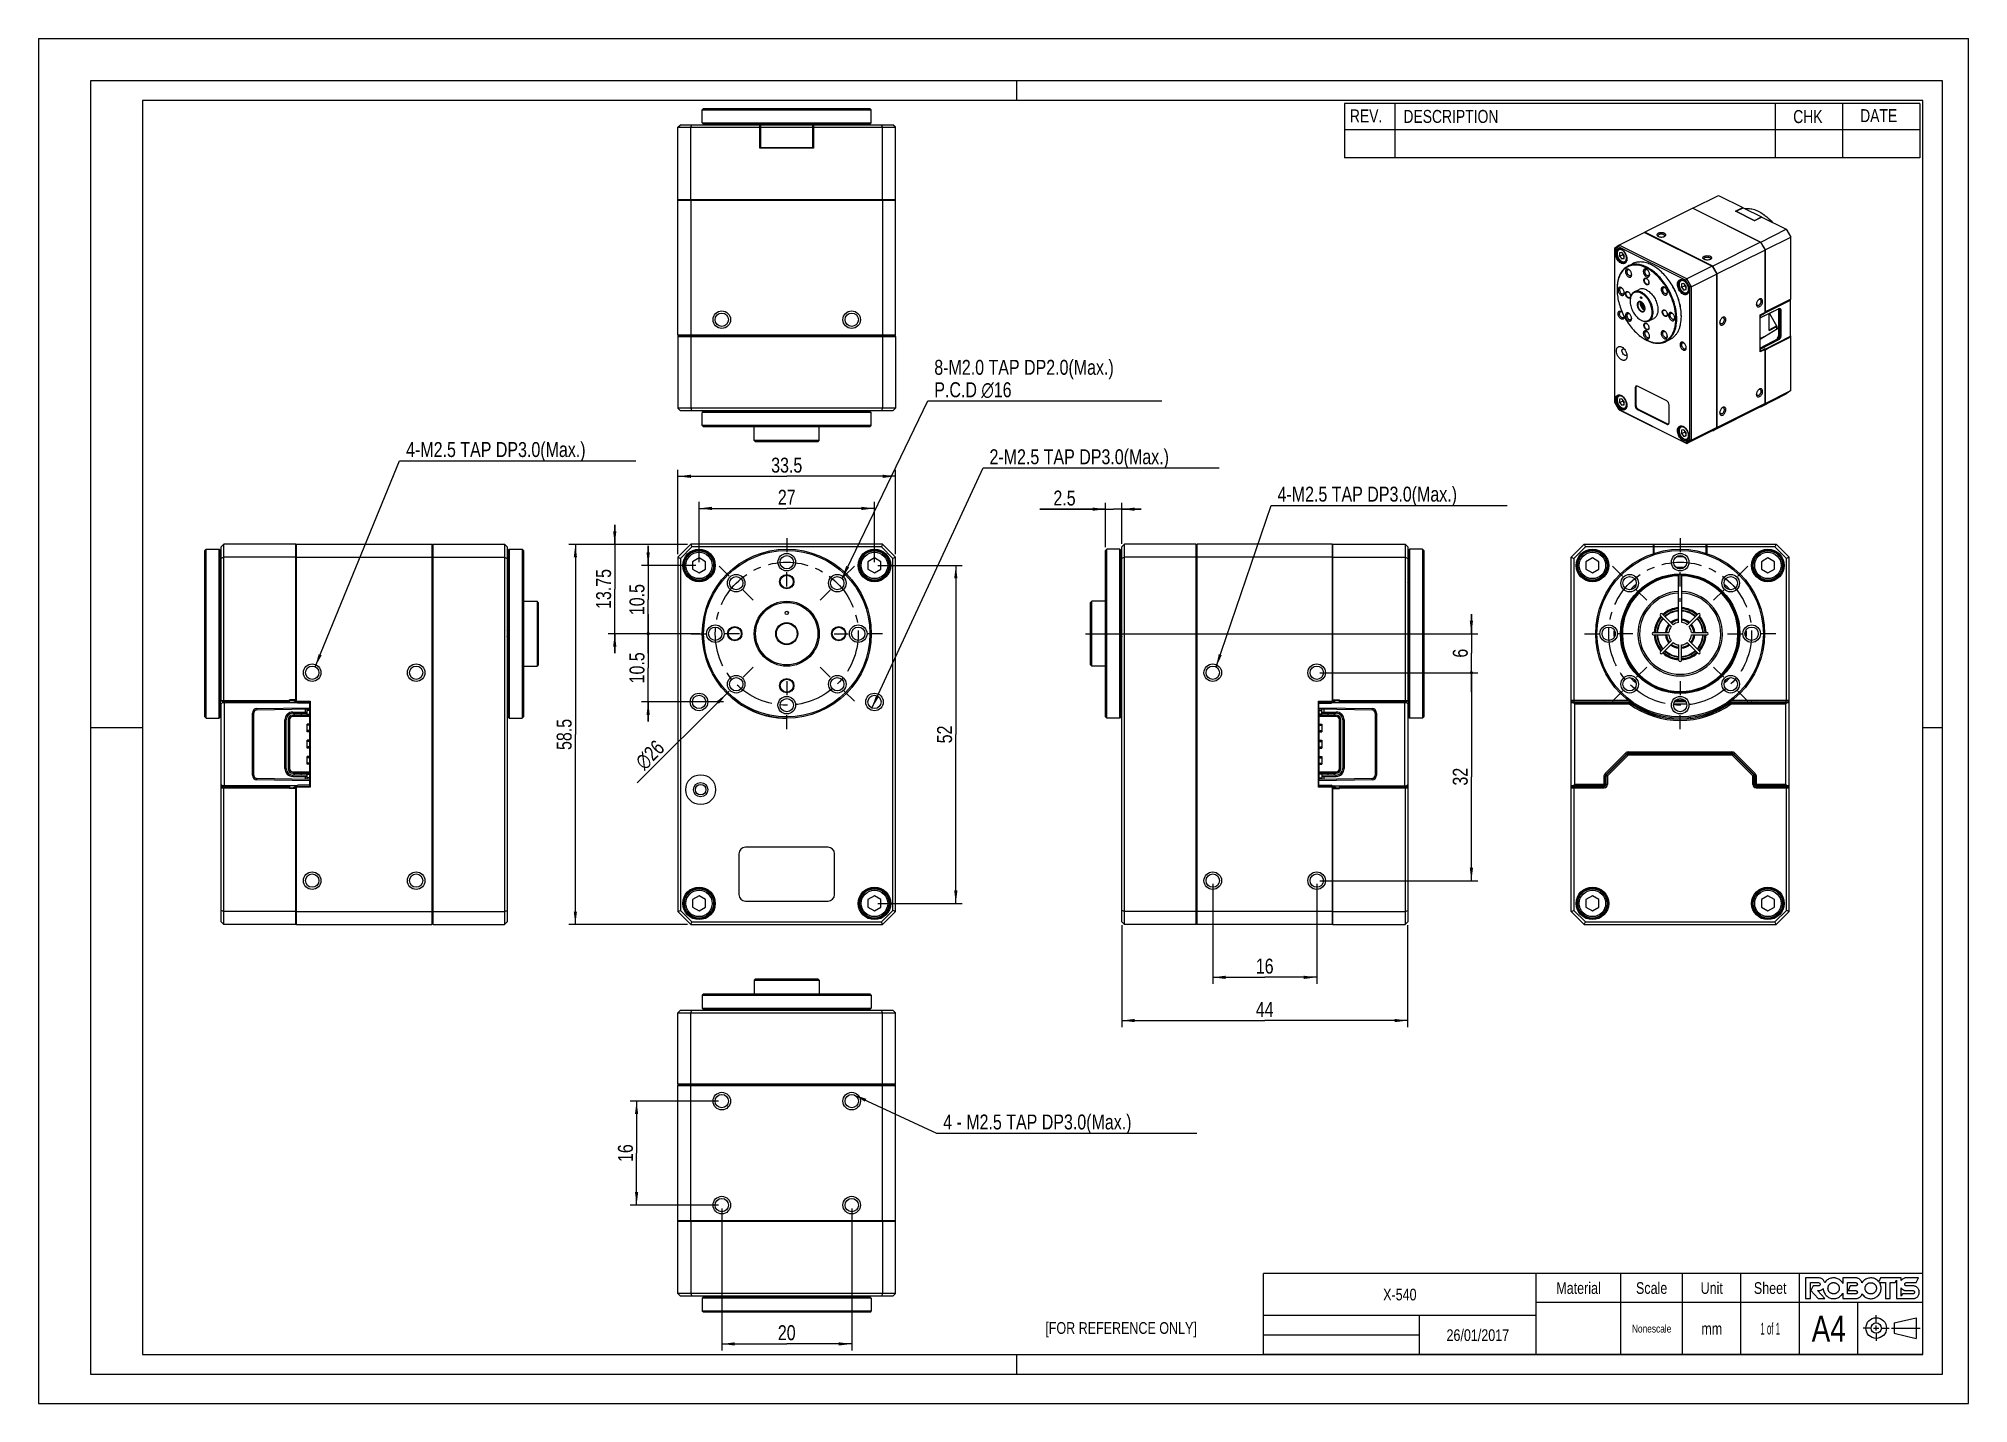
# Model space of a CAD drawing. Header units: millimetres. Extents: x 0 to 297, y 0 to 210.
import ezdxf

# ---------------------------------------------------------------- set-up
doc = ezdxf.new("R2010")
doc.units = ezdxf.units.MM
doc.header["$LTSCALE"] = 16.335
doc.linetypes.add('CENTER', pattern=[0.6, 0.375, -0.075, 0.075, -0.075])
doc.layers.get('0').update_dxf_attribs({"linetype": 'CONTINUOUS'})
doc.layers.add('02___PRT_ALL_AXES', color=7, linetype='CONTINUOUS')
doc.layers.add('7_ALL_FEATURES', color=7, linetype='CONTINUOUS')
doc.styles.get("Standard").update_dxf_attribs({"font": 'txt', "width": 0.8})
doc.styles.add('TEXTSTYLE_1', font='gdt', dxfattribs={"width": 0.8})
doc.styles.add('TEXTSTYLE_2', font='txt', dxfattribs={"width": 0.5})
doc.dimstyles.new('DIMSTYLE_1', dxfattribs={"dimtxt": 2.3, "dimasz": 2, "dimexe": 1, "dimexo": 0.5, "dimgap": 0.575, "dimtad": 1, "dimdsep": 46, "dimtxsty": 'Standard', "dimblk": '_FILLED', "dimblk1": '_FILLED', "dimblk2": '_FILLED', "dimcen": 0.09, "dimadec": 0, "dimazin": 0, "dimtp": 0.01, "dimtm": 0.01, "dimtfac": 1, "dimtofl": 0, "dimtmove": 0, "dimatfit": 3, "dimldrblk": '_FILLED', "dimfxl": 1, "dimtolj": 1, "dimarcsym": 0})
doc.dimstyles.new('DIMSTYLE_2', dxfattribs={"dimtxt": 2.3, "dimasz": 2, "dimexe": 1, "dimexo": 0.5, "dimtad": 1, "dimdsep": 46, "dimtxsty": 'Standard', "dimblk": '_FILLED', "dimblk1": '_FILLED', "dimblk2": '_FILLED', "dimcen": 0.09, "dimadec": 0, "dimazin": 0, "dimtp": 0.01, "dimtm": 0.01, "dimtfac": 1, "dimtmove": 0, "dimatfit": 2, "dimldrblk": '_FILLED', "dimfxl": 1, "dimtolj": 1, "dimarcsym": 0})
doc.dimstyles.get("Standard").update_dxf_attribs({"dimtxt": 2.3, "dimasz": 2, "dimexe": 1, "dimexo": 0.5, "dimtad": 1, "dimdsep": 46, "dimtxsty": 'Standard', "dimblk": '_FILLED', "dimblk1": '_FILLED', "dimblk2": '_FILLED', "dimcen": 0.09, "dimadec": 0, "dimazin": 0, "dimtol": 1, "dimtp": 0.01, "dimtm": 0.01, "dimtfac": 1, "dimtofl": 0, "dimtmove": 0, "dimatfit": 3, "dimldrblk": '_FILLED', "dimfxl": 1, "dimtolj": 1, "dimarcsym": 0})

msp = doc.modelspace()

# ---------------------------------------------------------------- texts
at = {"color": 7, "linetype": 'Continuous', "attachment_point": 1, "line_spacing_factor": 0.9}
for s, insert, char_height, width in [('REV.', (201.806, 199.107), 2, 6.4), ('DESCRIPTION', (210.045, 199.026), 2, 17.6), ('CHK', (270.039, 198.999), 2, 4.8), ('DATE', (280.341, 199.144), 2, 6.4), ('[FOR REFERENCE ONLY]', (154.932, 12.5), 1.8, 28.8)]:
    msp.add_mtext(s, dxfattribs=dict(at, insert=insert, char_height=char_height, width=width))
at = {"color": 2, "linetype": 'Continuous', "char_height": 2.3, "attachment_point": 1, "line_spacing_factor": 0.9}
for s, insert, width in [('8-M2.0 TAP DP2.0(Max.)\\PP.C.D \\Fgdt;{\\Fgdt;n}\\Ftxt;16', (137.851, 160.571), 40.48), ('4-M2.5 TAP DP3.0(Max.) ', (56.562, 147.919), 42.32), ('2-M2.5 TAP DP3.0(Max.) ', (146.346, 146.808), 42.32), ('4-M2.5 TAP DP3.0(Max.) ', (190.677, 141.059), 42.32), ('4 - M2.5 TAP DP3.0(Max.) ', (139.213, 44.452), 46)]:
    msp.add_mtext(s, dxfattribs=dict(at, insert=insert, width=width))

# ---------------------------------------------------------------- blocks, each defined once
blk = doc.blocks.new('_FILLED')
at = {"color": 0, "linetype": 'ByBlock'}
blk.add_solid([(0, 0), (-1, 0.125), (-1, -0.125)], dxfattribs=at)
blk = doc.blocks.new('*D2')
at = {"color": 2, "linetype": 'Continuous'}
for p, q in [((98.39, 130.68), (98.39, 143.65)), ((98.39, 142.65), (115.14, 142.65)), ((131.89, 142.65), (115.14, 142.65)), ((131.89, 130.68), (131.89, 143.65))]:
    blk.add_line(p, q, dxfattribs=at)
at = {"color": 2, "linetype": 'Continuous', "xscale": 2, "yscale": 2, "zscale": 2, "rotation": 180}
blk.add_blockref('_FILLED', (98.39, 142.65), dxfattribs=at)
at = {"color": 2, "linetype": 'Continuous', "xscale": 2, "yscale": 2, "zscale": 2}
blk.add_blockref('_FILLED', (131.89, 142.65), dxfattribs=at)
at = {"color": 2, "linetype": 'Continuous', "insert": (115.14, 145.52), "char_height": 2.3, "width": 7.36, "attachment_point": 2, "line_spacing_factor": 0.9}
blk.add_mtext('33.5', dxfattribs=at)
blk = doc.blocks.new('*D3')
at = {"color": 2, "linetype": 'Continuous'}
for p, q in [((99.89, 132.18), (81.61, 132.18)), ((82.61, 132.18), (82.61, 102.93)), ((82.61, 73.68), (82.61, 102.93)), ((99.89, 73.68), (81.61, 73.68))]:
    blk.add_line(p, q, dxfattribs=at)
at = {"color": 2, "linetype": 'Continuous', "xscale": 2, "yscale": 2, "zscale": 2}
for p, rotation in [((82.61, 132.18), 90), ((82.61, 73.68), 270)]:
    blk.add_blockref('_FILLED', p, dxfattribs=dict(at, rotation=rotation))
at = {"color": 2, "linetype": 'Continuous', "insert": (79.73, 102.93), "char_height": 2.3, "width": 7.36, "attachment_point": 2, "rotation": 90, "line_spacing_factor": 0.9}
blk.add_mtext('58.5', dxfattribs=at)
blk = doc.blocks.new('*D4')
at = {"color": 2, "linetype": 'Continuous'}
for p, q in [((101.64, 129.43), (101.64, 138.71)), ((101.64, 137.71), (115.14, 137.71)), ((128.64, 137.71), (115.14, 137.71)), ((128.64, 129.43), (128.64, 138.71))]:
    blk.add_line(p, q, dxfattribs=at)
at = {"color": 2, "linetype": 'Continuous', "xscale": 2, "yscale": 2, "zscale": 2, "rotation": 180}
blk.add_blockref('_FILLED', (101.64, 137.71), dxfattribs=at)
at = {"color": 2, "linetype": 'Continuous', "xscale": 2, "yscale": 2, "zscale": 2}
blk.add_blockref('_FILLED', (128.64, 137.71), dxfattribs=at)
at = {"color": 2, "linetype": 'Continuous', "insert": (115.14, 140.58), "char_height": 2.3, "width": 3.68, "attachment_point": 2, "line_spacing_factor": 0.9}
blk.add_mtext('27', dxfattribs=at)
blk = doc.blocks.new('*D5')
at = {"color": 2, "linetype": 'Continuous'}
for p, q in [((129.14, 128.93), (142.16, 128.93)), ((141.16, 128.93), (141.16, 102.93)), ((141.16, 76.93), (141.16, 102.93)), ((129.14, 76.93), (142.16, 76.93))]:
    blk.add_line(p, q, dxfattribs=at)
at = {"color": 2, "linetype": 'Continuous', "xscale": 2, "yscale": 2, "zscale": 2}
for p, rotation in [((141.16, 128.93), 90), ((141.16, 76.93), 270)]:
    blk.add_blockref('_FILLED', p, dxfattribs=dict(at, rotation=rotation))
at = {"color": 2, "linetype": 'Continuous', "insert": (138.28, 102.93), "char_height": 2.3, "width": 3.68, "attachment_point": 2, "rotation": 90, "line_spacing_factor": 0.9}
blk.add_mtext('52', dxfattribs=at)
blk = doc.blocks.new('_DOT')
at = {"color": 0, "linetype": 'ByBlock'}
blk.add_line((-0.125, 0), (-1, 0), dxfattribs=at)
at = {"color": 0, "linetype": 'ByBlock', "const_width": 0.125}
blk.add_lwpolyline([(-0.0625, 0, 1), (0.0625, 0, 1)], format="xyb", close=True, dxfattribs=at)
blk = doc.blocks.new('*D6')
at = {"color": 2, "linetype": 'Continuous'}
for p, q in [((93.81, 118.43), (93.81, 121.43)), ((93.81, 121.43), (93.81, 113.18)), ((101.76, 118.43), (92.81, 118.43)), ((93.81, 104.93), (93.81, 113.18)), ((105.42, 107.93), (92.81, 107.93)), ((93.81, 107.93), (93.81, 104.93))]:
    blk.add_line(p, q, dxfattribs=at)
at = {"color": 2, "linetype": 'Continuous', "xscale": 2, "yscale": 2, "zscale": 2}
for name, p, rotation in [('_DOT', (93.81, 118.43), 270), ('_FILLED', (93.81, 107.93), 90)]:
    blk.add_blockref(name, p, dxfattribs=dict(at, rotation=rotation))
at = {"color": 2, "linetype": 'Continuous', "insert": (90.94, 113.18), "char_height": 2.3, "width": 7.36, "attachment_point": 2, "rotation": 90, "line_spacing_factor": 0.9}
blk.add_mtext('10.5', dxfattribs=at)
blk = doc.blocks.new('*D7')
at = {"color": 2, "linetype": 'Continuous'}
for p, q in [((166.7, 73.58), (166.7, 57.91)), ((210.7, 73.58), (210.7, 57.91)), ((166.7, 58.91), (188.7, 58.91)), ((210.7, 58.91), (188.7, 58.91))]:
    blk.add_line(p, q, dxfattribs=at)
at = {"color": 2, "linetype": 'Continuous', "xscale": 2, "yscale": 2, "zscale": 2, "rotation": 180}
blk.add_blockref('_FILLED', (166.7, 58.91), dxfattribs=at)
at = {"color": 2, "linetype": 'Continuous', "xscale": 2, "yscale": 2, "zscale": 2}
blk.add_blockref('_FILLED', (210.7, 58.91), dxfattribs=at)
at = {"color": 2, "linetype": 'Continuous', "insert": (188.7, 61.78), "char_height": 2.3, "width": 3.68, "attachment_point": 2, "line_spacing_factor": 0.9}
blk.add_mtext('44', dxfattribs=at)
blk = doc.blocks.new('*D8')
at = {"color": 2, "linetype": 'Continuous'}
for p, q in [((164.2, 137.59), (154.08, 137.59)), ((154.08, 137.59), (165.45, 137.59)), ((164.2, 131.73), (164.2, 138.59)), ((169.7, 137.59), (165.45, 137.59)), ((166.7, 132.28), (166.7, 138.59)), ((166.7, 137.59), (169.7, 137.59))]:
    blk.add_line(p, q, dxfattribs=at)
at = {"color": 2, "linetype": 'Continuous', "xscale": 2, "yscale": 2, "zscale": 2}
blk.add_blockref('_FILLED', (164.2, 137.59), dxfattribs=at)
at = {"color": 2, "linetype": 'Continuous', "xscale": 2, "yscale": 2, "zscale": 2, "rotation": 180}
blk.add_blockref('_FILLED', (166.7, 137.59), dxfattribs=at)
at = {"color": 2, "linetype": 'Continuous', "insert": (159.6, 140.46), "char_height": 2.3, "width": 5.52, "attachment_point": 3, "line_spacing_factor": 0.9}
blk.add_mtext('2.5', dxfattribs=at)
blk = doc.blocks.new('*D9')
at = {"color": 2, "linetype": 'Continuous'}
blk.add_line((105.94, 109.25), (92.14, 95.47), dxfattribs=at)
at = {"color": 2, "linetype": 'Continuous', "xscale": 2, "yscale": 2, "zscale": 2, "rotation": 44.9511246688}
blk.add_blockref('_FILLED', (105.94, 109.25), dxfattribs=at)
at = {"color": 2, "linetype": 'Continuous', "insert": (94.88, 102.27), "char_height": 2.3, "width": 6.7467, "attachment_point": 3, "rotation": 44.9511, "line_spacing_factor": 0.9, "style": 'TEXTSTYLE_1'}
blk.add_mtext('{\\Fgdt;n}\\Ftxt;26', dxfattribs=at)
blk = doc.blocks.new('*D10')
at = {"color": 2, "linetype": 'Continuous'}
for p, q in [((88.67, 132.18), (88.67, 135.18)), ((88.67, 135.18), (88.67, 125.31)), ((99.89, 132.18), (87.67, 132.18)), ((88.67, 115.43), (88.67, 125.31)), ((101.28, 118.43), (87.67, 118.43)), ((88.67, 118.43), (88.67, 115.43))]:
    blk.add_line(p, q, dxfattribs=at)
at = {"color": 2, "linetype": 'Continuous', "xscale": 2, "yscale": 2, "zscale": 2}
for p, rotation in [((88.67, 132.18), 270), ((88.67, 118.43), 90)]:
    blk.add_blockref('_FILLED', p, dxfattribs=dict(at, rotation=rotation))
at = {"color": 2, "linetype": 'Continuous', "insert": (85.8, 125.31), "char_height": 2.3, "width": 9.2, "attachment_point": 2, "rotation": 90, "line_spacing_factor": 0.9}
blk.add_mtext('13.75', dxfattribs=at)
blk = doc.blocks.new('*D11')
at = {"color": 2, "linetype": 'Continuous'}
for p, q in [((93.81, 128.93), (93.81, 131.93)), ((93.81, 131.93), (93.81, 123.68)), ((101.14, 128.93), (92.81, 128.93)), ((93.81, 115.43), (93.81, 123.68)), ((101.14, 118.43), (92.81, 118.43)), ((93.81, 118.43), (93.81, 115.43))]:
    blk.add_line(p, q, dxfattribs=at)
at = {"color": 2, "linetype": 'Continuous', "xscale": 2, "yscale": 2, "zscale": 2}
for name, p, rotation in [('_FILLED', (93.81, 128.93), 270), ('_DOT', (93.81, 118.43), 90)]:
    blk.add_blockref(name, p, dxfattribs=dict(at, rotation=rotation))
at = {"color": 2, "linetype": 'Continuous', "insert": (90.94, 123.68), "char_height": 2.3, "width": 7.36, "attachment_point": 2, "rotation": 90, "line_spacing_factor": 0.9}
blk.add_mtext('10.5', dxfattribs=at)
blk = doc.blocks.new('*D12')
at = {"color": 2, "linetype": 'Continuous'}
for p, q in [((104.64, 46.51), (91.03, 46.51)), ((92.03, 46.51), (92.03, 38.51)), ((92.03, 30.51), (92.03, 38.51)), ((104.64, 30.51), (91.03, 30.51))]:
    blk.add_line(p, q, dxfattribs=at)
at = {"color": 2, "linetype": 'Continuous', "xscale": 2, "yscale": 2, "zscale": 2}
for p, rotation in [((92.03, 46.51), 90), ((92.03, 30.51), 270)]:
    blk.add_blockref('_FILLED', p, dxfattribs=dict(at, rotation=rotation))
at = {"color": 2, "linetype": 'Continuous', "insert": (89.16, 38.51), "char_height": 2.3, "width": 3.68, "attachment_point": 2, "rotation": 90, "line_spacing_factor": 0.9}
blk.add_mtext('16', dxfattribs=at)
blk = doc.blocks.new('*D13')
at = {"color": 2, "linetype": 'Continuous'}
for p, q in [((105.14, 30.01), (105.14, 8.15)), ((125.14, 30.01), (125.14, 8.15)), ((105.14, 9.15), (115.14, 9.15)), ((125.14, 9.15), (115.14, 9.15))]:
    blk.add_line(p, q, dxfattribs=at)
at = {"color": 2, "linetype": 'Continuous', "xscale": 2, "yscale": 2, "zscale": 2, "rotation": 180}
blk.add_blockref('_FILLED', (105.14, 9.15), dxfattribs=at)
at = {"color": 2, "linetype": 'Continuous', "xscale": 2, "yscale": 2, "zscale": 2}
blk.add_blockref('_FILLED', (125.14, 9.15), dxfattribs=at)
at = {"color": 2, "linetype": 'Continuous', "insert": (115.14, 12.03), "char_height": 2.3, "width": 3.68, "attachment_point": 2, "line_spacing_factor": 0.9}
blk.add_mtext('20', dxfattribs=at)
blk = doc.blocks.new('*D14')
at = {"color": 2, "linetype": 'Continuous'}
for p, q in [((180.7, 79.93), (180.7, 64.56)), ((196.7, 79.93), (196.7, 64.56)), ((180.7, 65.56), (188.7, 65.56)), ((196.7, 65.56), (188.7, 65.56))]:
    blk.add_line(p, q, dxfattribs=at)
at = {"color": 2, "linetype": 'Continuous', "xscale": 2, "yscale": 2, "zscale": 2, "rotation": 180}
blk.add_blockref('_FILLED', (180.7, 65.56), dxfattribs=at)
at = {"color": 2, "linetype": 'Continuous', "xscale": 2, "yscale": 2, "zscale": 2}
blk.add_blockref('_FILLED', (196.7, 65.56), dxfattribs=at)
at = {"color": 2, "linetype": 'Continuous', "insert": (188.7, 68.43), "char_height": 2.3, "width": 3.68, "attachment_point": 2, "line_spacing_factor": 0.9}
blk.add_mtext('16', dxfattribs=at)
blk = doc.blocks.new('*D15')
at = {"color": 2, "linetype": 'Continuous'}
for p, q in [((197.2, 112.43), (221.51, 112.43)), ((220.51, 112.43), (220.51, 96.43)), ((220.51, 80.43), (220.51, 96.43)), ((197.2, 80.43), (221.51, 80.43))]:
    blk.add_line(p, q, dxfattribs=at)
at = {"color": 2, "linetype": 'Continuous', "xscale": 2, "yscale": 2, "zscale": 2}
for name, p, rotation in [('_DOT', (220.51, 112.43), 90), ('_FILLED', (220.51, 80.43), 270)]:
    blk.add_blockref(name, p, dxfattribs=dict(at, rotation=rotation))
at = {"color": 2, "linetype": 'Continuous', "insert": (217.64, 96.43), "char_height": 2.3, "width": 3.68, "attachment_point": 2, "rotation": 90, "line_spacing_factor": 0.9}
blk.add_mtext('32', dxfattribs=at)
blk = doc.blocks.new('*D16')
at = {"color": 2, "linetype": 'Continuous'}
for p, q in [((220.51, 118.43), (220.51, 121.43)), ((220.51, 121.43), (220.51, 115.43)), ((161.12, 118.43), (221.51, 118.43)), ((220.51, 109.43), (220.51, 115.43)), ((197.2, 112.43), (221.51, 112.43)), ((220.51, 112.43), (220.51, 109.43))]:
    blk.add_line(p, q, dxfattribs=at)
at = {"color": 2, "linetype": 'Continuous', "xscale": 2, "yscale": 2, "zscale": 2}
for name, p, rotation in [('_FILLED', (220.51, 118.43), 270), ('_DOT', (220.51, 112.43), 90)]:
    blk.add_blockref(name, p, dxfattribs=dict(at, rotation=rotation))
at = {"color": 2, "linetype": 'Continuous', "insert": (217.64, 115.43), "char_height": 2.3, "width": 1.84, "attachment_point": 2, "rotation": 90, "line_spacing_factor": 0.9}
blk.add_mtext('6', dxfattribs=at)
blk = doc.blocks.new('*T17')
at = {"color": 7, "linetype": 'Continuous'}
for p, q in [((88.5, 0), (0, 0)), ((0, 0), (0, -8.359375)), ((7.75, 0), (7.75, -8.359375)), ((66.25, 0), (66.25, -8.359375)), ((76.625, 0), (76.625, -8.359375)), ((88.5, 0), (88.5, -8.359375)), ((88.5, -4.0625), (0, -4.0625)), ((88.5, -8.359375), (0, -8.359375))]:
    blk.add_line(p, q, dxfattribs=at)
blk = doc.blocks.new('*T18')
at = {"color": 2, "linetype": 'Continuous'}
for p, q in [((101.5, 12.5), (0, 12.5)), ((0, 0), (0, 12.5)), ((42, 0), (42, 12.5)), ((55, 0), (55, 12.5)), ((64.5, 0), (64.5, 12.5)), ((73.5, 0), (73.5, 12.5)), ((82.5, 0), (82.5, 12.5)), ((101.5, 0), (101.5, 12.5)), ((42, 6), (0, 6)), ((24, 0), (24, 6)), ((101.5, 8), (42, 8)), ((91.5, 0), (91.5, 8)), ((24, 3), (0, 3)), ((101.5, 0), (0, 0))]:
    blk.add_line(p, q, dxfattribs=at)
at = {"color": 7, "linetype": 'Continuous', "attachment_point": 2, "line_spacing_factor": 0.9}
for s, insert, char_height, width in [('X-540', (21, 10.15), 1.8, 14.4), ('Material', (48.5, 11.15), 1.8, 23.04), ('Scale', (59.75, 11.15), 1.8, 14.4), ('Unit', (69, 11.15), 1.8, 11.52), ('Sheet', (78, 11.15), 1.8, 14.4), ('A4', (87, 6), 4, 12.8), ('26/01/2017', (33, 3.9), 1.8, 28.8), ('Nonescale', (59.75, 4.6), 1.2, 17.28), ('mm', (69, 4.9), 1.8, 5.76)]:
    blk.add_mtext(s, dxfattribs=dict(at, insert=insert, char_height=char_height, width=width))
at = {"color": 7, "linetype": 'Continuous', "insert": (78, 4.9), "char_height": 1.8, "width": 10.8, "attachment_point": 2, "line_spacing_factor": 0.9, "style": 'TEXTSTYLE_2'}
blk.add_mtext('1 of 1', dxfattribs=at)

# ---------------------------------------------------------------- dimensions: what is measured, and where the dimension line sits
at = {"color": 2, "linetype": 'Continuous'}
for base, p1, p2, angle, picture, middle in [((98.393, 142.65), (131.893, 130.184), (98.393, 130.184), 180, '*D2', (115.2, 142.65)), ((101.643, 137.705), (128.643, 128.934), (101.643, 128.934), 180, '*D4', (115.143, 137.705)), ((88.672, 118.434), (100.393, 132.184), (101.778, 118.434), 270, '*D10', (88.672, 125.596)), ((82.606, 73.684), (100.393, 132.184), (100.393, 73.684), 270, '*D3', (82.606, 102.991)), ((141.157, 76.934), (128.643, 128.934), (128.643, 76.934), 270, '*D5', (141.157, 102.934)), ((166.704, 58.909), (210.704, 74.084), (166.704, 74.084), 180, '*D7', (188.761, 58.909)), ((92.032, 30.514), (105.143, 46.514), (105.143, 30.514), 270, '*D12', (92.032, 38.744))]:
    dim = msp.add_linear_dim(base=base, p1=p1, p2=p2, angle=angle, dimstyle='DIMSTYLE_1', dxfattribs=at)
    dim.commit()
    dim.dimension.update_dxf_attribs({"geometry": picture, "text_midpoint": middle, "dimtype": 160})
for base, p1, p2, picture, middle in [((166.704, 137.586), (164.204, 131.234), (166.704, 131.784), '*D8', (156.897, 137.586)), ((196.704, 65.557), (180.704, 80.434), (196.704, 80.434), '*D14', (188.934, 65.557)), ((125.143, 9.153), (105.143, 30.514), (125.143, 30.514), '*D13', (115.143, 9.153))]:
    dim = msp.add_linear_dim(base=base, p1=p1, p2=p2, dimstyle='DIMSTYLE_1', dxfattribs=at)
    dim.commit()
    dim.dimension.update_dxf_attribs({"geometry": picture, "text_midpoint": middle, "dimtype": 160})
for base, p1, p2, angle, override, picture, middle in [((93.81, 128.934), (101.643, 118.434), (101.643, 128.934), 90, {"dimblk1": 'DOT', "dimsah": 1}, '*D11', (93.81, 123.971)), ((93.81, 107.934), (102.265, 118.434), (105.922, 107.934), 270, {"dimblk1": 'DOT', "dimsah": 1}, '*D6', (93.81, 113.471)), ((220.512, 112.434), (160.618, 118.434), (196.704, 112.434), 270, {"dimblk2": 'DOT', "dimsah": 1}, '*D16', (220.512, 115.434)), ((220.512, 112.434), (196.704, 80.434), (196.704, 112.434), 90, {"dimblk2": 'DOT', "dimsah": 1}, '*D15', (220.512, 96.434))]:
    dim = msp.add_linear_dim(base=base, p1=p1, p2=p2, angle=angle, dimstyle='DIMSTYLE_1', override=override, dxfattribs=at)
    dim.commit()
    dim.dimension.update_dxf_attribs({"geometry": picture, "text_midpoint": middle, "dimtype": 160})
dim = msp.add_diameter_dim_2p(p1=(105.943, 109.249), p2=(124.343, 127.618), text='%%c<>', dimstyle='DIMSTYLE_2', override={"dimpost": '<>'}, dxfattribs=at)
dim.commit()
dim.dimension.update_dxf_attribs({"geometry": '*D9', "text_midpoint": (93.306, 99.071), "dimtype": 163})

# ---------------------------------------------------------------- linework, layer by layer
at = {"color": 7, "linetype": 'Continuous'}
for p, q in [((0, 210), (0, 0)), ((0, 210), (297, 210)), ((297, 0), (297, 210)), ((8, 203.5), (8, 4.5)), ((293, 203.5), (8, 203.5)), ((150.5, 203.5), (150.5, 200.5)), ((293, 4.5), (293, 203.5)), ((8, 104), (16, 104)), ((290, 104), (293, 104)), ((273.93, 19.315), (271.945, 19.315)), ((271.945, 19.315), (271.945, 16.121)), ((272.675, 18.585), (273.93, 18.585)), ((272.675, 16.121), (272.675, 18.585)), ((273.086, 18.081), (272.766, 17.353)), ((273.93, 18.081), (273.086, 18.081)), ((274.052, 19.308), (273.93, 19.315)), ((273.93, 18.585), (273.951, 18.584)), ((273.951, 18.082), (273.93, 18.081)), ((273.951, 18.584), (274.009, 18.573)), ((274.009, 18.093), (273.951, 18.082)), ((274.009, 18.573), (274.036, 18.563)), ((274.036, 18.104), (274.009, 18.093)), ((274.036, 18.563), (274.061, 18.549)), ((274.061, 18.117), (274.036, 18.104)), ((274.167, 19.288), (274.052, 19.308)), ((274.061, 18.549), (274.108, 18.512)), ((274.108, 18.155), (274.061, 18.117)), ((274.108, 18.512), (274.145, 18.465)), ((274.145, 18.202), (274.108, 18.155)), ((274.145, 18.465), (274.159, 18.44)), ((274.159, 18.227), (274.145, 18.202)), ((274.159, 18.44), (274.169, 18.413)), ((274.169, 18.254), (274.159, 18.227)), ((274.276, 19.255), (274.167, 19.288)), ((274.169, 18.413), (274.18, 18.354)), ((274.18, 18.312), (274.169, 18.254)), ((274.18, 18.354), (274.181, 18.333)), ((274.181, 18.333), (274.18, 18.312)), ((274.38, 19.208), (274.276, 19.255)), ((274.479, 19.148), (274.38, 19.208)), ((274.572, 19.075), (274.479, 19.148)), ((274.623, 19.027), (274.572, 19.075)), ((274.687, 18.957), (274.623, 19.027)), ((274.757, 18.863), (274.687, 18.957)), ((274.814, 18.763), (274.757, 18.863)), ((274.858, 18.658), (274.814, 18.763)), ((274.888, 18.547), (274.858, 18.658)), ((274.973, 18.67), (274.888, 18.547)), ((275.072, 18.789), (274.973, 18.67)), ((275.128, 18.847), (275.072, 18.789)), ((275.169, 18.887), (275.128, 18.847)), ((275.287, 18.988), (275.169, 18.887)), ((275.409, 19.075), (275.287, 18.988)), ((275.392, 17.788), (275.396, 17.83)), ((275.396, 17.83), (275.402, 17.871)), ((275.402, 17.871), (275.41, 17.912)), ((275.536, 19.148), (275.409, 19.075)), ((275.41, 17.912), (275.419, 17.951)), ((275.419, 17.951), (275.43, 17.989)), ((275.43, 17.989), (275.443, 18.026)), ((275.443, 18.026), (275.451, 18.045)), ((275.451, 18.045), (275.458, 18.063)), ((275.458, 18.063), (275.475, 18.099)), ((275.475, 18.099), (275.493, 18.134)), ((275.493, 18.134), (275.514, 18.169)), ((275.514, 18.169), (275.536, 18.202)), ((275.668, 19.208), (275.536, 19.148)), ((275.536, 18.202), (275.56, 18.236)), ((275.56, 18.236), (275.586, 18.268)), ((275.586, 18.268), (275.615, 18.3)), ((275.615, 18.3), (275.645, 18.332)), ((275.645, 18.332), (275.661, 18.347)), ((275.661, 18.347), (275.693, 18.376)), ((275.806, 19.254), (275.668, 19.208)), ((275.693, 18.376), (275.726, 18.404)), ((275.726, 18.404), (275.759, 18.429)), ((275.759, 18.429), (275.793, 18.452)), ((275.793, 18.452), (275.828, 18.473)), ((275.949, 19.288), (275.806, 19.254)), ((275.828, 18.473), (275.863, 18.493)), ((275.863, 18.493), (275.899, 18.51)), ((275.899, 18.51), (275.935, 18.526)), ((275.935, 18.526), (275.972, 18.539)), ((276.099, 19.308), (275.949, 19.288)), ((275.972, 18.539), (276.01, 18.551)), ((276.01, 18.551), (276.049, 18.562)), ((276.049, 18.562), (276.089, 18.57)), ((276.089, 18.57), (276.129, 18.577)), ((276.257, 19.315), (276.099, 19.308)), ((276.129, 18.577), (276.171, 18.581)), ((276.171, 18.581), (276.213, 18.584)), ((276.213, 18.584), (276.257, 18.585)), ((276.315, 19.314), (276.257, 19.315)), ((276.257, 18.585), (276.282, 18.585)), ((276.282, 18.585), (276.325, 18.583)), ((276.469, 19.302), (276.315, 19.314)), ((276.325, 18.583), (276.367, 18.579)), ((276.367, 18.579), (276.409, 18.573)), ((276.409, 18.573), (276.449, 18.566)), ((276.449, 18.566), (276.488, 18.556)), ((276.617, 19.277), (276.469, 19.302)), ((276.488, 18.556), (276.527, 18.545)), ((276.527, 18.545), (276.564, 18.532)), ((276.564, 18.532), (276.601, 18.517)), ((276.601, 18.517), (276.637, 18.501)), ((276.758, 19.239), (276.617, 19.277)), ((276.637, 18.501), (276.672, 18.483)), ((276.672, 18.483), (276.707, 18.462)), ((276.707, 18.462), (276.741, 18.44)), ((276.741, 18.44), (276.774, 18.416)), ((276.894, 19.188), (276.758, 19.239)), ((276.774, 18.416), (276.807, 18.39)), ((276.807, 18.39), (276.839, 18.362)), ((276.839, 18.362), (276.871, 18.332)), ((276.871, 18.332), (276.901, 18.3)), ((277.024, 19.123), (276.894, 19.188)), ((276.901, 18.3), (276.929, 18.268)), ((276.929, 18.268), (276.955, 18.235)), ((276.955, 18.235), (276.979, 18.202)), ((276.979, 18.202), (277.001, 18.168)), ((277.001, 18.168), (277.021, 18.134)), ((277.021, 18.134), (277.04, 18.098)), ((277.149, 19.045), (277.024, 19.123)), ((277.04, 18.098), (277.056, 18.062)), ((277.056, 18.062), (277.071, 18.025)), ((277.071, 18.025), (277.084, 17.988)), ((277.084, 17.988), (277.095, 17.949)), ((277.095, 17.949), (277.105, 17.91)), ((277.105, 17.91), (277.112, 17.87)), ((277.112, 17.87), (277.118, 17.828)), ((277.118, 17.828), (277.122, 17.786)), ((277.27, 18.954), (277.149, 19.045)), ((277.386, 18.847), (277.27, 18.954)), ((277.405, 18.827), (277.386, 18.847)), ((277.509, 18.711), (277.405, 18.827)), ((277.598, 18.589), (277.509, 18.711)), ((277.674, 18.462), (277.598, 18.589)), ((279.659, 19.315), (277.674, 19.315)), ((277.674, 19.315), (277.674, 18.462)), ((278.404, 18.585), (279.659, 18.585)), ((278.404, 16.851), (278.404, 18.585)), ((278.815, 18.081), (278.495, 17.352)), ((279.659, 18.081), (278.815, 18.081)), ((279.781, 19.308), (279.659, 19.315)), ((279.659, 18.585), (279.665, 18.585)), ((279.665, 18.081), (279.659, 18.081)), ((279.665, 18.585), (279.687, 18.584)), ((279.687, 18.083), (279.665, 18.081)), ((279.687, 18.584), (279.709, 18.581)), ((279.709, 18.086), (279.687, 18.083)), ((279.709, 18.581), (279.729, 18.576)), ((279.729, 18.091), (279.709, 18.086)), ((279.729, 18.576), (279.749, 18.57)), ((279.749, 18.097), (279.729, 18.091)), ((279.749, 18.57), (279.759, 18.566)), ((279.759, 18.101), (279.749, 18.097)), ((279.759, 18.566), (279.768, 18.562)), ((279.768, 18.105), (279.759, 18.101)), ((279.768, 18.562), (279.786, 18.552)), ((279.786, 18.115), (279.768, 18.105)), ((279.896, 19.288), (279.781, 19.308)), ((279.786, 18.552), (279.804, 18.54)), ((279.804, 18.126), (279.786, 18.115)), ((279.804, 18.54), (279.821, 18.527)), ((279.821, 18.14), (279.804, 18.126)), ((279.821, 18.527), (279.837, 18.512)), ((279.837, 18.155), (279.821, 18.14)), ((279.837, 18.512), (279.852, 18.495)), ((279.852, 18.171), (279.837, 18.155)), ((279.852, 18.495), (279.866, 18.478)), ((279.866, 18.188), (279.852, 18.171)), ((279.866, 18.478), (279.877, 18.461)), ((279.877, 18.206), (279.866, 18.188)), ((279.877, 18.461), (279.887, 18.442)), ((279.887, 18.224), (279.877, 18.206)), ((279.887, 18.442), (279.891, 18.433)), ((279.891, 18.234), (279.887, 18.224)), ((279.891, 18.433), (279.895, 18.423)), ((279.895, 18.243), (279.891, 18.234)), ((279.895, 18.423), (279.901, 18.403)), ((279.901, 18.263), (279.895, 18.243)), ((280.006, 19.255), (279.896, 19.288)), ((279.901, 18.403), (279.906, 18.383)), ((279.906, 18.284), (279.901, 18.263)), ((279.906, 18.383), (279.909, 18.361)), ((279.909, 18.306), (279.906, 18.284)), ((279.909, 18.361), (279.91, 18.338)), ((279.91, 18.328), (279.909, 18.306)), ((279.91, 18.338), (279.91, 18.333)), ((279.91, 18.333), (279.91, 18.328)), ((280.058, 19.233), (280.006, 19.255)), ((280.109, 19.208), (280.058, 19.233)), ((280.208, 19.149), (280.109, 19.208)), ((280.302, 19.075), (280.208, 19.149)), ((280.352, 19.027), (280.302, 19.075)), ((280.41, 18.965), (280.352, 19.027)), ((280.481, 18.871), (280.41, 18.965)), ((280.539, 18.772), (280.481, 18.871)), ((280.584, 18.667), (280.539, 18.772)), ((280.615, 18.556), (280.584, 18.667)), ((280.703, 18.68), (280.615, 18.556)), ((280.804, 18.798), (280.703, 18.68)), ((280.842, 18.838), (280.804, 18.798)), ((280.959, 18.944), (280.842, 18.838)), ((281.079, 19.036), (280.959, 18.944)), ((281.204, 19.114), (281.079, 19.036)), ((281.107, 17.779), (281.111, 17.821)), ((281.111, 17.821), (281.117, 17.862)), ((281.117, 17.862), (281.124, 17.902)), ((281.124, 17.902), (281.134, 17.941)), ((281.134, 17.941), (281.145, 17.979)), ((281.145, 17.979), (281.158, 18.017)), ((281.158, 18.017), (281.173, 18.054)), ((281.173, 18.054), (281.19, 18.089)), ((281.19, 18.089), (281.208, 18.125)), ((281.334, 19.178), (281.204, 19.114)), ((281.208, 18.125), (281.229, 18.159)), ((281.229, 18.159), (281.251, 18.193)), ((281.251, 18.193), (281.275, 18.226)), ((281.275, 18.226), (281.301, 18.259)), ((281.301, 18.259), (281.33, 18.291)), ((281.33, 18.291), (281.36, 18.322)), ((281.47, 19.229), (281.334, 19.178)), ((281.36, 18.322), (281.375, 18.337)), ((281.375, 18.337), (281.408, 18.367)), ((281.408, 18.367), (281.441, 18.394)), ((281.441, 18.394), (281.474, 18.419)), ((281.611, 19.267), (281.47, 19.229)), ((281.474, 18.419), (281.508, 18.442)), ((281.508, 18.442), (281.542, 18.464)), ((281.542, 18.464), (281.578, 18.483)), ((281.578, 18.483), (281.613, 18.5)), ((281.759, 19.293), (281.611, 19.267)), ((281.613, 18.5), (281.65, 18.516)), ((281.65, 18.516), (281.687, 18.53)), ((281.687, 18.53), (281.725, 18.542)), ((281.725, 18.542), (281.764, 18.552)), ((281.914, 19.304), (281.759, 19.293)), ((281.764, 18.552), (281.804, 18.561)), ((281.804, 18.561), (281.844, 18.567)), ((281.844, 18.567), (281.886, 18.572)), ((281.886, 18.572), (281.928, 18.575)), ((281.972, 19.305), (281.914, 19.304)), ((281.928, 18.575), (281.972, 18.576)), ((282.129, 19.298), (281.972, 19.305)), ((281.972, 18.576), (281.996, 18.575)), ((281.996, 18.575), (282.04, 18.573)), ((282.04, 18.573), (282.082, 18.569)), ((282.082, 18.569), (282.123, 18.564)), ((282.123, 18.564), (282.164, 18.556)), ((282.279, 19.278), (282.129, 19.298)), ((282.164, 18.556), (282.203, 18.547)), ((282.203, 18.547), (282.242, 18.536)), ((282.242, 18.536), (282.279, 18.523)), ((282.423, 19.245), (282.279, 19.278)), ((282.279, 18.523), (282.316, 18.508)), ((282.316, 18.508), (282.352, 18.491)), ((282.352, 18.491), (282.387, 18.473)), ((282.387, 18.473), (282.422, 18.453)), ((282.422, 18.453), (282.456, 18.431)), ((282.56, 19.198), (282.423, 19.245)), ((282.456, 18.431), (282.489, 18.407)), ((282.489, 18.407), (282.522, 18.381)), ((282.522, 18.381), (282.554, 18.353)), ((282.554, 18.353), (282.586, 18.322)), ((282.693, 19.138), (282.56, 19.198)), ((282.586, 18.322), (282.616, 18.291)), ((282.616, 18.291), (282.644, 18.259)), ((282.644, 18.259), (282.67, 18.226)), ((282.67, 18.226), (282.694, 18.193)), ((282.819, 19.066), (282.693, 19.138)), ((282.694, 18.193), (282.716, 18.159)), ((282.716, 18.159), (282.736, 18.124)), ((282.736, 18.124), (282.755, 18.088)), ((282.755, 18.088), (282.771, 18.052)), ((282.771, 18.052), (282.786, 18.016)), ((282.786, 18.016), (282.799, 17.978)), ((282.799, 17.978), (282.81, 17.939)), ((282.81, 17.939), (282.819, 17.9)), ((282.942, 18.979), (282.819, 19.066)), ((282.819, 17.9), (282.827, 17.86)), ((282.827, 17.86), (282.833, 17.819)), ((283.059, 18.878), (282.942, 18.979)), ((283.101, 18.838), (283.059, 18.878)), ((283.2, 18.729), (283.101, 18.838)), ((283.494, 19.316), (283.2, 18.729)), ((283.308, 18.587), (284.25, 18.587)), ((283.385, 18.461), (283.308, 18.587)), ((283.448, 18.33), (283.385, 18.461)), ((283.497, 18.194), (283.448, 18.33)), ((285.921, 19.316), (283.494, 19.316)), ((283.534, 18.052), (283.497, 18.194)), ((283.558, 17.904), (283.534, 18.052)), ((283.568, 17.748), (283.558, 17.904)), ((284.25, 18.587), (284.25, 16.123)), ((284.981, 18.587), (285.732, 18.587)), ((284.981, 16.123), (284.981, 18.587)), ((285.732, 18.587), (285.921, 18.965)), ((286.65, 19.317), (285.921, 19.317)), ((285.921, 19.317), (285.921, 19.316)), ((285.921, 18.965), (285.921, 16.124)), ((286.65, 18.901), (286.65, 19.317)), ((286.683, 18.944), (286.65, 18.901)), ((286.758, 19.028), (286.683, 18.944)), ((286.849, 19.11), (286.758, 19.028)), ((286.945, 19.177), (286.849, 19.11)), ((287.046, 19.231), (286.945, 19.177)), ((287.098, 19.253), (287.046, 19.231)), ((287.152, 19.271), (287.098, 19.253)), ((287.264, 19.299), (287.152, 19.271)), ((287.201, 18.355), (287.212, 18.413)), ((287.201, 18.335), (287.201, 18.355)), ((287.201, 18.314), (287.201, 18.335)), ((287.212, 18.256), (287.201, 18.314)), ((287.212, 18.413), (287.223, 18.44)), ((287.223, 18.229), (287.212, 18.256)), ((287.223, 18.44), (287.236, 18.466)), ((287.236, 18.203), (287.223, 18.229)), ((287.236, 18.466), (287.274, 18.513)), ((287.274, 18.157), (287.236, 18.203)), ((287.382, 19.313), (287.264, 19.299)), ((287.274, 18.513), (287.32, 18.55)), ((287.32, 18.119), (287.274, 18.157)), ((287.32, 18.55), (287.346, 18.563)), ((287.346, 18.106), (287.32, 18.119)), ((287.346, 18.563), (287.373, 18.574)), ((287.373, 18.095), (287.346, 18.106)), ((287.373, 18.574), (287.431, 18.585)), ((287.431, 18.084), (287.373, 18.095)), ((287.452, 19.315), (287.382, 19.313)), ((287.431, 18.585), (287.452, 18.585)), ((287.452, 18.084), (287.431, 18.084)), ((289.322, 19.315), (287.452, 19.315)), ((287.452, 18.585), (288.957, 18.585)), ((288.455, 18.084), (287.452, 18.084)), ((288.578, 18.077), (288.455, 18.084)), ((288.693, 18.057), (288.578, 18.077)), ((288.802, 18.023), (288.693, 18.057)), ((288.855, 18.002), (288.802, 18.023)), ((288.906, 17.977), (288.855, 18.002)), ((289.005, 17.917), (288.906, 17.977)), ((288.957, 18.585), (289.322, 19.315)), ((289.098, 17.844), (289.005, 17.917)), ((289.149, 17.796), (289.098, 17.844)), ((271.945, 16.121), (272.675, 16.121)), ((272.766, 17.353), (273.898, 16.121)), ((273.767, 17.353), (273.931, 17.352)), ((274.911, 16.121), (273.767, 17.353)), ((273.898, 16.121), (274.911, 16.121)), ((273.931, 17.352), (274.053, 17.359)), ((274.053, 17.359), (274.168, 17.379)), ((274.168, 17.379), (274.277, 17.412)), ((274.277, 17.412), (274.33, 17.434)), ((274.33, 17.434), (274.381, 17.459)), ((274.381, 17.459), (274.479, 17.518)), ((274.479, 17.518), (274.573, 17.592)), ((274.573, 17.592), (274.623, 17.64)), ((274.623, 17.64), (274.661, 17.681)), ((274.661, 17.681), (274.661, 17.661)), ((274.661, 17.661), (274.673, 17.505)), ((274.673, 17.505), (274.698, 17.358)), ((274.698, 17.358), (274.736, 17.216)), ((274.736, 17.216), (274.788, 17.081)), ((274.788, 17.081), (274.852, 16.95)), ((274.852, 16.95), (274.93, 16.825)), ((274.93, 16.825), (275.021, 16.705)), ((275.021, 16.705), (275.128, 16.589)), ((275.128, 16.589), (275.244, 16.482)), ((275.244, 16.482), (275.364, 16.39)), ((275.364, 16.39), (275.49, 16.313)), ((275.39, 17.745), (275.392, 17.788)), ((275.39, 17.718), (275.39, 17.745)), ((275.39, 17.691), (275.39, 17.718)), ((275.392, 17.647), (275.39, 17.691)), ((275.396, 17.605), (275.392, 17.647)), ((275.402, 17.564), (275.396, 17.605)), ((275.41, 17.524), (275.402, 17.564)), ((275.419, 17.485), (275.41, 17.524)), ((275.43, 17.447), (275.419, 17.485)), ((275.443, 17.409), (275.43, 17.447)), ((275.451, 17.391), (275.443, 17.409)), ((275.458, 17.373), (275.451, 17.391)), ((275.475, 17.337), (275.458, 17.373)), ((275.493, 17.302), (275.475, 17.337)), ((275.49, 16.313), (275.62, 16.248)), ((275.514, 17.267), (275.493, 17.302)), ((275.536, 17.233), (275.514, 17.267)), ((275.56, 17.2), (275.536, 17.233)), ((275.586, 17.168), (275.56, 17.2)), ((275.615, 17.136), (275.586, 17.168)), ((275.645, 17.104), (275.615, 17.136)), ((275.62, 16.248), (275.755, 16.197)), ((275.661, 17.089), (275.645, 17.104)), ((275.693, 17.06), (275.661, 17.089)), ((275.726, 17.032), (275.693, 17.06)), ((275.759, 17.007), (275.726, 17.032)), ((275.755, 16.197), (275.896, 16.159)), ((275.793, 16.984), (275.759, 17.007)), ((275.828, 16.963), (275.793, 16.984)), ((275.863, 16.943), (275.828, 16.963)), ((275.899, 16.926), (275.863, 16.943)), ((275.896, 16.159), (276.044, 16.134)), ((275.935, 16.91), (275.899, 16.926)), ((275.972, 16.896), (275.935, 16.91)), ((276.01, 16.884), (275.972, 16.896)), ((276.049, 16.874), (276.01, 16.884)), ((276.044, 16.134), (276.199, 16.122)), ((276.089, 16.866), (276.049, 16.874)), ((276.129, 16.859), (276.089, 16.866)), ((276.171, 16.855), (276.129, 16.859)), ((276.213, 16.852), (276.171, 16.855)), ((276.199, 16.122), (276.257, 16.121)), ((276.257, 16.851), (276.213, 16.852)), ((276.282, 16.851), (276.257, 16.851)), ((276.257, 16.121), (276.315, 16.122)), ((276.325, 16.853), (276.282, 16.851)), ((276.315, 16.122), (276.469, 16.134)), ((276.367, 16.857), (276.325, 16.853)), ((276.409, 16.863), (276.367, 16.857)), ((276.449, 16.87), (276.409, 16.863)), ((276.488, 16.88), (276.449, 16.87)), ((276.469, 16.134), (276.617, 16.159)), ((276.527, 16.891), (276.488, 16.88)), ((276.564, 16.904), (276.527, 16.891)), ((276.601, 16.918), (276.564, 16.904)), ((276.637, 16.935), (276.601, 16.918)), ((276.617, 16.159), (276.758, 16.197)), ((276.672, 16.953), (276.637, 16.935)), ((276.707, 16.974), (276.672, 16.953)), ((276.741, 16.996), (276.707, 16.974)), ((276.774, 17.02), (276.741, 16.996)), ((276.758, 16.197), (276.894, 16.248)), ((276.807, 17.046), (276.774, 17.02)), ((276.839, 17.074), (276.807, 17.046)), ((276.871, 17.104), (276.839, 17.074)), ((276.901, 17.136), (276.871, 17.104)), ((276.894, 16.248), (277.024, 16.313)), ((276.929, 17.168), (276.901, 17.136)), ((276.955, 17.2), (276.929, 17.168)), ((276.979, 17.234), (276.955, 17.2)), ((277.001, 17.268), (276.979, 17.234)), ((277.021, 17.302), (277.001, 17.268)), ((277.04, 17.338), (277.021, 17.302)), ((277.024, 16.313), (277.149, 16.39)), ((277.056, 17.374), (277.04, 17.338)), ((277.071, 17.41), (277.056, 17.374)), ((277.084, 17.448), (277.071, 17.41)), ((277.095, 17.486), (277.084, 17.448)), ((277.104, 17.526), (277.095, 17.486)), ((277.112, 17.566), (277.104, 17.526)), ((277.118, 17.607), (277.112, 17.566)), ((277.122, 17.65), (277.118, 17.607)), ((277.122, 17.786), (277.124, 17.743)), ((277.124, 17.693), (277.122, 17.65)), ((277.124, 17.743), (277.124, 17.718)), ((277.124, 17.718), (277.124, 17.693)), ((277.149, 16.39), (277.27, 16.482)), ((277.27, 16.482), (277.386, 16.589)), ((277.386, 16.589), (277.405, 16.608)), ((277.405, 16.608), (277.509, 16.725)), ((277.509, 16.725), (277.598, 16.847)), ((277.598, 16.847), (277.674, 16.974)), ((277.674, 16.974), (277.674, 16.121)), ((277.674, 16.121), (279.659, 16.121)), ((279.659, 16.851), (278.404, 16.851)), ((278.495, 17.352), (279.659, 17.352)), ((279.659, 17.352), (279.664, 17.352)), ((279.664, 16.851), (279.659, 16.851)), ((279.659, 16.121), (279.781, 16.128)), ((279.664, 17.352), (279.687, 17.351)), ((279.687, 16.852), (279.664, 16.851)), ((279.687, 17.351), (279.708, 17.348)), ((279.708, 16.855), (279.687, 16.852)), ((279.708, 17.348), (279.729, 17.343)), ((279.729, 16.86), (279.708, 16.855)), ((279.729, 17.343), (279.749, 17.337)), ((279.749, 16.866), (279.729, 16.86)), ((279.749, 17.337), (279.758, 17.333)), ((279.758, 16.87), (279.749, 16.866)), ((279.758, 17.333), (279.768, 17.329)), ((279.768, 16.874), (279.758, 16.87)), ((279.768, 17.329), (279.786, 17.319)), ((279.786, 16.884), (279.768, 16.874)), ((279.781, 16.128), (279.897, 16.148)), ((279.786, 17.319), (279.804, 17.308)), ((279.804, 16.895), (279.786, 16.884)), ((279.804, 17.308), (279.821, 17.294)), ((279.821, 16.908), (279.804, 16.895)), ((279.821, 17.294), (279.837, 17.279)), ((279.837, 16.924), (279.821, 16.908)), ((279.837, 17.279), (279.852, 17.263)), ((279.852, 16.94), (279.837, 16.924)), ((279.852, 17.263), (279.866, 17.246)), ((279.866, 16.957), (279.852, 16.94)), ((279.866, 17.246), (279.877, 17.228)), ((279.877, 16.975), (279.866, 16.957)), ((279.877, 17.228), (279.887, 17.21)), ((279.887, 16.993), (279.877, 16.975)), ((279.887, 17.21), (279.891, 17.2)), ((279.891, 17.002), (279.887, 16.993)), ((279.891, 17.2), (279.895, 17.191)), ((279.895, 17.012), (279.891, 17.002)), ((279.895, 17.191), (279.901, 17.171)), ((279.901, 17.032), (279.895, 17.012)), ((279.897, 16.148), (280.006, 16.181)), ((279.901, 17.171), (279.906, 17.15)), ((279.906, 17.052), (279.901, 17.032)), ((279.906, 17.15), (279.909, 17.129)), ((279.909, 17.074), (279.906, 17.052)), ((279.909, 17.129), (279.91, 17.106)), ((279.91, 17.096), (279.909, 17.074)), ((279.91, 17.106), (279.91, 17.101)), ((279.91, 17.101), (279.91, 17.096)), ((280.006, 16.181), (280.058, 16.203)), ((280.058, 16.203), (280.109, 16.228)), ((280.109, 16.228), (280.208, 16.287)), ((280.208, 16.287), (280.302, 16.361)), ((280.302, 16.361), (280.352, 16.409)), ((280.352, 16.409), (280.4, 16.459)), ((280.4, 16.459), (280.473, 16.553)), ((280.473, 16.553), (280.532, 16.652)), ((280.532, 16.652), (280.579, 16.756)), ((280.579, 16.756), (280.612, 16.866)), ((280.612, 16.866), (280.654, 16.803)), ((280.654, 16.803), (280.699, 16.742)), ((280.699, 16.742), (280.8, 16.624)), ((280.8, 16.624), (280.842, 16.579)), ((280.842, 16.579), (280.959, 16.473)), ((280.959, 16.473), (281.079, 16.381)), ((281.079, 16.381), (281.204, 16.303)), ((281.104, 17.709), (281.105, 17.736)), ((281.105, 17.681), (281.104, 17.709)), ((281.105, 17.736), (281.107, 17.779)), ((281.107, 17.638), (281.105, 17.681)), ((281.111, 17.596), (281.107, 17.638)), ((281.117, 17.555), (281.111, 17.596)), ((281.124, 17.515), (281.117, 17.555)), ((281.134, 17.476), (281.124, 17.515)), ((281.145, 17.437), (281.134, 17.476)), ((281.158, 17.4), (281.145, 17.437)), ((281.173, 17.363), (281.158, 17.4)), ((281.19, 17.327), (281.173, 17.363)), ((281.208, 17.292), (281.19, 17.327)), ((281.204, 16.303), (281.334, 16.239)), ((281.229, 17.258), (281.208, 17.292)), ((281.251, 17.224), (281.229, 17.258)), ((281.275, 17.191), (281.251, 17.224)), ((281.301, 17.158), (281.275, 17.191)), ((281.33, 17.126), (281.301, 17.158)), ((281.36, 17.095), (281.33, 17.126)), ((281.334, 16.239), (281.47, 16.188)), ((281.376, 17.079), (281.36, 17.095)), ((281.408, 17.05), (281.376, 17.079)), ((281.441, 17.023), (281.408, 17.05)), ((281.474, 16.998), (281.441, 17.023)), ((281.47, 16.188), (281.611, 16.15)), ((281.508, 16.974), (281.474, 16.998)), ((281.542, 16.953), (281.508, 16.974)), ((281.578, 16.934), (281.542, 16.953)), ((281.613, 16.916), (281.578, 16.934)), ((281.611, 16.15), (281.759, 16.124)), ((281.65, 16.901), (281.613, 16.916)), ((281.687, 16.887), (281.65, 16.901)), ((281.725, 16.875), (281.687, 16.887)), ((281.764, 16.865), (281.725, 16.875)), ((281.759, 16.124), (281.914, 16.113)), ((281.804, 16.856), (281.764, 16.865)), ((281.844, 16.85), (281.804, 16.856)), ((281.886, 16.845), (281.844, 16.85)), ((281.928, 16.842), (281.886, 16.845)), ((281.914, 16.113), (281.972, 16.112)), ((281.972, 16.841), (281.928, 16.842)), ((281.997, 16.841), (281.972, 16.841)), ((281.972, 16.112), (282.029, 16.113)), ((282.04, 16.844), (281.997, 16.841)), ((282.029, 16.113), (282.184, 16.124)), ((282.082, 16.847), (282.04, 16.844)), ((282.124, 16.853), (282.082, 16.847)), ((282.164, 16.861), (282.124, 16.853)), ((282.203, 16.87), (282.164, 16.861)), ((282.184, 16.124), (282.332, 16.15)), ((282.242, 16.881), (282.203, 16.87)), ((282.279, 16.894), (282.242, 16.881)), ((282.316, 16.909), (282.279, 16.894)), ((282.352, 16.925), (282.316, 16.909)), ((282.332, 16.15), (282.473, 16.188)), ((282.387, 16.944), (282.352, 16.925)), ((282.422, 16.964), (282.387, 16.944)), ((282.456, 16.986), (282.422, 16.964)), ((282.489, 17.01), (282.456, 16.986)), ((282.473, 16.188), (282.609, 16.239)), ((282.522, 17.036), (282.489, 17.01)), ((282.554, 17.064), (282.522, 17.036)), ((282.586, 17.095), (282.554, 17.064)), ((282.616, 17.126), (282.586, 17.095)), ((282.609, 16.239), (282.739, 16.303)), ((282.644, 17.158), (282.616, 17.126)), ((282.67, 17.191), (282.644, 17.158)), ((282.694, 17.224), (282.67, 17.191)), ((282.716, 17.258), (282.694, 17.224)), ((282.736, 17.293), (282.716, 17.258)), ((282.755, 17.328), (282.736, 17.293)), ((282.739, 16.303), (282.864, 16.381)), ((282.771, 17.364), (282.755, 17.328)), ((282.786, 17.401), (282.771, 17.364)), ((282.799, 17.439), (282.786, 17.401)), ((282.81, 17.477), (282.799, 17.439)), ((282.819, 17.517), (282.81, 17.477)), ((282.827, 17.557), (282.819, 17.517)), ((282.833, 17.598), (282.827, 17.557)), ((282.833, 17.819), (282.837, 17.776)), ((282.837, 17.64), (282.833, 17.598)), ((282.837, 17.776), (282.839, 17.733)), ((282.839, 17.684), (282.837, 17.64)), ((282.839, 17.733), (282.839, 17.709)), ((282.839, 17.709), (282.839, 17.684)), ((282.864, 16.381), (282.984, 16.473)), ((282.984, 16.473), (283.101, 16.579)), ((283.101, 16.579), (283.141, 16.621)), ((283.141, 16.621), (283.242, 16.738)), ((283.242, 16.738), (283.329, 16.861)), ((283.329, 16.861), (283.401, 16.987)), ((283.401, 16.987), (283.461, 17.12)), ((283.461, 17.12), (283.508, 17.257)), ((283.508, 17.257), (283.541, 17.401)), ((283.541, 17.401), (283.561, 17.551)), ((283.561, 17.551), (283.568, 17.709)), ((283.568, 17.709), (283.568, 17.748)), ((284.25, 16.123), (284.981, 16.123)), ((285.921, 16.124), (286.472, 16.124)), ((286.472, 16.124), (286.471, 16.123)), ((286.471, 16.123), (286.667, 16.123)), ((286.65, 17.768), (286.673, 17.739)), ((286.65, 16.483), (286.65, 17.768)), ((286.834, 16.852), (286.65, 16.483)), ((286.667, 16.123), (286.67, 16.122)), ((286.67, 16.122), (286.667, 16.122)), ((286.667, 16.122), (288.455, 16.122)), ((286.673, 17.739), (286.701, 17.703)), ((286.701, 17.703), (286.729, 17.671)), ((286.729, 17.671), (286.758, 17.641)), ((286.758, 17.641), (286.792, 17.609)), ((286.792, 17.609), (286.826, 17.579)), ((286.826, 17.579), (286.86, 17.551)), ((288.455, 16.852), (286.834, 16.852)), ((286.834, 16.852), (286.834, 16.852)), ((286.86, 17.551), (286.896, 17.525)), ((286.896, 17.525), (286.932, 17.501)), ((286.932, 17.501), (286.968, 17.478)), ((286.968, 17.478), (287.005, 17.458)), ((287.005, 17.458), (287.043, 17.44)), ((287.043, 17.44), (287.082, 17.423)), ((287.082, 17.423), (287.121, 17.408)), ((287.121, 17.408), (287.161, 17.395)), ((287.161, 17.395), (287.202, 17.384)), ((287.202, 17.384), (287.244, 17.374)), ((287.244, 17.374), (287.287, 17.366)), ((287.287, 17.366), (287.33, 17.36)), ((287.33, 17.36), (287.375, 17.356)), ((287.375, 17.356), (287.421, 17.354)), ((287.421, 17.354), (287.452, 17.354)), ((287.452, 17.354), (288.455, 17.354)), ((288.455, 17.354), (288.478, 17.353)), ((288.478, 16.853), (288.455, 16.852)), ((288.455, 16.122), (288.578, 16.129)), ((288.478, 17.353), (288.5, 17.35)), ((288.5, 16.855), (288.478, 16.853)), ((288.5, 17.35), (288.521, 17.346)), ((288.521, 16.86), (288.5, 16.855)), ((288.521, 17.346), (288.542, 17.339)), ((288.542, 16.866), (288.521, 16.86)), ((288.542, 17.339), (288.561, 17.331)), ((288.562, 16.874), (288.542, 16.866)), ((288.561, 17.331), (288.58, 17.322)), ((288.58, 16.884), (288.562, 16.874)), ((288.578, 16.129), (288.693, 16.149)), ((288.58, 17.322), (288.599, 17.31)), ((288.599, 16.896), (288.58, 16.884)), ((288.599, 17.31), (288.616, 17.296)), ((288.616, 16.909), (288.599, 16.896)), ((288.616, 17.296), (288.633, 17.281)), ((288.633, 16.925), (288.616, 16.909)), ((288.633, 17.281), (288.649, 17.264)), ((288.649, 16.942), (288.633, 16.925)), ((288.649, 17.264), (288.662, 17.246)), ((288.662, 16.959), (288.649, 16.942)), ((288.662, 17.246), (288.674, 17.228)), ((288.674, 16.977), (288.662, 16.959)), ((288.674, 17.228), (288.684, 17.209)), ((288.684, 16.996), (288.674, 16.977)), ((288.684, 17.209), (288.692, 17.189)), ((288.692, 17.016), (288.684, 16.996)), ((288.692, 17.189), (288.698, 17.169)), ((288.698, 17.036), (288.692, 17.016)), ((288.693, 16.149), (288.802, 16.182)), ((288.698, 17.169), (288.702, 17.147)), ((288.702, 17.058), (288.698, 17.036)), ((288.702, 17.147), (288.705, 17.125)), ((288.705, 17.08), (288.702, 17.058)), ((288.705, 17.125), (288.706, 17.103)), ((288.706, 17.103), (288.705, 17.08)), ((288.802, 16.182), (288.855, 16.204)), ((288.855, 16.204), (288.906, 16.229)), ((288.906, 16.229), (289.004, 16.288)), ((289.004, 16.288), (289.098, 16.362)), ((289.098, 16.362), (289.149, 16.409)), ((289.196, 17.746), (289.149, 17.796)), ((289.149, 16.409), (289.196, 16.46)), ((289.27, 17.652), (289.196, 17.746)), ((289.196, 16.46), (289.27, 16.554)), ((289.329, 17.553), (289.27, 17.652)), ((289.27, 16.554), (289.329, 16.652)), ((289.376, 17.45), (289.329, 17.553)), ((289.329, 16.652), (289.376, 16.756)), ((289.409, 17.34), (289.376, 17.45)), ((289.376, 16.756), (289.409, 16.865)), ((289.429, 17.225), (289.409, 17.34)), ((289.409, 16.865), (289.429, 16.98)), ((289.436, 17.103), (289.429, 17.225)), ((289.429, 16.98), (289.436, 17.103)), ((282.812, 12.382), (282.812, 13.573)), ((282.812, 11.191), (282.812, 11.985)), ((285.574, 12.382), (288.977, 13.176)), ((285.574, 12.382), (285.574, 10.794)), ((288.977, 13.176), (288.977, 9.999)), ((282.018, 11.588), (280.827, 11.588)), ((282.415, 11.588), (283.209, 11.588)), ((282.812, 10.794), (282.812, 9.602)), ((283.606, 11.588), (284.797, 11.588)), ((285.165, 11.588), (289.565, 11.588)), ((285.574, 10.794), (288.977, 9.999)), ((150.5, 7.5), (150.5, 4.5)), ((8, 4.5), (293, 4.5)), ((0, 0), (297, 0))]:
    msp.add_line(p, q, dxfattribs=at)
at = {"color": 1, "linetype": 'Continuous'}
for p, q in [((16, 200.5), (16, 7.5)), ((290, 200.5), (16, 200.5)), ((290, 7.5), (290, 200.5)), ((16, 7.5), (290, 7.5))]:
    msp.add_line(p, q, dxfattribs=at)
at = {"color": 7, "linetype": 'Continuous'}
for radius in [1.588, 0.794]:
    msp.add_circle((282.812, 11.588), radius, dxfattribs=at)
at = {"color": 2, "linetype": 'Continuous'}
msp.add_arc((115.143, 118.434), 13, 222.74853, 270, dxfattribs=at)
at = {"layer": '02___PRT_ALL_AXES', "color": 7, "linetype": 'Continuous'}
for p, q in [((250.221, 179.561), (250.295, 179.605)), ((257.366, 176.07), (257.292, 176.026)), ((250.081, 171.67), (250.054, 171.654)), ((250.567, 170.77), (250.54, 170.753)), ((244.554, 167.668), (244.581, 167.684)), ((245.04, 166.767), (245.067, 166.784)), ((25.808, 131.434), (27.808, 131.434)), ((213.004, 131.434), (211.004, 131.434)), ((25.808, 105.434), (27.808, 105.434)), ((213.004, 105.434), (211.004, 105.434))]:
    msp.add_line(p, q, dxfattribs=at)
at = {"layer": '02___PRT_ALL_AXES', "color": 7, "linetype": 'CENTER'}
for p, q in [((115.143, 133.146), (115.143, 130.959)), ((252.64, 133.146), (252.64, 130.959)), ((104.74, 128.837), (106.286, 127.29)), ((115.143, 125.721), (115.143, 127.909)), ((125.546, 128.837), (123.999, 127.29)), ((242.237, 128.837), (243.784, 127.29)), ((252.64, 125.721), (252.64, 127.909)), ((263.043, 128.837), (261.497, 127.29)), ((109.99, 123.587), (108.443, 125.133)), ((120.296, 123.587), (121.843, 125.133)), ((247.487, 123.587), (245.94, 125.133)), ((257.793, 123.587), (259.34, 125.133)), ((100.43, 118.434), (102.618, 118.434)), ((107.855, 118.434), (105.668, 118.434)), ((122.43, 118.434), (124.618, 118.434)), ((129.855, 118.434), (127.668, 118.434)), ((237.928, 118.434), (240.115, 118.434)), ((245.353, 118.434), (243.165, 118.434)), ((259.928, 118.434), (262.115, 118.434)), ((267.353, 118.434), (265.165, 118.434)), ((109.99, 113.281), (108.443, 111.734)), ((120.296, 113.281), (121.843, 111.734)), ((247.487, 113.281), (245.94, 111.734)), ((257.793, 113.281), (259.34, 111.734)), ((115.143, 111.146), (115.143, 108.959)), ((252.64, 111.146), (252.64, 108.959)), ((104.74, 108.03), (106.286, 109.577)), ((125.546, 108.03), (123.999, 109.577)), ((242.237, 108.03), (243.784, 109.577)), ((263.043, 108.03), (261.497, 109.577)), ((115.143, 103.721), (115.143, 105.909)), ((252.64, 103.721), (252.64, 105.909))]:
    msp.add_line(p, q, dxfattribs=at)
at = {"layer": '02___PRT_ALL_AXES', "color": 7, "linetype": 'Continuous'}
for centre, radius in [((105.143, 166.748), 1.35), ((105.143, 166.748), 1.025), ((125.143, 166.748), 1.35), ((125.143, 166.748), 1.025), ((115.143, 129.434), 1.35), ((252.64, 129.434), 1.35), ((115.143, 129.434), 1.025), ((252.64, 129.434), 1.025), ((107.365, 126.212), 1.35), ((107.365, 126.212), 1.025), ((122.921, 126.212), 1.35), ((122.921, 126.212), 1.025), ((244.862, 126.212), 1.35), ((244.862, 126.212), 1.025), ((260.418, 126.212), 1.35), ((260.418, 126.212), 1.025), ((115.143, 121.634), 0.25), ((104.143, 118.434), 1.35), ((104.143, 118.434), 1.025), ((126.143, 118.434), 1.35), ((126.143, 118.434), 1.025), ((241.64, 118.434), 1.35), ((241.64, 118.434), 1.025), ((263.64, 118.434), 1.35), ((263.64, 118.434), 1.025), ((42.108, 112.434), 1.35), ((42.108, 112.434), 1.025), ((58.108, 112.434), 1.35), ((58.108, 112.434), 1.025), ((180.704, 112.434), 1.35), ((180.704, 112.434), 1.025), ((196.704, 112.434), 1.35), ((196.704, 112.434), 1.025), ((107.365, 110.655), 1.35), ((107.365, 110.655), 1.025), ((122.921, 110.655), 1.35), ((122.921, 110.655), 1.025), ((244.862, 110.655), 1.35), ((244.862, 110.655), 1.025), ((260.418, 110.655), 1.35), ((260.418, 110.655), 1.025), ((115.143, 107.434), 1.35), ((115.143, 107.434), 1.025), ((128.643, 107.934), 1.35), ((128.643, 107.934), 1.025), ((252.64, 107.434), 1.35), ((252.64, 107.434), 1.025), ((42.108, 80.434), 1.35), ((42.108, 80.434), 1.025), ((58.108, 80.434), 1.35), ((58.108, 80.434), 1.025), ((180.704, 80.434), 1.35), ((180.704, 80.434), 1.025), ((196.704, 80.434), 1.35), ((196.704, 80.434), 1.025), ((105.143, 46.514), 1.35), ((105.143, 46.514), 1.025), ((125.143, 46.514), 1.35), ((125.143, 46.514), 1.025), ((105.143, 30.514), 1.35), ((105.143, 30.514), 1.025), ((125.143, 30.514), 1.35), ((125.143, 30.514), 1.025)]:
    msp.add_circle(centre, radius, dxfattribs=at)
at = {"layer": '02___PRT_ALL_AXES', "color": 7, "linetype": 'CENTER'}
for centre in [(115.143, 118.434), (252.64, 118.434)]:
    msp.add_circle(centre, 11, dxfattribs=at)
at = {"layer": '02___PRT_ALL_AXES', "color": 7, "linetype": 'Continuous'}
for centre, radius, start, end in [((250.108, 179.664), 0.149, 338.30959, 340.42758), ((244.611, 174.008), 0.444, 58.76912, 63.35555), ((247.363, 174.031), 0.442, 59.15955, 63.37037), ((243.496, 171.258), 0.391, 63.4049, 67.44264), ((243.478, 171.221), 0.432, 59.10661, 63.41145), ((250.111, 171.259), 0.444, 58.78749, 63.36074), ((264.917, 169.501), 0.389, 112.53803, 116.59347), ((244.616, 167.281), 0.435, 58.73725, 63.41098), ((251.275, 167.368), 0.391, 63.4049, 67.44264), ((251.252, 167.324), 0.441, 59.15163, 63.36643), ((259.26, 166.673), 0.389, 112.53803, 116.59347), ((247.367, 164.512), 0.433, 59.11701, 63.41291), ((250.116, 164.531), 0.435, 58.71831, 63.40636), ((264.917, 155.645), 0.389, 112.53803, 116.59347), ((259.26, 152.817), 0.389, 112.53803, 116.59347)]:
    msp.add_arc(centre, radius, start, end, dxfattribs=at)
for points, knots in [([(249.267, 180.039), (249.217, 180.014), (249.133, 179.96), (249.068, 179.853), (249.068, 179.768), (249.091, 179.708), (249.133, 179.652), (249.171, 179.62), (249.193, 179.605)], [0, 0, 0, 0, 0.2947014, 0.5236015, 0.6285768, 0.7383558, 0.8606818, 1, 1, 1, 1]), ([(249.193, 179.605), (249.257, 179.559), (249.421, 179.492), (249.689, 179.454), (249.966, 179.471), (250.144, 179.523), (250.221, 179.561)], [0, 0, 0, 0, 0.2222442, 0.4864107, 0.7580066, 1, 1, 1, 1]), ([(249.231, 179.659), (249.231, 179.676), (249.239, 179.712), (249.27, 179.761), (249.319, 179.805), (249.359, 179.829), (249.381, 179.84)], [0, 0, 0, 0, 0.206485, 0.4345306, 0.6981284, 1, 1, 1, 1]), ([(249.273, 179.558), (249.269, 179.563), (249.255, 179.58), (249.245, 179.599), (249.239, 179.614)], [0, 0, 0, 0, 0.2651793, 1, 1, 1, 1]), ([(250.295, 179.605), (250.317, 179.621), (250.357, 179.654), (250.401, 179.714), (250.422, 179.779), (250.415, 179.871), (250.353, 179.954), (250.265, 180.017), (250.141, 180.079), (249.956, 180.128), (249.716, 180.144), (249.48, 180.118), (249.331, 180.071), (249.267, 180.039)], [0, 0, 0, 0, 0.0536605, 0.1003658, 0.1422451, 0.1828593, 0.2743695, 0.3307483, 0.3945421, 0.5405951, 0.7008186, 0.8591262, 1, 1, 1, 1]), ([(250.256, 179.659), (250.256, 179.685), (250.237, 179.742), (250.167, 179.81), (250.064, 179.864), (249.937, 179.9), (249.793, 179.918), (249.646, 179.914), (249.506, 179.89), (249.42, 179.86), (249.381, 179.84)], [0, 0, 0, 0, 0.0782865, 0.1726941, 0.2890603, 0.4249274, 0.5732856, 0.7248297, 0.8700853, 1, 1, 1, 1]), ([(250.215, 179.558), (250.218, 179.562), (250.231, 179.578), (250.241, 179.595), (250.246, 179.609)], [0, 0, 0, 0, 0.2642168, 1, 1, 1, 1]), ([(256.264, 176.069), (256.242, 176.085), (256.204, 176.116), (256.162, 176.172), (256.139, 176.232), (256.139, 176.317), (256.204, 176.425), (256.288, 176.478), (256.338, 176.503)], [0, 0, 0, 0, 0.1393182, 0.2616442, 0.3714232, 0.4763985, 0.7052986, 1, 1, 1, 1]), ([(257.292, 176.026), (257.215, 175.987), (257.037, 175.935), (256.76, 175.918), (256.492, 175.957), (256.328, 176.024), (256.264, 176.069)], [0, 0, 0, 0, 0.2419934, 0.5135893, 0.7777558, 1, 1, 1, 1]), ([(256.452, 176.305), (256.43, 176.294), (256.39, 176.27), (256.341, 176.226), (256.31, 176.177), (256.302, 176.141), (256.302, 176.124)], [0, 0, 0, 0, 0.3018716, 0.5654694, 0.793515, 1, 1, 1, 1]), ([(256.302, 176.124), (256.302, 176.115), (256.306, 176.078), (256.325, 176.044), (256.344, 176.023)], [0, 0, 0, 0, 0.2354914, 1, 1, 1, 1]), ([(256.338, 176.503), (256.402, 176.535), (256.551, 176.583), (256.787, 176.609), (257.027, 176.592), (257.213, 176.543), (257.336, 176.482), (257.424, 176.418), (257.486, 176.335), (257.493, 176.244), (257.472, 176.179), (257.428, 176.119), (257.389, 176.085), (257.366, 176.069)], [0, 0, 0, 0, 0.1408738, 0.2991814, 0.4594049, 0.6054579, 0.6692517, 0.7256305, 0.8171407, 0.8577549, 0.8996342, 0.9463395, 1, 1, 1, 1]), ([(256.452, 176.305), (256.491, 176.324), (256.577, 176.355), (256.717, 176.379), (256.864, 176.382), (257.008, 176.365), (257.136, 176.328), (257.238, 176.274), (257.308, 176.207), (257.327, 176.149), (257.327, 176.124)], [0, 0, 0, 0, 0.1299147, 0.2751703, 0.4267144, 0.5750726, 0.7109397, 0.8273059, 0.9217135, 1, 1, 1, 1]), ([(257.327, 176.124), (257.327, 176.115), (257.324, 176.078), (257.304, 176.044), (257.286, 176.023)], [0, 0, 0, 0, 0.2353806, 1, 1, 1, 1]), ([(244.791, 174.429), (244.745, 174.464), (244.651, 174.519), (244.52, 174.543), (244.427, 174.525), (244.366, 174.495), (244.314, 174.45), (244.272, 174.391), (244.242, 174.32), (244.216, 174.207), (244.217, 174.048), (244.264, 173.85), (244.322, 173.722), (244.358, 173.66)], [0, 0, 0, 0, 0.1276699, 0.2364934, 0.2862144, 0.3348332, 0.3843813, 0.4366952, 0.4930867, 0.5542428, 0.6905393, 0.8418838, 1, 1, 1, 1]), ([(244.358, 173.66), (244.391, 173.604), (244.463, 173.501), (244.593, 173.376), (244.732, 173.295), (244.853, 173.268), (244.941, 173.278), (245, 173.299), (245.052, 173.334), (245.112, 173.399), (245.162, 173.512), (245.173, 173.612), (245.173, 173.666)], [0, 0, 0, 0, 0.1590398, 0.3070157, 0.4382484, 0.5514979, 0.6031771, 0.6531564, 0.7031665, 0.7549317, 0.8684616, 1, 1, 1, 1]), ([(244.581, 174.42), (244.562, 174.41), (244.524, 174.383), (244.483, 174.323), (244.457, 174.249), (244.442, 174.129), (244.465, 173.964), (244.519, 173.837), (244.554, 173.776)], [0, 0, 0, 0, 0.0933174, 0.192856, 0.3028625, 0.4249743, 0.7006735, 1, 1, 1, 1]), ([(245.04, 173.503), (245.023, 173.495), (244.984, 173.482), (244.922, 173.481), (244.856, 173.496), (244.764, 173.539), (244.654, 173.629), (244.585, 173.723), (244.554, 173.776)], [0, 0, 0, 0, 0.0958239, 0.1966887, 0.3063365, 0.4266855, 0.6982079, 1, 1, 1, 1]), ([(244.763, 174.426), (244.732, 174.436), (244.67, 174.448), (244.608, 174.433), (244.581, 174.42)], [0, 0, 0, 0, 0.5260805, 1, 1, 1, 1]), ([(244.811, 174.406), (244.807, 174.408), (244.791, 174.415), (244.775, 174.421), (244.763, 174.426)], [0, 0, 0, 0, 0.2562748, 1, 1, 1, 1]), ([(245.033, 174.149), (245.001, 174.205), (244.929, 174.307), (244.839, 174.394), (244.791, 174.429)], [0, 0, 0, 0, 0.5177565, 1, 1, 1, 1]), ([(245.173, 173.666), (245.173, 173.747), (245.145, 173.917), (245.077, 174.073), (245.033, 174.149)], [0, 0, 0, 0, 0.4821951, 1, 1, 1, 1]), ([(245.145, 173.625), (245.135, 173.598), (245.107, 173.55), (245.063, 173.515), (245.04, 173.503)], [0, 0, 0, 0, 0.5215219, 1, 1, 1, 1]), ([(245.161, 173.672), (245.16, 173.668), (245.155, 173.652), (245.15, 173.636), (245.145, 173.625)], [0, 0, 0, 0, 0.2563637, 1, 1, 1, 1]), ([(245.17, 173.725), (245.169, 173.72), (245.167, 173.702), (245.164, 173.685), (245.161, 173.672)], [0, 0, 0, 0, 0.2560892, 1, 1, 1, 1]), ([(247.541, 174.45), (247.508, 174.474), (247.442, 174.516), (247.336, 174.553), (247.234, 174.56), (247.141, 174.533), (247.064, 174.475), (247.008, 174.389), (246.975, 174.282), (246.968, 174.204), (246.968, 174.163)], [0, 0, 0, 0, 0.1448703, 0.274792, 0.3914221, 0.4999985, 0.6085772, 0.7252005, 0.855138, 1, 1, 1, 1]), ([(246.968, 174.163), (246.968, 174.082), (246.997, 173.912), (247.098, 173.677), (247.248, 173.475), (247.404, 173.353), (247.535, 173.302), (247.626, 173.289), (247.711, 173.301), (247.787, 173.339), (247.847, 173.401), (247.891, 173.482), (247.918, 173.579), (247.923, 173.649), (247.923, 173.686)], [0, 0, 0, 0, 0.1414475, 0.2933108, 0.4414827, 0.5731109, 0.6307035, 0.6829083, 0.7311953, 0.7780546, 0.8264159, 0.8787355, 0.9364923, 1, 1, 1, 1]), ([(247.331, 174.44), (247.311, 174.43), (247.271, 174.4), (247.229, 174.335), (247.203, 174.254), (247.198, 174.194), (247.198, 174.163)], [0, 0, 0, 0, 0.2171619, 0.4503879, 0.7103058, 1, 1, 1, 1]), ([(247.79, 173.524), (247.777, 173.517), (247.748, 173.507), (247.685, 173.499), (247.597, 173.516), (247.496, 173.572), (247.4, 173.658), (247.316, 173.769), (247.251, 173.895), (247.209, 174.028), (247.198, 174.119), (247.198, 174.163)], [0, 0, 0, 0, 0.0447931, 0.0910119, 0.1917292, 0.3077553, 0.438553, 0.5798069, 0.7251238, 0.867373, 1, 1, 1, 1]), ([(247.513, 174.446), (247.482, 174.456), (247.42, 174.468), (247.358, 174.453), (247.331, 174.44)], [0, 0, 0, 0, 0.5260838, 1, 1, 1, 1]), ([(247.561, 174.426), (247.557, 174.428), (247.541, 174.435), (247.525, 174.442), (247.513, 174.446)], [0, 0, 0, 0, 0.2562678, 1, 1, 1, 1]), ([(247.923, 173.686), (247.923, 173.756), (247.902, 173.903), (247.822, 174.113), (247.702, 174.302), (247.598, 174.407), (247.541, 174.45)], [0, 0, 0, 0, 0.2409476, 0.5000004, 0.7590712, 1, 1, 1, 1]), ([(247.895, 173.645), (247.885, 173.618), (247.857, 173.57), (247.813, 173.535), (247.79, 173.524)], [0, 0, 0, 0, 0.5214688, 1, 1, 1, 1]), ([(247.911, 173.692), (247.91, 173.688), (247.905, 173.672), (247.9, 173.656), (247.895, 173.645)], [0, 0, 0, 0, 0.2564649, 1, 1, 1, 1]), ([(247.92, 173.747), (247.92, 173.742), (247.917, 173.724), (247.914, 173.705), (247.911, 173.692)], [0, 0, 0, 0, 0.2562012, 1, 1, 1, 1]), ([(243.557, 171.69), (243.527, 171.705), (243.467, 171.729), (243.376, 171.741), (243.291, 171.729), (243.216, 171.691), (243.155, 171.63), (243.111, 171.549), (243.085, 171.451), (243.073, 171.3), (243.107, 171.094), (243.209, 170.858), (243.359, 170.657), (243.489, 170.555), (243.557, 170.521)], [0, 0, 0, 0, 0.0575814, 0.1098011, 0.1580805, 0.2049413, 0.2533001, 0.3056287, 0.363369, 0.4268888, 0.5683275, 0.7201975, 0.8683631, 1, 1, 1, 1]), ([(243.442, 171.622), (243.428, 171.615), (243.4, 171.596), (243.353, 171.544), (243.315, 171.452), (243.304, 171.323), (243.326, 171.181), (243.379, 171.037), (243.457, 170.904), (243.555, 170.795), (243.632, 170.739), (243.672, 170.72)], [0, 0, 0, 0, 0.0449687, 0.0916216, 0.1945065, 0.3143594, 0.4493758, 0.5934811, 0.7385677, 0.8763015, 1, 1, 1, 1]), ([(243.646, 171.619), (243.612, 171.633), (243.558, 171.646), (243.488, 171.64), (243.457, 171.629), (243.442, 171.622)], [0, 0, 0, 0, 0.5292059, 0.7689257, 1, 1, 1, 1]), ([(243.652, 171.631), (243.644, 171.637), (243.614, 171.659), (243.581, 171.678), (243.557, 171.69)], [0, 0, 0, 0, 0.2588517, 1, 1, 1, 1]), ([(243.557, 170.521), (243.586, 170.506), (243.646, 170.483), (243.737, 170.47), (243.822, 170.483), (243.897, 170.521), (243.958, 170.582), (244.002, 170.663), (244.029, 170.761), (244.034, 170.831), (244.034, 170.867)], [0, 0, 0, 0, 0.1348862, 0.2572124, 0.3703083, 0.4800813, 0.5933632, 0.7159445, 0.8512028, 1, 1, 1, 1]), ([(244.034, 170.867), (244.034, 170.938), (244.013, 171.085), (243.933, 171.294), (243.813, 171.483), (243.709, 171.589), (243.652, 171.631)], [0, 0, 0, 0, 0.2409224, 0.4999878, 0.7590593, 1, 1, 1, 1]), ([(243.901, 170.705), (243.885, 170.697), (243.849, 170.685), (243.792, 170.682), (243.731, 170.694), (243.691, 170.71), (243.672, 170.72)], [0, 0, 0, 0, 0.2271015, 0.4646291, 0.7209245, 1, 1, 1, 1]), ([(244.006, 170.826), (243.996, 170.8), (243.968, 170.752), (243.924, 170.717), (243.901, 170.705)], [0, 0, 0, 0, 0.5215161, 1, 1, 1, 1]), ([(244.022, 170.873), (244.021, 170.869), (244.016, 170.853), (244.011, 170.838), (244.006, 170.826)], [0, 0, 0, 0, 0.2563653, 1, 1, 1, 1]), ([(244.031, 170.928), (244.031, 170.924), (244.028, 170.905), (244.025, 170.887), (244.022, 170.873)], [0, 0, 0, 0, 0.2563159, 1, 1, 1, 1]), ([(246.633, 170.032), (246.62, 170.038), (246.596, 170.057), (246.568, 170.095), (246.552, 170.131), (246.545, 170.162), (246.543, 170.19), (246.547, 170.221), (246.564, 170.246), (246.583, 170.256), (246.605, 170.259), (246.622, 170.254), (246.633, 170.249)], [0, 0, 0, 0, 0.1319022, 0.2803455, 0.4325162, 0.5056413, 0.5745758, 0.695514, 0.7954134, 0.8423492, 0.8907309, 1, 1, 1, 1]), ([(246.633, 170.249), (246.634, 170.248), (246.64, 170.245), (246.646, 170.241), (246.65, 170.238)], [0, 0, 0, 0, 0.2408424, 1, 1, 1, 1]), ([(246.721, 170.096), (246.721, 170.083), (246.718, 170.059), (246.701, 170.035), (246.682, 170.025), (246.66, 170.022), (246.643, 170.027), (246.633, 170.032)], [0, 0, 0, 0, 0.2842768, 0.5190996, 0.6294268, 0.7431527, 1, 1, 1, 1]), ([(246.65, 170.238), (246.672, 170.221), (246.706, 170.177), (246.721, 170.123), (246.721, 170.096)], [0, 0, 0, 0, 0.5000728, 1, 1, 1, 1]), ([(249.858, 171.737), (249.836, 171.72), (249.794, 171.678), (249.75, 171.597), (249.724, 171.5), (249.712, 171.348), (249.747, 171.142), (249.848, 170.907), (249.998, 170.705), (250.154, 170.583), (250.285, 170.532), (250.376, 170.519), (250.461, 170.531), (250.511, 170.556), (250.533, 170.572)], [0, 0, 0, 0, 0.0483511, 0.100692, 0.1584261, 0.2219466, 0.3633865, 0.5152563, 0.6634282, 0.7950578, 0.8526508, 0.9048499, 0.9531487, 1, 1, 1, 1]), ([(250.291, 171.679), (250.255, 171.707), (250.181, 171.752), (250.064, 171.788), (249.951, 171.786), (249.886, 171.756), (249.858, 171.737)], [0, 0, 0, 0, 0.2923533, 0.5510392, 0.7817278, 1, 1, 1, 1]), ([(250.54, 170.753), (250.522, 170.745), (250.482, 170.732), (250.417, 170.732), (250.349, 170.749), (250.253, 170.795), (250.141, 170.893), (250.035, 171.046), (249.965, 171.221), (249.943, 171.371), (249.954, 171.482), (249.974, 171.552), (250.007, 171.611), (250.038, 171.642), (250.054, 171.654)], [0, 0, 0, 0, 0.0468469, 0.0962817, 0.1502464, 0.2096618, 0.3438301, 0.4922013, 0.6423532, 0.7812866, 0.8436408, 0.9004287, 0.9521087, 1, 1, 1, 1]), ([(250.263, 171.676), (250.232, 171.686), (250.17, 171.698), (250.108, 171.683), (250.081, 171.67)], [0, 0, 0, 0, 0.5259265, 1, 1, 1, 1]), ([(250.311, 171.656), (250.307, 171.658), (250.291, 171.665), (250.275, 171.671), (250.263, 171.676)], [0, 0, 0, 0, 0.2562667, 1, 1, 1, 1]), ([(250.673, 170.916), (250.673, 170.986), (250.652, 171.133), (250.572, 171.343), (250.452, 171.532), (250.348, 171.637), (250.291, 171.679)], [0, 0, 0, 0, 0.2409291, 0.4999989, 0.7590694, 1, 1, 1, 1]), ([(250.533, 170.572), (250.556, 170.589), (250.597, 170.631), (250.641, 170.712), (250.668, 170.809), (250.673, 170.879), (250.673, 170.916)], [0, 0, 0, 0, 0.2178504, 0.4536766, 0.7138028, 1, 1, 1, 1]), ([(250.567, 170.77), (250.584, 170.782), (250.616, 170.814), (250.637, 170.853), (250.645, 170.875)], [0, 0, 0, 0, 0.4801211, 1, 1, 1, 1]), ([(250.645, 170.875), (250.647, 170.878), (250.653, 170.894), (250.658, 170.91), (250.661, 170.922)], [0, 0, 0, 0, 0.2438771, 1, 1, 1, 1]), ([(250.661, 170.922), (250.662, 170.926), (250.666, 170.944), (250.668, 170.961), (250.67, 170.975)], [0, 0, 0, 0, 0.2440123, 1, 1, 1, 1]), ([(264.763, 169.873), (264.706, 169.83), (264.602, 169.725), (264.482, 169.536), (264.402, 169.326), (264.381, 169.18), (264.381, 169.109)], [0, 0, 0, 0, 0.240979, 0.5000339, 0.7590872, 1, 1, 1, 1]), ([(264.743, 168.961), (264.827, 169.003), (264.973, 169.145), (265.08, 169.371), (265.111, 169.565), (265.1, 169.694), (265.056, 169.8), (265.002, 169.849), (264.973, 169.863)], [0, 0, 0, 0, 0.2606594, 0.5496162, 0.6851302, 0.8054303, 0.9087022, 1, 1, 1, 1]), ([(264.858, 169.932), (264.85, 169.928), (264.817, 169.91), (264.786, 169.89), (264.763, 169.873)], [0, 0, 0, 0, 0.2410281, 1, 1, 1, 1]), ([(264.973, 169.863), (264.948, 169.875), (264.892, 169.89), (264.835, 169.882), (264.806, 169.873)], [0, 0, 0, 0, 0.4768273, 1, 1, 1, 1]), ([(264.858, 168.763), (264.923, 168.795), (265.047, 168.89), (265.193, 169.08), (265.296, 169.303), (265.344, 169.532), (265.33, 169.741), (265.258, 169.883), (265.17, 169.951), (265.067, 169.988), (264.98, 169.978), (264.927, 169.96)], [0, 0, 0, 0, 0.1310326, 0.2782791, 0.4303225, 0.5741652, 0.6994992, 0.8036099, 0.8509193, 0.8979091, 1, 1, 1, 1]), ([(264.927, 169.96), (264.921, 169.958), (264.898, 169.95), (264.875, 169.94), (264.858, 169.932)], [0, 0, 0, 0, 0.2436393, 1, 1, 1, 1]), ([(244.358, 167.75), (244.336, 167.734), (244.294, 167.692), (244.25, 167.611), (244.224, 167.514), (244.212, 167.362), (244.247, 167.156), (244.348, 166.921), (244.498, 166.719), (244.654, 166.597), (244.785, 166.546), (244.876, 166.533), (244.961, 166.545), (245.011, 166.57), (245.033, 166.586)], [0, 0, 0, 0, 0.0483511, 0.100692, 0.1584261, 0.2219466, 0.3633865, 0.5152563, 0.6634282, 0.7950578, 0.8526508, 0.9048499, 0.9531487, 1, 1, 1, 1]), ([(244.791, 167.693), (244.755, 167.721), (244.681, 167.766), (244.564, 167.802), (244.451, 167.8), (244.386, 167.77), (244.358, 167.75)], [0, 0, 0, 0, 0.2923533, 0.5510392, 0.7817278, 1, 1, 1, 1]), ([(244.554, 167.668), (244.538, 167.656), (244.507, 167.625), (244.474, 167.566), (244.454, 167.496), (244.443, 167.385), (244.465, 167.235), (244.535, 167.06), (244.641, 166.907), (244.753, 166.809), (244.849, 166.763), (244.917, 166.745), (244.982, 166.746), (245.022, 166.758), (245.04, 166.767)], [0, 0, 0, 0, 0.0478913, 0.0995713, 0.1563592, 0.2187134, 0.3576468, 0.5077987, 0.6561699, 0.7903382, 0.8497536, 0.9037183, 0.9531531, 1, 1, 1, 1]), ([(244.581, 167.684), (244.608, 167.697), (244.67, 167.712), (244.732, 167.7), (244.763, 167.689)], [0, 0, 0, 0, 0.4740735, 1, 1, 1, 1]), ([(244.763, 167.689), (244.767, 167.688), (244.783, 167.682), (244.799, 167.675), (244.811, 167.67)], [0, 0, 0, 0, 0.2439119, 1, 1, 1, 1]), ([(245.173, 166.93), (245.173, 167), (245.152, 167.147), (245.072, 167.357), (244.952, 167.546), (244.848, 167.651), (244.791, 167.693)], [0, 0, 0, 0, 0.2409291, 0.4999989, 0.7590694, 1, 1, 1, 1]), ([(245.033, 166.586), (245.056, 166.603), (245.097, 166.645), (245.141, 166.726), (245.168, 166.823), (245.173, 166.893), (245.173, 166.93)], [0, 0, 0, 0, 0.2178504, 0.4536766, 0.7138028, 1, 1, 1, 1]), ([(245.145, 166.889), (245.137, 166.867), (245.116, 166.828), (245.084, 166.796), (245.067, 166.784)], [0, 0, 0, 0, 0.5198789, 1, 1, 1, 1]), ([(245.161, 166.936), (245.16, 166.932), (245.155, 166.916), (245.15, 166.9), (245.145, 166.889)], [0, 0, 0, 0, 0.2563697, 1, 1, 1, 1]), ([(245.17, 166.989), (245.169, 166.984), (245.167, 166.966), (245.164, 166.949), (245.161, 166.936)], [0, 0, 0, 0, 0.2560913, 1, 1, 1, 1]), ([(251.335, 167.801), (251.305, 167.816), (251.246, 167.84), (251.154, 167.852), (251.069, 167.84), (250.994, 167.802), (250.933, 167.741), (250.889, 167.659), (250.863, 167.562), (250.851, 167.41), (250.886, 167.205), (250.988, 166.969), (251.137, 166.768), (251.267, 166.666), (251.335, 166.632)], [0, 0, 0, 0, 0.0575814, 0.1098011, 0.1580805, 0.2049413, 0.2533001, 0.3056287, 0.363369, 0.4268888, 0.5683275, 0.7201975, 0.8683631, 1, 1, 1, 1]), ([(251.45, 166.83), (251.41, 166.85), (251.333, 166.906), (251.235, 167.015), (251.157, 167.148), (251.104, 167.292), (251.082, 167.434), (251.093, 167.563), (251.131, 167.655), (251.178, 167.707), (251.206, 167.725), (251.221, 167.733)], [0, 0, 0, 0, 0.1236985, 0.2614323, 0.4065189, 0.5506242, 0.6856406, 0.8054935, 0.9083784, 0.9550313, 1, 1, 1, 1]), ([(251.221, 167.733), (251.235, 167.74), (251.266, 167.751), (251.337, 167.757), (251.39, 167.744), (251.425, 167.73)], [0, 0, 0, 0, 0.2310743, 0.4707941, 1, 1, 1, 1]), ([(251.43, 167.742), (251.422, 167.748), (251.392, 167.77), (251.36, 167.789), (251.335, 167.801)], [0, 0, 0, 0, 0.2588517, 1, 1, 1, 1]), ([(251.335, 166.632), (251.364, 166.617), (251.424, 166.594), (251.515, 166.581), (251.601, 166.594), (251.676, 166.632), (251.736, 166.693), (251.78, 166.774), (251.807, 166.871), (251.812, 166.942), (251.812, 166.978)], [0, 0, 0, 0, 0.1348862, 0.2572124, 0.3703083, 0.4800813, 0.5933632, 0.7159445, 0.8512028, 1, 1, 1, 1]), ([(251.812, 166.978), (251.812, 167.049), (251.791, 167.196), (251.711, 167.405), (251.591, 167.594), (251.487, 167.699), (251.43, 167.742)], [0, 0, 0, 0, 0.2409224, 0.4999878, 0.7590593, 1, 1, 1, 1]), ([(251.45, 166.83), (251.469, 166.821), (251.509, 166.805), (251.57, 166.793), (251.627, 166.796), (251.663, 166.808), (251.679, 166.816)], [0, 0, 0, 0, 0.2790755, 0.5353709, 0.7728985, 1, 1, 1, 1]), ([(251.679, 166.816), (251.702, 166.828), (251.746, 166.863), (251.774, 166.911), (251.784, 166.937)], [0, 0, 0, 0, 0.4784839, 1, 1, 1, 1]), ([(251.784, 166.937), (251.786, 166.941), (251.792, 166.956), (251.797, 166.972), (251.8, 166.984)], [0, 0, 0, 0, 0.2438725, 1, 1, 1, 1]), ([(251.8, 166.984), (251.801, 166.989), (251.805, 167.007), (251.808, 167.025), (251.809, 167.039)], [0, 0, 0, 0, 0.2437974, 1, 1, 1, 1]), ([(259.106, 167.044), (259.049, 167.002), (258.945, 166.897), (258.825, 166.707), (258.745, 166.498), (258.724, 166.351), (258.724, 166.28)], [0, 0, 0, 0, 0.240979, 0.5000339, 0.7590872, 1, 1, 1, 1]), ([(258.809, 166.152), (258.798, 166.162), (258.758, 166.211), (258.737, 166.273), (258.73, 166.321)], [0, 0, 0, 0, 0.2291721, 1, 1, 1, 1]), ([(259.086, 166.133), (259.17, 166.174), (259.317, 166.317), (259.424, 166.543), (259.454, 166.736), (259.443, 166.866), (259.399, 166.972), (259.345, 167.02), (259.316, 167.035)], [0, 0, 0, 0, 0.2606594, 0.5496162, 0.6851302, 0.8054303, 0.9087022, 1, 1, 1, 1]), ([(259.201, 167.104), (259.193, 167.1), (259.16, 167.082), (259.129, 167.061), (259.106, 167.044)], [0, 0, 0, 0, 0.2410281, 1, 1, 1, 1]), ([(259.316, 167.035), (259.292, 167.047), (259.235, 167.061), (259.178, 167.053), (259.149, 167.045)], [0, 0, 0, 0, 0.4768273, 1, 1, 1, 1]), ([(259.201, 165.935), (259.266, 165.967), (259.39, 166.062), (259.536, 166.251), (259.639, 166.474), (259.687, 166.704), (259.673, 166.912), (259.601, 167.055), (259.513, 167.122), (259.41, 167.159), (259.323, 167.149), (259.27, 167.132)], [0, 0, 0, 0, 0.1310326, 0.2782791, 0.4303225, 0.5741652, 0.6994992, 0.8036099, 0.8509193, 0.8979091, 1, 1, 1, 1]), ([(259.27, 167.132), (259.264, 167.13), (259.241, 167.122), (259.218, 167.112), (259.201, 167.104)], [0, 0, 0, 0, 0.2436393, 1, 1, 1, 1]), ([(264.381, 169.109), (264.381, 169.102), (264.381, 169.075), (264.383, 169.048), (264.386, 169.028)], [0, 0, 0, 0, 0.2559314, 1, 1, 1, 1]), ([(264.466, 168.981), (264.455, 168.991), (264.414, 169.039), (264.394, 169.102), (264.386, 169.149)], [0, 0, 0, 0, 0.2291721, 1, 1, 1, 1]), ([(264.386, 169.028), (264.393, 168.969), (264.423, 168.86), (264.537, 168.736), (264.701, 168.702), (264.807, 168.737), (264.858, 168.763)], [0, 0, 0, 0, 0.2732452, 0.5058851, 0.7347581, 1, 1, 1, 1]), ([(264.743, 168.961), (264.706, 168.942), (264.629, 168.917), (264.547, 168.93), (264.514, 168.947)], [0, 0, 0, 0, 0.5362729, 1, 1, 1, 1]), ([(247.541, 164.923), (247.508, 164.948), (247.442, 164.989), (247.336, 165.027), (247.234, 165.034), (247.141, 165.007), (247.064, 164.949), (247.008, 164.863), (246.975, 164.756), (246.968, 164.678), (246.968, 164.637)], [0, 0, 0, 0, 0.1448703, 0.274792, 0.3914221, 0.4999985, 0.6085772, 0.7252005, 0.855138, 1, 1, 1, 1]), ([(246.968, 164.637), (246.968, 164.555), (246.997, 164.386), (247.098, 164.15), (247.248, 163.949), (247.404, 163.827), (247.535, 163.776), (247.626, 163.763), (247.711, 163.775), (247.787, 163.813), (247.847, 163.874), (247.891, 163.956), (247.918, 164.053), (247.923, 164.123), (247.923, 164.16)], [0, 0, 0, 0, 0.1414475, 0.2933108, 0.4414827, 0.5731109, 0.6307035, 0.6829083, 0.7311953, 0.7780546, 0.8264159, 0.8787355, 0.9364923, 1, 1, 1, 1]), ([(247.198, 164.637), (247.198, 164.668), (247.203, 164.727), (247.229, 164.809), (247.271, 164.874), (247.311, 164.904), (247.331, 164.914)], [0, 0, 0, 0, 0.2896942, 0.5496121, 0.7828381, 1, 1, 1, 1]), ([(247.198, 164.637), (247.198, 164.593), (247.209, 164.502), (247.251, 164.369), (247.316, 164.243), (247.4, 164.132), (247.496, 164.046), (247.597, 163.99), (247.685, 163.973), (247.748, 163.98), (247.777, 163.991), (247.79, 163.997)], [0, 0, 0, 0, 0.132627, 0.2748762, 0.4201931, 0.561447, 0.6922447, 0.8082708, 0.9089881, 0.9552069, 1, 1, 1, 1]), ([(247.331, 164.914), (247.358, 164.927), (247.42, 164.942), (247.482, 164.93), (247.513, 164.919)], [0, 0, 0, 0, 0.4739162, 1, 1, 1, 1]), ([(247.513, 164.919), (247.517, 164.918), (247.533, 164.912), (247.549, 164.905), (247.561, 164.9)], [0, 0, 0, 0, 0.2439124, 1, 1, 1, 1]), ([(247.923, 164.16), (247.923, 164.23), (247.902, 164.377), (247.822, 164.587), (247.702, 164.776), (247.598, 164.881), (247.541, 164.923)], [0, 0, 0, 0, 0.2409476, 0.5000004, 0.7590712, 1, 1, 1, 1]), ([(247.79, 163.997), (247.813, 164.009), (247.857, 164.044), (247.885, 164.092), (247.895, 164.118)], [0, 0, 0, 0, 0.4785312, 1, 1, 1, 1]), ([(247.895, 164.118), (247.897, 164.122), (247.903, 164.138), (247.908, 164.154), (247.911, 164.166)], [0, 0, 0, 0, 0.2437891, 1, 1, 1, 1]), ([(247.911, 164.166), (247.912, 164.17), (247.916, 164.188), (247.919, 164.206), (247.92, 164.22)], [0, 0, 0, 0, 0.2438535, 1, 1, 1, 1]), ([(250.291, 164.943), (250.245, 164.978), (250.151, 165.033), (250.02, 165.057), (249.927, 165.039), (249.866, 165.009), (249.814, 164.964), (249.772, 164.905), (249.742, 164.834), (249.716, 164.721), (249.717, 164.561), (249.764, 164.364), (249.822, 164.236), (249.858, 164.174)], [0, 0, 0, 0, 0.1276699, 0.2364934, 0.2862144, 0.3348332, 0.3843813, 0.4366952, 0.4930867, 0.5542428, 0.6905393, 0.8418838, 1, 1, 1, 1]), ([(249.858, 164.174), (249.891, 164.118), (249.963, 164.015), (250.093, 163.89), (250.232, 163.809), (250.353, 163.782), (250.441, 163.792), (250.5, 163.813), (250.552, 163.848), (250.612, 163.912), (250.662, 164.026), (250.673, 164.126), (250.673, 164.18)], [0, 0, 0, 0, 0.1590398, 0.3070157, 0.4382484, 0.5514979, 0.6031771, 0.6531564, 0.7031665, 0.7549317, 0.8684616, 1, 1, 1, 1]), ([(250.054, 164.29), (250.019, 164.351), (249.965, 164.477), (249.942, 164.643), (249.957, 164.763), (249.983, 164.837), (250.024, 164.897), (250.062, 164.924), (250.081, 164.934)], [0, 0, 0, 0, 0.2993265, 0.5750257, 0.6971375, 0.807144, 0.9066826, 1, 1, 1, 1]), ([(250.054, 164.29), (250.085, 164.237), (250.154, 164.143), (250.264, 164.053), (250.356, 164.01), (250.422, 163.995), (250.484, 163.996), (250.523, 164.009), (250.54, 164.017)], [0, 0, 0, 0, 0.3017921, 0.5733145, 0.6936635, 0.8033113, 0.9041761, 1, 1, 1, 1]), ([(250.081, 164.934), (250.108, 164.947), (250.17, 164.962), (250.232, 164.95), (250.263, 164.939)], [0, 0, 0, 0, 0.4739195, 1, 1, 1, 1]), ([(250.263, 164.939), (250.267, 164.938), (250.283, 164.932), (250.299, 164.925), (250.311, 164.92)], [0, 0, 0, 0, 0.2439068, 1, 1, 1, 1]), ([(250.533, 164.663), (250.501, 164.718), (250.429, 164.821), (250.339, 164.907), (250.291, 164.943)], [0, 0, 0, 0, 0.5177565, 1, 1, 1, 1]), ([(250.673, 164.18), (250.673, 164.261), (250.645, 164.43), (250.577, 164.587), (250.533, 164.663)], [0, 0, 0, 0, 0.4821951, 1, 1, 1, 1]), ([(250.54, 164.017), (250.563, 164.029), (250.607, 164.064), (250.635, 164.112), (250.645, 164.139)], [0, 0, 0, 0, 0.4784781, 1, 1, 1, 1]), ([(250.645, 164.139), (250.647, 164.142), (250.653, 164.158), (250.658, 164.174), (250.661, 164.186)], [0, 0, 0, 0, 0.2438737, 1, 1, 1, 1]), ([(250.661, 164.186), (250.662, 164.19), (250.666, 164.208), (250.668, 164.225), (250.67, 164.239)], [0, 0, 0, 0, 0.2440183, 1, 1, 1, 1]), ([(258.724, 166.28), (258.724, 166.274), (258.724, 166.247), (258.726, 166.22), (258.729, 166.2)], [0, 0, 0, 0, 0.2559314, 1, 1, 1, 1]), ([(258.729, 166.2), (258.736, 166.141), (258.766, 166.031), (258.88, 165.907), (259.044, 165.874), (259.15, 165.909), (259.201, 165.935)], [0, 0, 0, 0, 0.2732452, 0.5058851, 0.7347581, 1, 1, 1, 1]), ([(259.086, 166.133), (259.049, 166.114), (258.972, 166.088), (258.89, 166.102), (258.857, 166.118)], [0, 0, 0, 0, 0.5362729, 1, 1, 1, 1]), ([(253.198, 163.195), (253.165, 163.22), (253.099, 163.261), (252.993, 163.299), (252.891, 163.306), (252.798, 163.279), (252.721, 163.221), (252.665, 163.135), (252.632, 163.028), (252.625, 162.95), (252.625, 162.909)], [0, 0, 0, 0, 0.1448681, 0.2747895, 0.3914231, 0.500002, 0.608586, 0.7251878, 0.8551786, 1, 1, 1, 1]), ([(252.625, 162.909), (252.625, 162.838), (252.647, 162.689), (252.728, 162.478), (252.85, 162.288), (253, 162.139), (253.163, 162.048), (253.306, 162.031), (253.402, 162.061), (253.486, 162.117), (253.528, 162.185), (253.546, 162.233)], [0, 0, 0, 0, 0.140263, 0.2910557, 0.4416677, 0.5813643, 0.7025816, 0.8047059, 0.851818, 0.8987985, 1, 1, 1, 1]), ([(252.855, 162.909), (252.855, 162.94), (252.86, 162.999), (252.885, 163.081), (252.928, 163.146), (252.967, 163.176), (252.988, 163.186)], [0, 0, 0, 0, 0.2894375, 0.5496614, 0.7828763, 1, 1, 1, 1]), ([(252.855, 162.909), (252.855, 162.818), (252.899, 162.634), (253.021, 162.436), (253.152, 162.318), (253.254, 162.262), (253.356, 162.241), (253.42, 162.256), (253.447, 162.269)], [0, 0, 0, 0, 0.2744502, 0.5607195, 0.6919062, 0.8082753, 0.9092855, 1, 1, 1, 1]), ([(252.988, 163.186), (253.012, 163.198), (253.069, 163.212), (253.126, 163.204), (253.155, 163.196)], [0, 0, 0, 0, 0.4772295, 1, 1, 1, 1]), ([(253.155, 163.196), (253.162, 163.194), (253.195, 163.183), (253.227, 163.168), (253.249, 163.154)], [0, 0, 0, 0, 0.2380811, 1, 1, 1, 1]), ([(253.58, 162.432), (253.58, 162.502), (253.559, 162.649), (253.479, 162.858), (253.359, 163.048), (253.255, 163.153), (253.198, 163.195)], [0, 0, 0, 0, 0.2409527, 0.4999942, 0.7590717, 1, 1, 1, 1]), ([(253.447, 162.269), (253.464, 162.278), (253.496, 162.301), (253.521, 162.332), (253.531, 162.349)], [0, 0, 0, 0, 0.4875725, 1, 1, 1, 1]), ([(253.531, 162.349), (253.537, 162.358), (253.557, 162.396), (253.569, 162.439), (253.574, 162.472)], [0, 0, 0, 0, 0.2341279, 1, 1, 1, 1]), ([(253.546, 162.233), (253.552, 162.247), (253.573, 162.312), (253.58, 162.38), (253.58, 162.432)], [0, 0, 0, 0, 0.2334579, 1, 1, 1, 1]), ([(264.763, 156.016), (264.706, 155.974), (264.602, 155.869), (264.482, 155.679), (264.402, 155.47), (264.381, 155.323), (264.381, 155.252)], [0, 0, 0, 0, 0.240979, 0.5000339, 0.7590872, 1, 1, 1, 1]), ([(264.381, 155.252), (264.381, 155.246), (264.381, 155.219), (264.383, 155.192), (264.386, 155.172)], [0, 0, 0, 0, 0.2559314, 1, 1, 1, 1]), ([(264.466, 155.124), (264.455, 155.134), (264.414, 155.183), (264.394, 155.245), (264.386, 155.293)], [0, 0, 0, 0, 0.2291721, 1, 1, 1, 1]), ([(264.386, 155.172), (264.393, 155.113), (264.423, 155.003), (264.537, 154.879), (264.701, 154.846), (264.807, 154.881), (264.858, 154.907)], [0, 0, 0, 0, 0.2732452, 0.5058851, 0.7347581, 1, 1, 1, 1]), ([(264.743, 155.105), (264.706, 155.086), (264.629, 155.06), (264.547, 155.074), (264.514, 155.09)], [0, 0, 0, 0, 0.5362729, 1, 1, 1, 1]), ([(264.743, 155.105), (264.827, 155.146), (264.973, 155.289), (265.08, 155.515), (265.111, 155.708), (265.1, 155.838), (265.056, 155.944), (265.002, 155.992), (264.973, 156.007)], [0, 0, 0, 0, 0.2606594, 0.5496162, 0.6851302, 0.8054303, 0.9087022, 1, 1, 1, 1]), ([(264.858, 156.076), (264.85, 156.072), (264.817, 156.054), (264.786, 156.033), (264.763, 156.016)], [0, 0, 0, 0, 0.2410281, 1, 1, 1, 1]), ([(264.973, 156.007), (264.948, 156.019), (264.892, 156.033), (264.835, 156.025), (264.806, 156.017)], [0, 0, 0, 0, 0.4768273, 1, 1, 1, 1]), ([(264.858, 154.907), (264.923, 154.939), (265.047, 155.034), (265.193, 155.223), (265.296, 155.446), (265.344, 155.676), (265.33, 155.884), (265.258, 156.027), (265.17, 156.094), (265.067, 156.131), (264.98, 156.121), (264.927, 156.104)], [0, 0, 0, 0, 0.1310326, 0.2782791, 0.4303225, 0.5741652, 0.6994992, 0.8036099, 0.8509193, 0.8979091, 1, 1, 1, 1]), ([(264.927, 156.104), (264.921, 156.102), (264.898, 156.094), (264.875, 156.084), (264.858, 156.076)], [0, 0, 0, 0, 0.2436393, 1, 1, 1, 1]), ([(259.106, 153.188), (259.049, 153.145), (258.945, 153.04), (258.825, 152.851), (258.745, 152.641), (258.724, 152.495), (258.724, 152.424)], [0, 0, 0, 0, 0.240979, 0.5000339, 0.7590872, 1, 1, 1, 1]), ([(258.724, 152.424), (258.724, 152.417), (258.724, 152.39), (258.726, 152.363), (258.729, 152.343)], [0, 0, 0, 0, 0.2559314, 1, 1, 1, 1]), ([(258.729, 152.343), (258.736, 152.284), (258.766, 152.175), (258.88, 152.051), (259.044, 152.018), (259.15, 152.052), (259.201, 152.078)], [0, 0, 0, 0, 0.2732452, 0.5058851, 0.7347581, 1, 1, 1, 1]), ([(258.809, 152.296), (258.798, 152.306), (258.758, 152.354), (258.737, 152.417), (258.73, 152.465)], [0, 0, 0, 0, 0.2291721, 1, 1, 1, 1]), ([(259.086, 152.276), (259.049, 152.257), (258.972, 152.232), (258.89, 152.245), (258.857, 152.262)], [0, 0, 0, 0, 0.5362729, 1, 1, 1, 1]), ([(259.086, 152.276), (259.17, 152.318), (259.317, 152.461), (259.424, 152.686), (259.454, 152.88), (259.443, 153.009), (259.399, 153.115), (259.345, 153.164), (259.316, 153.179)], [0, 0, 0, 0, 0.2606594, 0.5496162, 0.6851302, 0.8054303, 0.9087022, 1, 1, 1, 1]), ([(259.201, 153.247), (259.193, 153.243), (259.16, 153.226), (259.129, 153.205), (259.106, 153.188)], [0, 0, 0, 0, 0.2410281, 1, 1, 1, 1]), ([(259.316, 153.179), (259.292, 153.191), (259.235, 153.205), (259.178, 153.197), (259.149, 153.189)], [0, 0, 0, 0, 0.4768273, 1, 1, 1, 1]), ([(259.201, 152.078), (259.266, 152.11), (259.39, 152.206), (259.536, 152.395), (259.639, 152.618), (259.687, 152.847), (259.673, 153.056), (259.601, 153.198), (259.513, 153.266), (259.41, 153.303), (259.323, 153.293), (259.27, 153.275)], [0, 0, 0, 0, 0.1310326, 0.2782791, 0.4303225, 0.5741652, 0.6994992, 0.8036099, 0.8509193, 0.8979091, 1, 1, 1, 1]), ([(259.27, 153.275), (259.264, 153.274), (259.241, 153.266), (259.218, 153.256), (259.201, 153.247)], [0, 0, 0, 0, 0.2436393, 1, 1, 1, 1])]:
    msp.add_open_spline(points, degree=3, knots=knots, dxfattribs=at)
for points in [[(249.239, 179.614), (249.234, 179.629), (249.231, 179.644), (249.231, 179.659)], [(250.248, 179.614), (250.253, 179.629), (250.256, 179.644), (250.256, 179.659)], [(264.806, 169.873), (264.793, 169.87), (264.781, 169.865), (264.768, 169.86)], [(259.149, 167.045), (259.136, 167.041), (259.124, 167.037), (259.111, 167.032)], [(264.514, 168.947), (264.496, 168.955), (264.48, 168.967), (264.466, 168.981)], [(258.857, 166.118), (258.84, 166.127), (258.823, 166.139), (258.809, 166.152)], [(264.514, 155.09), (264.496, 155.099), (264.48, 155.111), (264.466, 155.124)], [(264.806, 156.017), (264.793, 156.013), (264.781, 156.009), (264.768, 156.004)], [(258.857, 152.262), (258.84, 152.271), (258.823, 152.282), (258.809, 152.296)], [(259.149, 153.189), (259.136, 153.185), (259.124, 153.181), (259.111, 153.175)]]:
    msp.add_open_spline(points, degree=3, dxfattribs=at)
at = {"layer": '7_ALL_FEATURES', "color": 7, "linetype": 'Continuous'}
for p, q in [((102.343, 199.248), (102.143, 199.048)), ((102.143, 197.048), (102.143, 199.048)), ((102.143, 199.048), (128.143, 199.048)), ((102.343, 199.248), (127.943, 199.248)), ((127.943, 199.248), (128.143, 199.048)), ((128.143, 197.048), (128.143, 199.048)), ((98.393, 196.348), (98.793, 196.748)), ((98.393, 164.348), (98.393, 196.348)), ((98.393, 196.348), (111.023, 196.348)), ((98.793, 196.748), (131.493, 196.748)), ((100.393, 196.348), (100.559, 196.748)), ((100.393, 185.248), (100.393, 196.348)), ((102.143, 197.048), (102.343, 196.848)), ((102.143, 197.048), (128.143, 197.048)), ((102.343, 196.848), (127.943, 196.848)), ((107.143, 196.848), (107.243, 196.748)), ((111.023, 193.148), (111.023, 196.748)), ((111.123, 196.648), (111.023, 196.748)), ((111.123, 196.306), (111.023, 196.348)), ((111.123, 193.248), (111.123, 196.648)), ((111.123, 196.648), (111.143, 196.648)), ((111.143, 193.248), (111.143, 196.748)), ((111.143, 196.348), (119.143, 196.348)), ((119.143, 193.248), (119.143, 196.748)), ((119.143, 196.648), (119.163, 196.648)), ((119.163, 196.648), (119.263, 196.748)), ((119.163, 196.648), (119.163, 193.248)), ((119.163, 196.306), (119.263, 196.348)), ((119.263, 196.748), (119.263, 193.148)), ((119.263, 196.348), (131.893, 196.348)), ((123.143, 196.848), (123.043, 196.748)), ((128.143, 197.048), (127.943, 196.848)), ((129.893, 196.348), (129.727, 196.748)), ((129.893, 185.248), (129.893, 196.348)), ((131.893, 196.348), (131.493, 196.748)), ((131.893, 164.348), (131.893, 196.348)), ((111.123, 193.248), (111.023, 193.148)), ((119.263, 193.148), (111.023, 193.148)), ((111.143, 195.548), (111.123, 195.548)), ((111.123, 195.148), (111.143, 195.148)), ((111.143, 194.548), (111.123, 194.548)), ((111.123, 193.248), (119.163, 193.248)), ((119.163, 195.548), (119.143, 195.548)), ((119.143, 195.148), (119.163, 195.148)), ((119.163, 194.548), (119.143, 194.548)), ((119.163, 193.248), (119.263, 193.148)), ((98.393, 185.148), (98.493, 185.248)), ((98.393, 185.248), (131.893, 185.248)), ((98.393, 185.148), (131.893, 185.148)), ((100.393, 185.148), (100.434, 185.248)), ((100.393, 185.148), (100.393, 164.348)), ((129.893, 185.148), (129.851, 185.248)), ((129.893, 185.148), (129.893, 164.348)), ((131.893, 185.148), (131.793, 185.248)), ((254.605, 183.91), (258.53, 185.872)), ((258.53, 185.872), (262.288, 183.993)), ((254.57, 183.892), (247.216, 180.215)), ((254.57, 183.892), (265, 178.677)), ((254.605, 183.91), (254.576, 183.889)), ((254.605, 183.91), (265.035, 178.695)), ((261.157, 183.427), (262.288, 183.993)), ((264.07, 181.971), (261.157, 183.427)), ((261.234, 183.424), (262.33, 183.972)), ((261.234, 183.388), (261.234, 183.424)), ((261.234, 183.424), (264.063, 182.01)), ((262.299, 183.956), (262.288, 183.993)), ((262.288, 183.993), (262.323, 183.968)), ((262.33, 183.972), (265.159, 182.558)), ((264.063, 182.01), (265.159, 182.558)), ((264.063, 182.01), (264.063, 181.971)), ((265.201, 182.536), (264.07, 181.971)), ((265.193, 182.532), (265.159, 182.558)), ((265.201, 182.536), (268.959, 180.657)), ((243.256, 178.235), (242.549, 177.723)), ((243.256, 178.235), (243.173, 177.962)), ((247.145, 180.18), (243.256, 178.235)), ((253.686, 173.02), (243.256, 178.235)), ((247.145, 180.18), (257.575, 174.965)), ((247.216, 180.215), (247.158, 180.173)), ((247.216, 180.215), (247.195, 180.147)), ((257.646, 175), (247.216, 180.215)), ((265, 178.677), (257.646, 175)), ((265, 178.677), (265.707, 177.458)), ((265, 178.677), (265.02, 178.659)), ((265.02, 178.659), (265.707, 177.475)), ((265.035, 178.695), (268.959, 180.657)), ((265.742, 177.475), (265.035, 178.695)), ((265.742, 177.475), (269.667, 179.438)), ((268.959, 180.657), (269.042, 180.584)), ((268.959, 180.657), (269.667, 179.438)), ((269.042, 180.584), (269.667, 179.507)), ((269.667, 169.89), (269.667, 179.507)), ((243.173, 177.962), (242.549, 177.51)), ((242.549, 177.723), (242.549, 154.054)), ((253.486, 172.806), (243.173, 177.962)), ((243.204, 177.618), (243.315, 177.673)), ((243.663, 177.089), (243.309, 177.016)), ((243.309, 177.016), (243.309, 176.516)), ((243.309, 176.516), (243.751, 176.737)), ((243.309, 176.516), (243.663, 176.089)), ((244.016, 176.663), (243.663, 177.089)), ((243.663, 176.089), (244.016, 176.266)), ((243.663, 176.089), (244.016, 176.163)), ((243.751, 176.983), (243.751, 176.737)), ((243.751, 176.737), (244.016, 176.417)), ((244.016, 176.163), (244.016, 176.663)), ((244.21, 175.605), (244.32, 175.661)), ((244.61, 175.01), (245.317, 175.364)), ((265.707, 177.458), (258.353, 173.781)), ((265.707, 167.863), (265.707, 177.475)), ((265.742, 177.475), (265.742, 167.971)), ((252.75, 172.845), (252.861, 172.9)), ((253.209, 172.316), (252.855, 172.243)), ((253.562, 171.89), (253.209, 172.316)), ((253.686, 173.02), (253.486, 172.806)), ((254.11, 171.729), (253.486, 172.806)), ((257.575, 174.965), (253.686, 173.02)), ((254.393, 171.801), (253.686, 173.02)), ((258.282, 173.745), (254.393, 171.801)), ((257.575, 174.965), (258.282, 173.745)), ((257.575, 174.965), (257.596, 174.947)), ((257.646, 175), (257.596, 174.947)), ((257.596, 174.947), (258.282, 173.763)), ((258.353, 173.781), (257.646, 175)), ((258.353, 173.781), (258.282, 173.763)), ((258.282, 150.146), (258.282, 173.763)), ((258.353, 150.182), (258.353, 173.781)), ((245.585, 171.026), (246.328, 171.397)), ((246.785, 170.748), (246.781, 170.751)), ((250.654, 171.742), (250.652, 171.745)), ((252.855, 172.243), (252.855, 171.743)), ((252.855, 171.743), (253.297, 171.964)), ((252.855, 171.743), (253.209, 171.316)), ((253.209, 171.316), (253.562, 171.493)), ((253.209, 171.316), (253.562, 171.39)), ((253.297, 172.21), (253.297, 171.964)), ((253.297, 171.964), (253.562, 171.644)), ((253.562, 171.39), (253.562, 171.89)), ((253.756, 170.832), (253.866, 170.888)), ((254.393, 171.801), (254.11, 171.729)), ((254.11, 148.273), (254.11, 171.729)), ((254.393, 148.202), (254.393, 171.801)), ((265.707, 167.78), (269.631, 169.742)), ((269.567, 169.824), (266.025, 168.053)), ((269.667, 169.89), (266.096, 168.104)), ((269.567, 169.824), (269.667, 169.89)), ((269.631, 169.848), (269.615, 169.856)), ((269.631, 164.2), (269.631, 169.848)), ((247.821, 166.554), (248.564, 166.925)), ((264.964, 167.053), (267.796, 168.408)), ((264.964, 167.495), (265.707, 167.867)), ((264.964, 167.487), (265.671, 167.841)), ((264.964, 161.78), (264.964, 167.495)), ((264.982, 167.374), (264.964, 167.383)), ((264.982, 167.079), (264.964, 167.066)), ((264.982, 167.079), (267.868, 168.46)), ((264.982, 167.374), (265.636, 167.701)), ((264.982, 167.079), (264.982, 167.374)), ((265.514, 167.762), (265.636, 167.701)), ((265.628, 167.819), (265.707, 167.78)), ((265.636, 167.701), (265.707, 167.78)), ((265.671, 167.841), (265.707, 167.863)), ((265.742, 167.971), (265.707, 167.988)), ((265.742, 167.971), (266.096, 168.148)), ((266.025, 168.053), (265.966, 168.083)), ((266.025, 168.053), (266.096, 168.104)), ((266.096, 168.148), (266.096, 168.104)), ((266.325, 165.076), (266.325, 167.704)), ((266.38, 167.692), (267.486, 165.785)), ((267.749, 168.385), (267.749, 164.285)), ((267.969, 168.278), (267.969, 164.143)), ((268.111, 168.278), (268.111, 164.143)), ((98.393, 164.348), (98.493, 164.248)), ((131.893, 164.348), (98.393, 164.348)), ((98.393, 164.148), (98.493, 164.248)), ((98.393, 164.148), (98.393, 153.148)), ((98.393, 164.148), (131.893, 164.148)), ((131.793, 164.248), (98.493, 164.248)), ((100.393, 164.348), (100.434, 164.248)), ((100.393, 164.148), (100.434, 164.248)), ((100.393, 164.148), (100.393, 153.148)), ((129.893, 164.348), (129.851, 164.248)), ((129.893, 164.148), (129.851, 164.248)), ((129.893, 164.148), (129.893, 153.148)), ((131.893, 164.348), (131.793, 164.248)), ((131.893, 164.148), (131.793, 164.248)), ((131.893, 164.148), (131.893, 153.148)), ((250.423, 163.383), (251.13, 163.736)), ((264.964, 163.738), (267.645, 165.399)), ((267.796, 163.84), (264.964, 162.363)), ((267.868, 163.718), (264.982, 162.214)), ((265.707, 162.237), (269.631, 164.2)), ((266.096, 162.302), (269.667, 164.087)), ((267.528, 165.326), (267.528, 165.642)), ((267.64, 165.468), (267.749, 165.413)), ((269.584, 164.176), (269.667, 164.087)), ((269.667, 164.229), (269.631, 164.252)), ((269.667, 155.838), (269.667, 164.229)), ((264.982, 162.214), (264.964, 162.244)), ((265.671, 162.212), (264.964, 161.858)), ((265.707, 162.151), (264.964, 161.78)), ((264.982, 161.918), (264.964, 161.927)), ((264.982, 161.918), (265.636, 162.245)), ((264.982, 161.918), (264.982, 162.214)), ((265.62, 162.237), (265.671, 162.212)), ((265.707, 162.237), (265.636, 162.245)), ((265.671, 162.212), (265.707, 162.19)), ((265.707, 153.859), (265.707, 162.19)), ((265.742, 162.082), (265.707, 162.1)), ((265.742, 162.082), (266.096, 162.259)), ((265.742, 162.082), (265.742, 153.876)), ((265.922, 162.345), (266.096, 162.259)), ((266.037, 162.403), (266.096, 162.302)), ((266.096, 162.302), (266.096, 162.259)), ((243.204, 155.101), (243.315, 155.157)), ((243.663, 154.573), (243.309, 154.5)), ((243.309, 154.5), (243.309, 154)), ((244.016, 154.146), (243.663, 154.573)), ((243.751, 154.466), (243.751, 154.221)), ((245.731, 156.245), (245.731, 153.517)), ((245.837, 156.298), (245.837, 153.57)), ((250.575, 154.256), (246.085, 156.501)), ((265.035, 153.364), (268.959, 155.326)), ((265.742, 153.876), (269.667, 155.838)), ((269.667, 155.838), (268.959, 155.326)), ((98.393, 153.148), (98.793, 152.748)), ((131.893, 153.148), (98.393, 153.148)), ((131.493, 152.748), (98.793, 152.748)), ((100.393, 153.148), (100.559, 152.748)), ((102.343, 152.648), (102.143, 152.448)), ((128.143, 152.448), (102.143, 152.448)), ((102.143, 150.448), (102.143, 152.448)), ((127.943, 152.648), (102.343, 152.648)), ((106.155, 152.658), (106.157, 152.66)), ((124.129, 152.66), (124.131, 152.658)), ((127.943, 152.648), (128.143, 152.448)), ((128.143, 150.448), (128.143, 152.448)), ((129.893, 153.148), (129.727, 152.748)), ((131.893, 153.148), (131.493, 152.748)), ((242.549, 154.054), (243.173, 152.977)), ((243.256, 152.904), (243.173, 152.977)), ((243.173, 152.977), (253.486, 147.821)), ((243.256, 152.904), (253.686, 147.689)), ((243.309, 154), (243.751, 154.221)), ((243.309, 154), (243.663, 153.573)), ((243.663, 153.573), (244.016, 153.75)), ((243.663, 153.573), (244.016, 153.646)), ((243.751, 154.221), (244.016, 153.9)), ((244.016, 153.646), (244.016, 154.146)), ((244.21, 153.089), (244.32, 153.144)), ((246.085, 152.907), (250.575, 150.662)), ((246.191, 152.96), (250.681, 150.715)), ((250.928, 150.919), (250.928, 153.647)), ((265, 153.346), (257.646, 149.669)), ((265.707, 153.859), (258.353, 150.182)), ((265.707, 153.859), (265, 153.346)), ((265.035, 153.364), (265.028, 153.367)), ((265.035, 153.364), (265.742, 153.876)), ((102.343, 150.248), (102.143, 150.448)), ((128.143, 150.448), (102.143, 150.448)), ((127.943, 150.248), (102.343, 150.248)), ((110.143, 148.148), (110.143, 150.248)), ((120.143, 148.148), (120.143, 150.248)), ((127.943, 150.248), (128.143, 150.448)), ((252.75, 150.328), (252.861, 150.384)), ((253.209, 149.8), (252.855, 149.727)), ((252.855, 149.727), (252.855, 149.227)), ((252.855, 149.227), (253.297, 149.448)), ((252.855, 149.227), (253.209, 148.8)), ((253.562, 149.373), (253.209, 149.8)), ((253.209, 148.8), (253.562, 148.977)), ((253.209, 148.8), (253.562, 148.873)), ((253.297, 149.693), (253.297, 149.448)), ((253.297, 149.448), (253.562, 149.127)), ((253.562, 148.873), (253.562, 149.373)), ((257.575, 149.634), (253.686, 147.689)), ((258.282, 150.146), (254.393, 148.202)), ((258.282, 150.146), (257.575, 149.634)), ((257.633, 149.676), (257.646, 149.669)), ((257.646, 149.669), (257.634, 149.677)), ((257.646, 149.669), (258.353, 150.182)), ((258.353, 150.182), (258.282, 150.2)), ((120.143, 148.148), (110.143, 148.148)), ((110.343, 147.948), (110.143, 148.148)), ((119.943, 147.948), (110.343, 147.948)), ((119.943, 147.948), (120.143, 148.148)), ((253.486, 147.821), (254.11, 148.273)), ((253.686, 147.689), (253.486, 147.821)), ((253.686, 147.689), (254.393, 148.202)), ((253.756, 148.316), (253.866, 148.371)), ((254.393, 148.202), (254.11, 148.273)), ((25.608, 131.234), (25.808, 131.434)), ((25.608, 105.634), (25.608, 131.234)), ((25.808, 105.434), (25.808, 131.434)), ((27.808, 105.434), (27.808, 131.434)), ((28.008, 131.234), (27.808, 131.434)), ((28.008, 105.634), (28.008, 131.234)), ((28.508, 132.184), (28.108, 131.784)), ((28.108, 108.134), (28.108, 131.784)), ((28.508, 108.134), (28.508, 132.184)), ((39.608, 132.184), (28.508, 132.184)), ((39.708, 132.184), (39.608, 132.084)), ((39.608, 107.934), (39.608, 132.184)), ((39.708, 108.034), (39.708, 132.184)), ((39.708, 132.184), (60.508, 132.184)), ((60.508, 132.184), (60.508, 73.684)), ((60.508, 132.184), (60.608, 132.084)), ((60.708, 132.184), (60.608, 132.084)), ((60.608, 132.084), (60.608, 73.784)), ((60.708, 73.684), (60.708, 132.184)), ((60.708, 132.184), (71.708, 132.184)), ((71.708, 132.184), (71.708, 73.684)), ((71.708, 132.184), (72.108, 131.784)), ((72.108, 131.784), (72.108, 74.084)), ((72.408, 131.434), (72.208, 131.234)), ((72.208, 131.234), (72.208, 105.634)), ((72.408, 131.434), (72.408, 105.434)), ((72.408, 131.434), (74.408, 131.434)), ((74.408, 131.434), (74.408, 105.434)), ((74.608, 131.234), (74.408, 131.434)), ((74.608, 131.234), (74.608, 105.634)), ((100.393, 132.184), (98.393, 130.184)), ((100.559, 131.784), (98.793, 130.018)), ((100.393, 132.184), (100.559, 131.784)), ((129.893, 132.184), (100.393, 132.184)), ((129.727, 131.784), (100.559, 131.784)), ((129.893, 132.184), (129.727, 131.784)), ((131.493, 130.018), (129.727, 131.784)), ((131.893, 130.184), (129.893, 132.184)), ((164.204, 131.234), (164.404, 131.434)), ((164.204, 105.634), (164.204, 131.234)), ((164.404, 105.434), (164.404, 131.434)), ((166.404, 131.434), (164.404, 131.434)), ((166.404, 105.434), (166.404, 131.434)), ((166.404, 131.434), (166.604, 131.234)), ((166.604, 105.634), (166.604, 131.234)), ((167.104, 132.184), (166.704, 131.784)), ((166.704, 74.084), (166.704, 131.784)), ((167.104, 73.684), (167.104, 132.184)), ((178.104, 132.184), (167.104, 132.184)), ((178.104, 132.184), (178.104, 73.684)), ((178.104, 132.184), (178.204, 132.084)), ((178.304, 132.184), (178.204, 132.084)), ((178.204, 132.084), (178.204, 73.784)), ((178.304, 73.684), (178.304, 132.184)), ((199.104, 132.184), (178.304, 132.184)), ((199.104, 132.184), (199.104, 108.034)), ((199.104, 132.184), (199.204, 132.084)), ((199.204, 107.934), (199.204, 132.184)), ((199.204, 132.184), (210.304, 132.184)), ((210.304, 132.184), (210.304, 108.134)), ((210.304, 132.184), (210.704, 131.784)), ((210.704, 131.784), (210.704, 108.134)), ((210.804, 131.234), (211.004, 131.434)), ((210.804, 131.234), (210.804, 105.634)), ((211.004, 131.434), (211.004, 105.434)), ((213.004, 131.434), (213.004, 105.434)), ((213.204, 131.234), (213.004, 131.434)), ((213.204, 131.234), (213.204, 105.634)), ((237.89, 132.184), (235.89, 130.184)), ((238.056, 131.784), (236.29, 130.018)), ((237.89, 132.184), (238.056, 131.784)), ((237.89, 132.184), (267.39, 132.184)), ((248.52, 131.784), (238.056, 131.784)), ((248.52, 130.757), (248.52, 132.184)), ((248.62, 132.084), (248.52, 132.184)), ((248.62, 131.742), (248.52, 131.784)), ((248.62, 130.789), (248.62, 132.084)), ((248.62, 132.084), (248.64, 132.084)), ((256.66, 131.784), (248.62, 131.784)), ((248.64, 130.984), (248.62, 130.984)), ((248.64, 130.795), (248.64, 132.184)), ((256.64, 130.795), (256.64, 132.184)), ((256.64, 132.084), (256.66, 132.084)), ((256.66, 130.984), (256.64, 130.984)), ((256.66, 132.084), (256.76, 132.184)), ((256.66, 132.084), (256.66, 130.789)), ((256.66, 131.742), (256.76, 131.784)), ((256.76, 132.184), (256.76, 130.757)), ((267.225, 131.784), (256.76, 131.784)), ((267.39, 132.184), (267.225, 131.784)), ((268.99, 130.018), (267.225, 131.784)), ((269.39, 130.184), (267.39, 132.184)), ((28.508, 130.184), (28.108, 130.018)), ((39.608, 130.184), (28.508, 130.184)), ((39.708, 130.184), (39.608, 130.142)), ((39.708, 130.184), (60.508, 130.184)), ((60.508, 130.184), (60.608, 130.142)), ((60.708, 130.184), (60.608, 130.142)), ((60.708, 130.184), (71.708, 130.184)), ((71.708, 130.184), (72.108, 130.018)), ((98.393, 130.184), (98.393, 75.684)), ((98.393, 130.184), (98.793, 130.018)), ((98.793, 130.018), (98.793, 75.849)), ((101.643, 130.088), (100.643, 129.511)), ((100.643, 129.511), (100.643, 128.356)), ((100.643, 128.356), (101.643, 127.779)), ((102.643, 129.511), (101.643, 130.088)), ((101.643, 127.779), (102.643, 128.356)), ((102.643, 128.356), (102.643, 129.511)), ((128.643, 130.088), (127.643, 129.511)), ((127.643, 129.511), (127.643, 128.356)), ((127.643, 128.356), (128.643, 127.779)), ((129.643, 129.511), (128.643, 130.088)), ((128.643, 127.779), (129.643, 128.356)), ((129.643, 128.356), (129.643, 129.511)), ((131.893, 130.184), (131.493, 130.018)), ((131.493, 75.849), (131.493, 130.018)), ((131.893, 75.684), (131.893, 130.184)), ((167.104, 130.184), (166.704, 130.018)), ((178.104, 130.184), (167.104, 130.184)), ((178.104, 130.184), (178.204, 130.142)), ((178.304, 130.184), (178.204, 130.142)), ((199.104, 130.184), (178.304, 130.184)), ((199.104, 130.184), (199.204, 130.142)), ((199.204, 130.184), (210.304, 130.184)), ((210.304, 130.184), (210.704, 130.018)), ((235.89, 75.684), (235.89, 130.184)), ((235.89, 130.184), (236.29, 130.018)), ((236.29, 130.018), (236.29, 108.134)), ((239.14, 130.088), (238.14, 129.511)), ((238.14, 129.511), (238.14, 128.356)), ((238.14, 128.356), (239.14, 127.779)), ((240.14, 129.511), (239.14, 130.088)), ((239.14, 127.779), (240.14, 128.356)), ((240.14, 128.356), (240.14, 129.511)), ((253.237, 130.264), (252.043, 130.264)), ((253.07, 130.364), (252.21, 130.364)), ((252.262, 130.384), (253.019, 130.384)), ((266.14, 130.088), (265.14, 129.511)), ((265.14, 129.511), (265.14, 128.356)), ((265.14, 128.356), (266.14, 127.779)), ((267.14, 129.511), (266.14, 130.088)), ((266.14, 127.779), (267.14, 128.356)), ((267.14, 128.356), (267.14, 129.511)), ((269.39, 130.184), (268.99, 130.018)), ((268.99, 108.134), (268.99, 130.018)), ((269.39, 75.684), (269.39, 130.184)), ((28.108, 126.334), (28.008, 126.434)), ((166.704, 127.322), (166.607, 127.431)), ((210.704, 126.334), (210.804, 126.434)), ((252.39, 120.166), (252.39, 127.43)), ((252.89, 120.166), (252.89, 127.43)), ((74.608, 123.434), (76.708, 123.434)), ((76.708, 123.434), (76.708, 113.434)), ((76.908, 123.234), (76.708, 123.434)), ((76.908, 123.234), (76.908, 113.634)), ((161.904, 123.234), (162.104, 123.434)), ((161.904, 113.634), (161.904, 123.234)), ((162.104, 113.434), (162.104, 123.434)), ((164.204, 123.434), (162.104, 123.434)), ((249.6, 121.191), (251.269, 119.522)), ((249.882, 121.474), (251.552, 119.804)), ((253.728, 119.804), (255.398, 121.474)), ((254.011, 119.522), (255.681, 121.191)), ((248.54, 118.634), (250.902, 118.634)), ((248.54, 118.234), (250.902, 118.234)), ((249.6, 115.676), (251.269, 117.346)), ((249.882, 115.393), (251.552, 117.063)), ((252.44, 114.334), (252.44, 116.695)), ((252.84, 114.334), (252.84, 116.695)), ((253.728, 117.063), (255.398, 115.393)), ((254.011, 117.346), (255.681, 115.676)), ((254.379, 118.634), (256.74, 118.634)), ((254.379, 118.234), (256.74, 118.234)), ((74.608, 113.434), (76.708, 113.434)), ((76.908, 113.634), (76.708, 113.434)), ((161.904, 113.634), (162.104, 113.434)), ((164.204, 113.434), (162.104, 113.434)), ((28.108, 110.534), (28.008, 110.434)), ((210.704, 110.534), (210.804, 110.434)), ((28.308, 107.934), (28.108, 108.134)), ((28.108, 108.134), (39.608, 108.134)), ((28.308, 107.834), (28.108, 107.634)), ((28.108, 74.084), (28.108, 107.634)), ((38.608, 107.934), (28.308, 107.934)), ((28.308, 107.834), (39.708, 107.834)), ((28.59, 107.934), (28.508, 108.134)), ((28.608, 95.034), (28.608, 107.834)), ((33.595, 106.909), (41.758, 107.051)), ((38.608, 107.834), (38.608, 108.234)), ((39.608, 108.234), (38.608, 108.234)), ((39.908, 107.734), (39.108, 108.134)), ((39.508, 107.934), (41.708, 107.934)), ((39.708, 107.934), (39.608, 108.034)), ((39.708, 108.034), (39.658, 107.984)), ((39.708, 108.034), (41.808, 108.034)), ((41.758, 107.734), (39.908, 107.734)), ((41.708, 107.934), (41.808, 108.034)), ((41.708, 107.934), (41.708, 107.734)), ((41.708, 107.051), (41.708, 95.816)), ((41.758, 107.051), (41.758, 107.734)), ((41.808, 108.034), (41.808, 94.834)), ((72.197, 109.446), (72.195, 109.448)), ((166.617, 109.448), (166.615, 109.446)), ((197.004, 108.034), (199.104, 108.034)), ((197.004, 94.834), (197.004, 108.034)), ((197.104, 107.934), (197.004, 108.034)), ((197.054, 107.734), (198.904, 107.734)), ((197.054, 107.051), (197.054, 107.734)), ((197.054, 107.051), (205.216, 106.909)), ((197.104, 107.934), (199.304, 107.934)), ((197.104, 107.734), (197.104, 107.934)), ((197.104, 95.816), (197.104, 107.051)), ((198.904, 107.734), (199.704, 108.134)), ((199.104, 107.934), (199.204, 108.034)), ((199.154, 107.984), (199.104, 108.034)), ((199.104, 107.834), (210.504, 107.834)), ((199.204, 108.234), (200.204, 108.234)), ((199.204, 108.134), (210.704, 108.134)), ((200.204, 107.834), (200.204, 108.234)), ((210.504, 107.934), (200.204, 107.934)), ((210.204, 107.834), (210.204, 95.034)), ((210.221, 107.934), (210.304, 108.134)), ((210.504, 107.934), (210.704, 108.134)), ((210.704, 107.634), (210.504, 107.834)), ((210.704, 107.634), (210.704, 74.084)), ((236.09, 107.934), (235.89, 108.134)), ((244.721, 108.134), (235.89, 108.134)), ((235.99, 107.934), (235.89, 108.034)), ((235.89, 107.834), (244.793, 107.834)), ((235.99, 108.034), (235.94, 107.984)), ((235.99, 107.834), (235.99, 107.934)), ((235.99, 107.934), (244.984, 107.934)), ((236.39, 107.634), (236.19, 107.834)), ((236.373, 107.934), (236.29, 108.134)), ((236.39, 107.634), (236.39, 95.234)), ((236.39, 107.634), (244.793, 107.634)), ((236.94, 107.834), (236.94, 107.934)), ((238.14, 107.834), (238.04, 107.934)), ((253.532, 107.934), (251.748, 107.934)), ((253.386, 108.134), (251.894, 108.134)), ((260.296, 107.934), (269.29, 107.934)), ((260.488, 107.834), (269.39, 107.834)), ((260.488, 107.634), (268.89, 107.634)), ((269.39, 108.134), (260.56, 108.134)), ((267.24, 107.934), (267.14, 107.834)), ((268.34, 107.834), (268.34, 107.934)), ((269.09, 107.834), (268.89, 107.634)), ((268.89, 95.234), (268.89, 107.634)), ((268.907, 107.934), (268.99, 108.134)), ((269.19, 107.934), (269.39, 108.134)), ((269.29, 107.934), (269.39, 108.034)), ((269.34, 107.984), (269.29, 108.034)), ((269.29, 107.934), (269.29, 107.834)), ((25.608, 105.634), (25.808, 105.434)), ((28.008, 105.634), (27.808, 105.434)), ((32.908, 96.659), (32.908, 106.209)), ((33.108, 96.659), (33.108, 106.209)), ((33.599, 106.709), (41.708, 106.85)), ((37.908, 97.684), (37.908, 105.184)), ((38.108, 97.684), (38.108, 105.184)), ((38.408, 105.184), (38.408, 97.684)), ((38.608, 105.184), (38.608, 97.684)), ((39.108, 106.384), (41.308, 106.384)), ((39.108, 106.184), (41.308, 106.184)), ((41.308, 105.884), (39.108, 105.884)), ((41.708, 105.684), (39.108, 105.684)), ((39.408, 105.884), (39.408, 106.184)), ((40.408, 106.184), (40.408, 105.884)), ((41.008, 106.838), (41.008, 106.384)), ((41.308, 105.834), (41.308, 106.843)), ((41.708, 106.634), (41.308, 106.634)), ((41.308, 106.034), (41.708, 106.034)), ((41.308, 105.834), (41.708, 105.834)), ((41.308, 103.334), (41.308, 104.534)), ((41.708, 104.534), (41.308, 104.534)), ((41.708, 104.334), (41.308, 104.334)), ((72.408, 105.434), (72.208, 105.634)), ((72.408, 105.434), (74.408, 105.434)), ((74.608, 105.634), (74.408, 105.434)), ((164.204, 105.634), (164.404, 105.434)), ((166.404, 105.434), (164.404, 105.434)), ((166.404, 105.434), (166.604, 105.634)), ((197.104, 106.85), (205.213, 106.709)), ((197.104, 106.634), (197.504, 106.634)), ((197.504, 106.034), (197.104, 106.034)), ((197.504, 105.834), (197.104, 105.834)), ((199.704, 105.684), (197.104, 105.684)), ((197.104, 104.534), (197.504, 104.534)), ((197.104, 104.334), (197.504, 104.334)), ((197.504, 105.834), (197.504, 106.843)), ((197.504, 106.384), (199.704, 106.384)), ((197.504, 106.184), (199.704, 106.184)), ((199.704, 105.884), (197.504, 105.884)), ((197.504, 104.534), (197.504, 103.334)), ((197.804, 106.838), (197.804, 106.384)), ((198.404, 106.184), (198.404, 105.884)), ((199.404, 106.184), (199.404, 105.884)), ((200.204, 97.684), (200.204, 105.184)), ((200.404, 97.684), (200.404, 105.184)), ((200.704, 105.184), (200.704, 97.684)), ((200.904, 105.184), (200.904, 97.684)), ((205.704, 106.209), (205.704, 96.659)), ((205.904, 106.209), (205.904, 96.659)), ((210.804, 105.634), (211.004, 105.434)), ((213.204, 105.634), (213.004, 105.434)), ((41.708, 103.534), (41.308, 103.534)), ((41.708, 103.334), (41.308, 103.334)), ((41.308, 100.834), (41.308, 102.034)), ((41.708, 102.034), (41.308, 102.034)), ((41.708, 101.834), (41.308, 101.834)), ((41.708, 101.034), (41.308, 101.034)), ((197.104, 103.534), (197.504, 103.534)), ((197.104, 103.334), (197.504, 103.334)), ((197.104, 102.034), (197.504, 102.034)), ((197.104, 101.834), (197.504, 101.834)), ((197.104, 101.034), (197.504, 101.034)), ((197.504, 102.034), (197.504, 100.834)), ((41.708, 100.834), (41.308, 100.834)), ((41.308, 98.334), (41.308, 99.534)), ((41.708, 99.534), (41.308, 99.534)), ((41.708, 99.334), (41.308, 99.334)), ((41.708, 98.534), (41.308, 98.534)), ((41.708, 98.334), (41.308, 98.334)), ((197.104, 100.834), (197.504, 100.834)), ((197.104, 99.534), (197.504, 99.534)), ((197.104, 99.334), (197.504, 99.334)), ((197.104, 98.534), (197.504, 98.534)), ((197.104, 98.334), (197.504, 98.334)), ((197.504, 99.534), (197.504, 98.334)), ((241.116, 96.931), (244.243, 100.058)), ((241.257, 96.789), (244.385, 99.916)), ((244.455, 99.846), (241.328, 96.719)), ((244.597, 99.704), (241.469, 96.577)), ((244.667, 100.234), (260.613, 100.234)), ((244.667, 100.034), (260.613, 100.034)), ((260.613, 99.934), (244.667, 99.934)), ((260.613, 99.734), (244.667, 99.734)), ((263.811, 96.577), (260.684, 99.704)), ((263.952, 96.719), (260.825, 99.846)), ((260.896, 99.916), (264.023, 96.789)), ((261.037, 100.058), (264.164, 96.931)), ((28.108, 95.234), (28.308, 95.034)), ((41.758, 95.816), (33.595, 95.959)), ((41.708, 96.017), (33.599, 96.159)), ((39.108, 97.184), (41.708, 97.184)), ((39.108, 96.984), (41.308, 96.984)), ((41.308, 96.684), (39.108, 96.684)), ((39.108, 96.484), (41.308, 96.484)), ((39.108, 94.734), (39.908, 95.134)), ((39.408, 96.684), (39.408, 96.984)), ((41.758, 95.134), (39.908, 95.134)), ((40.408, 96.984), (40.408, 96.684)), ((41.008, 96.484), (41.008, 96.029)), ((41.308, 96.024), (41.308, 97.034)), ((41.308, 97.034), (41.708, 97.034)), ((41.308, 96.834), (41.708, 96.834)), ((41.708, 96.234), (41.308, 96.234)), ((41.708, 95.134), (41.708, 94.934)), ((41.758, 95.134), (41.758, 95.816)), ((205.216, 95.959), (197.054, 95.816)), ((197.054, 95.134), (197.054, 95.816)), ((197.054, 95.134), (198.904, 95.134)), ((197.104, 97.184), (199.704, 97.184)), ((197.504, 97.034), (197.104, 97.034)), ((197.504, 96.834), (197.104, 96.834)), ((197.104, 96.234), (197.504, 96.234)), ((205.213, 96.159), (197.104, 96.017)), ((197.104, 94.934), (197.104, 95.134)), ((197.504, 97.034), (197.504, 96.024)), ((197.504, 96.984), (199.704, 96.984)), ((199.704, 96.684), (197.504, 96.684)), ((197.504, 96.484), (199.704, 96.484)), ((197.804, 96.484), (197.804, 96.029)), ((198.404, 96.984), (198.404, 96.684)), ((199.704, 94.734), (198.904, 95.134)), ((199.404, 96.984), (199.404, 96.684)), ((210.504, 95.034), (210.704, 95.234)), ((236.19, 95.034), (236.39, 95.234)), ((240.94, 95.234), (236.39, 95.234)), ((240.94, 95.234), (240.94, 96.506)), ((240.94, 95.234), (241.04, 95.134)), ((241.14, 95.234), (240.94, 95.034)), ((241.14, 95.234), (241.14, 96.506)), ((241.14, 96.484), (241.24, 96.484)), ((241.14, 95.534), (241.24, 95.534)), ((241.24, 95.234), (241.24, 96.77)), ((241.44, 96.506), (241.44, 95.234)), ((241.74, 97.272), (241.74, 97.131)), ((263.54, 97.131), (263.54, 97.272)), ((263.84, 95.234), (263.84, 96.506)), ((264.04, 95.234), (264.04, 96.77)), ((264.04, 96.484), (264.14, 96.484)), ((264.04, 95.534), (264.14, 95.534)), ((264.14, 96.506), (264.14, 95.234)), ((264.34, 95.034), (264.14, 95.234)), ((264.34, 95.234), (264.24, 95.134)), ((264.34, 96.506), (264.34, 95.234)), ((268.89, 95.234), (264.34, 95.234)), ((268.89, 95.234), (269.09, 95.034)), ((28.308, 94.934), (28.108, 94.734)), ((28.108, 94.734), (39.608, 94.734)), ((28.308, 94.934), (28.308, 95.034)), ((39.708, 95.034), (28.308, 95.034)), ((28.308, 94.934), (38.608, 94.934)), ((28.59, 94.934), (28.508, 94.734)), ((28.508, 73.684), (28.508, 94.734)), ((38.608, 95.034), (38.608, 94.634)), ((39.608, 94.634), (38.608, 94.634)), ((39.508, 94.934), (41.708, 94.934)), ((39.608, 73.684), (39.608, 94.934)), ((39.608, 94.834), (39.708, 94.934)), ((39.658, 94.884), (39.708, 94.834)), ((39.708, 73.684), (39.708, 94.834)), ((41.808, 94.834), (39.708, 94.834)), ((41.708, 94.934), (41.808, 94.834)), ((197.104, 94.934), (197.004, 94.834)), ((199.104, 94.834), (197.004, 94.834)), ((197.104, 94.934), (199.304, 94.934)), ((199.104, 95.034), (210.504, 95.034)), ((199.104, 94.934), (199.204, 94.834)), ((199.104, 94.834), (199.154, 94.884)), ((199.104, 94.834), (199.104, 73.684)), ((199.204, 73.684), (199.204, 94.934)), ((199.204, 94.734), (210.704, 94.734)), ((199.204, 94.634), (200.204, 94.634)), ((200.204, 95.034), (200.204, 94.634)), ((200.204, 94.934), (210.504, 94.934)), ((210.221, 94.934), (210.304, 94.734)), ((210.304, 94.734), (210.304, 73.684)), ((210.504, 95.034), (210.504, 94.934)), ((210.704, 94.734), (210.504, 94.934)), ((240.94, 95.034), (235.89, 95.034)), ((235.89, 94.834), (235.99, 94.934)), ((236.09, 94.934), (235.89, 94.734)), ((235.89, 94.734), (240.94, 94.734)), ((235.94, 94.884), (235.99, 94.834)), ((235.99, 94.934), (235.99, 95.034)), ((235.99, 94.934), (240.94, 94.934)), ((236.29, 94.734), (236.373, 94.934)), ((236.29, 94.734), (236.29, 75.849)), ((236.89, 95.034), (236.89, 94.934)), ((236.94, 95.034), (236.94, 94.934)), ((238.04, 94.934), (238.14, 95.034)), ((269.39, 95.034), (264.34, 95.034)), ((264.34, 94.934), (269.29, 94.934)), ((264.34, 94.734), (269.39, 94.734)), ((267.14, 95.034), (267.24, 94.934)), ((268.34, 95.034), (268.34, 94.934)), ((268.39, 94.934), (268.39, 95.034)), ((268.907, 94.934), (268.99, 94.734)), ((268.99, 75.849), (268.99, 94.734)), ((269.19, 94.934), (269.39, 94.734)), ((269.29, 95.034), (269.29, 94.934)), ((269.29, 94.934), (269.39, 94.834)), ((269.29, 94.834), (269.34, 94.884)), ((107.793, 84.584), (107.793, 78.284)), ((121.493, 85.584), (108.793, 85.584)), ((122.493, 78.284), (122.493, 84.584)), ((101.643, 78.088), (100.643, 77.511)), ((100.643, 77.511), (100.643, 76.356)), ((102.643, 77.511), (101.643, 78.088)), ((102.643, 76.356), (102.643, 77.511)), ((108.793, 77.284), (121.493, 77.284)), ((128.643, 78.088), (127.643, 77.511)), ((127.643, 77.511), (127.643, 76.356)), ((129.643, 77.511), (128.643, 78.088)), ((129.643, 76.356), (129.643, 77.511)), ((239.14, 78.088), (238.14, 77.511)), ((238.14, 77.511), (238.14, 76.356)), ((240.14, 77.511), (239.14, 78.088)), ((240.14, 76.356), (240.14, 77.511)), ((266.14, 78.088), (265.14, 77.511)), ((265.14, 77.511), (265.14, 76.356)), ((267.14, 77.511), (266.14, 78.088)), ((267.14, 76.356), (267.14, 77.511)), ((28.508, 75.684), (28.108, 75.849)), ((39.608, 75.684), (28.508, 75.684)), ((39.708, 75.684), (39.608, 75.725)), ((39.708, 75.684), (60.508, 75.684)), ((60.508, 75.684), (60.608, 75.725)), ((60.708, 75.684), (60.608, 75.725)), ((60.708, 75.684), (71.708, 75.684)), ((71.708, 75.684), (72.108, 75.849)), ((98.393, 75.684), (98.793, 75.849)), ((98.393, 75.684), (100.393, 73.684)), ((98.793, 75.849), (100.559, 74.084)), ((100.643, 76.356), (101.643, 75.779)), ((101.643, 75.779), (102.643, 76.356)), ((127.643, 76.356), (128.643, 75.779)), ((128.643, 75.779), (129.643, 76.356)), ((129.727, 74.084), (131.493, 75.849)), ((129.893, 73.684), (131.893, 75.684)), ((131.893, 75.684), (131.493, 75.849)), ((167.104, 75.684), (166.704, 75.849)), ((178.104, 75.684), (167.104, 75.684)), ((178.104, 75.684), (178.204, 75.725)), ((178.304, 75.684), (178.204, 75.725)), ((199.104, 75.684), (178.304, 75.684)), ((199.104, 75.684), (199.204, 75.725)), ((199.204, 75.684), (210.304, 75.684)), ((210.304, 75.684), (210.704, 75.849)), ((235.89, 75.684), (236.29, 75.849)), ((235.89, 75.684), (237.89, 73.684)), ((236.29, 75.849), (238.056, 74.084)), ((238.14, 76.356), (239.14, 75.779)), ((239.14, 75.779), (240.14, 76.356)), ((265.14, 76.356), (266.14, 75.779)), ((266.14, 75.779), (267.14, 76.356)), ((267.225, 74.084), (268.99, 75.849)), ((267.39, 73.684), (269.39, 75.684)), ((269.39, 75.684), (268.99, 75.849)), ((28.508, 73.684), (28.108, 74.084)), ((39.608, 73.684), (28.508, 73.684)), ((39.708, 73.684), (39.608, 73.784)), ((39.708, 73.684), (60.508, 73.684)), ((60.508, 73.684), (60.608, 73.784)), ((60.708, 73.684), (60.608, 73.784)), ((60.708, 73.684), (71.708, 73.684)), ((71.708, 73.684), (72.108, 74.084)), ((100.393, 73.684), (100.559, 74.084)), ((100.393, 73.684), (129.893, 73.684)), ((100.559, 74.084), (129.727, 74.084)), ((129.893, 73.684), (129.727, 74.084)), ((167.104, 73.684), (166.704, 74.084)), ((178.104, 73.684), (167.104, 73.684)), ((178.104, 73.684), (178.204, 73.784)), ((178.304, 73.684), (178.204, 73.784)), ((199.104, 73.684), (178.304, 73.684)), ((199.104, 73.684), (199.204, 73.784)), ((199.204, 73.684), (210.304, 73.684)), ((210.304, 73.684), (210.704, 74.084)), ((237.89, 73.684), (238.056, 74.084)), ((237.89, 73.684), (267.39, 73.684)), ((238.056, 74.084), (267.225, 74.084)), ((267.39, 73.684), (267.225, 74.084)), ((102.343, 63.014), (102.143, 62.814)), ((102.143, 62.814), (102.143, 60.814)), ((102.143, 62.814), (128.143, 62.814)), ((102.343, 63.014), (127.943, 63.014)), ((110.343, 65.314), (110.143, 65.114)), ((110.143, 65.114), (110.143, 63.014)), ((110.143, 65.114), (120.143, 65.114)), ((110.343, 65.314), (119.943, 65.314)), ((119.943, 65.314), (120.143, 65.114)), ((120.143, 65.114), (120.143, 63.014)), ((127.943, 63.014), (128.143, 62.814)), ((128.143, 62.814), (128.143, 60.814)), ((98.393, 60.114), (98.793, 60.514)), ((98.393, 49.114), (98.393, 60.114)), ((98.393, 60.114), (131.893, 60.114)), ((98.793, 60.514), (131.493, 60.514)), ((100.393, 60.114), (100.559, 60.514)), ((100.393, 49.114), (100.393, 60.114)), ((102.343, 60.614), (102.143, 60.814)), ((102.143, 60.814), (128.143, 60.814)), ((102.343, 60.614), (127.943, 60.614)), ((106.157, 60.601), (106.155, 60.603)), ((124.131, 60.603), (124.129, 60.601)), ((127.943, 60.614), (128.143, 60.814)), ((129.893, 60.114), (129.727, 60.514)), ((129.893, 49.114), (129.893, 60.114)), ((131.893, 60.114), (131.493, 60.514)), ((131.893, 49.114), (131.893, 60.114)), ((98.393, 49.114), (98.493, 49.014)), ((131.893, 49.114), (98.393, 49.114)), ((98.393, 48.914), (98.493, 49.014)), ((98.393, 16.914), (98.393, 48.914)), ((98.393, 48.914), (131.893, 48.914)), ((131.793, 49.014), (98.493, 49.014)), ((100.393, 49.114), (100.434, 49.014)), ((100.393, 48.914), (100.434, 49.014)), ((100.393, 28.114), (100.393, 48.914)), ((129.893, 49.114), (129.851, 49.014)), ((129.893, 48.914), (129.851, 49.014)), ((129.893, 28.114), (129.893, 48.914)), ((131.893, 49.114), (131.793, 49.014)), ((131.893, 48.914), (131.793, 49.014)), ((131.893, 16.914), (131.893, 48.914)), ((98.393, 28.114), (98.493, 28.014)), ((131.893, 28.114), (98.393, 28.114)), ((98.393, 28.014), (131.893, 28.014)), ((100.393, 28.114), (100.434, 28.014)), ((100.393, 28.014), (100.393, 16.914)), ((129.893, 28.114), (129.851, 28.014)), ((129.893, 28.014), (129.893, 16.914)), ((131.893, 28.114), (131.793, 28.014)), ((98.393, 16.914), (98.793, 16.514)), ((131.893, 16.914), (98.393, 16.914)), ((131.493, 16.514), (98.793, 16.514)), ((100.393, 16.914), (100.559, 16.514)), ((102.143, 16.214), (102.343, 16.414)), ((128.143, 16.214), (102.143, 16.214)), ((102.143, 16.214), (102.143, 14.214)), ((127.943, 16.414), (102.343, 16.414)), ((107.143, 16.414), (107.243, 16.514)), ((123.143, 16.414), (123.043, 16.514)), ((128.143, 16.214), (127.943, 16.414)), ((128.143, 16.214), (128.143, 14.214)), ((129.893, 16.914), (129.727, 16.514)), ((131.893, 16.914), (131.493, 16.514)), ((102.343, 14.014), (102.143, 14.214)), ((128.143, 14.214), (102.143, 14.214)), ((127.943, 14.014), (102.343, 14.014)), ((127.943, 14.014), (128.143, 14.214))]:
    msp.add_line(p, q, dxfattribs=at)
at = {"layer": '7_ALL_FEATURES', "color": 9, "linetype": 'Continuous'}
for p, q in [((246.73, 169.43), (246.493, 169.312)), ((246.695, 169.45), (246.498, 169.352)), ((246.869, 169.312), (246.5, 169.127)), ((246.588, 169.497), (246.525, 169.466)), ((246.913, 169.264), (246.51, 169.063)), ((246.99, 169.167), (246.541, 168.943)), ((247.01, 169.138), (246.551, 168.909)), ((247.085, 169.011), (246.607, 168.772)), ((247.113, 168.954), (246.636, 168.716)), ((247.169, 168.817), (246.713, 168.589)), ((247.18, 168.783), (246.734, 168.56)), ((247.21, 168.664), (246.812, 168.465)), ((247.222, 168.6), (246.858, 168.418)), ((247.23, 168.416), (247.004, 168.303)), ((247.224, 168.376), (247.04, 168.284)), ((247.196, 168.262), (247.148, 168.238)), ((266.325, 167.659), (266.383, 167.687)), ((267.969, 168.278), (267.793, 168.367)), ((267.793, 168.367), (267.793, 164.231)), ((267.868, 168.46), (267.796, 168.408)), ((268.111, 168.278), (267.969, 168.278)), ((265.853, 164.289), (264.964, 163.844)), ((266.325, 165.199), (267.488, 165.78)), ((266.325, 165.076), (267.525, 165.676)), ((267.796, 163.84), (267.619, 163.928)), ((267.64, 165.468), (267.64, 165.399)), ((267.969, 164.143), (267.793, 164.231)), ((267.868, 163.718), (267.796, 163.84)), ((268.111, 164.143), (267.969, 164.143)), ((245.731, 156.245), (245.837, 156.298)), ((245.731, 153.517), (245.837, 153.57)), ((246.085, 152.907), (246.191, 152.96)), ((250.575, 150.662), (250.681, 150.715)), ((244.793, 107.834), (244.793, 107.634)), ((244.91, 107.795), (244.793, 107.634)), ((245.152, 107.634), (245.417, 107.634)), ((251.637, 107.634), (253.643, 107.634)), ((259.864, 107.634), (260.128, 107.634)), ((260.37, 107.795), (260.488, 107.634)), ((260.488, 107.834), (260.488, 107.634)), ((32.908, 106.209), (33.108, 106.209)), ((33.595, 106.909), (33.599, 106.709)), ((37.908, 105.184), (38.108, 105.184)), ((38.608, 105.184), (38.408, 105.184)), ((39.108, 106.384), (39.108, 106.184)), ((39.108, 105.684), (39.108, 105.884)), ((199.704, 106.384), (199.704, 106.184)), ((199.704, 105.684), (199.704, 105.884)), ((200.204, 105.184), (200.404, 105.184)), ((200.904, 105.184), (200.704, 105.184)), ((205.216, 106.909), (205.213, 106.709)), ((205.904, 106.209), (205.704, 106.209)), ((244.243, 100.058), (244.385, 99.916)), ((244.597, 99.704), (244.455, 99.846)), ((244.667, 100.234), (244.667, 100.034)), ((244.667, 99.734), (244.667, 99.934)), ((260.613, 100.234), (260.613, 100.034)), ((260.613, 99.734), (260.613, 99.934)), ((260.684, 99.704), (260.825, 99.846)), ((261.037, 100.058), (260.896, 99.916)), ((32.908, 96.659), (33.108, 96.659)), ((33.595, 95.959), (33.599, 96.159)), ((37.908, 97.684), (38.108, 97.684)), ((38.608, 97.684), (38.408, 97.684)), ((39.108, 97.184), (39.108, 96.984)), ((39.108, 96.484), (39.108, 96.684)), ((199.704, 97.184), (199.704, 96.984)), ((199.704, 96.484), (199.704, 96.684)), ((200.204, 97.684), (200.404, 97.684)), ((200.904, 97.684), (200.704, 97.684)), ((205.216, 95.959), (205.213, 96.159)), ((205.904, 96.659), (205.704, 96.659)), ((240.94, 96.506), (241.14, 96.506)), ((241.116, 96.931), (241.257, 96.789)), ((241.44, 96.506), (241.24, 96.506)), ((241.44, 95.234), (241.24, 95.234)), ((241.469, 96.577), (241.328, 96.719)), ((263.811, 96.577), (263.952, 96.719)), ((263.84, 96.506), (264.04, 96.506)), ((263.84, 95.234), (264.04, 95.234)), ((264.164, 96.931), (264.023, 96.789)), ((264.34, 96.506), (264.14, 96.506)), ((240.94, 94.734), (240.94, 94.934)), ((264.34, 94.734), (264.34, 94.934))]:
    msp.add_line(p, q, dxfattribs=at)
at = {"layer": '7_ALL_FEATURES', "color": 7, "linetype": 'Continuous'}
for centre, radius in [((101.643, 128.934), 2.5), ((101.643, 128.934), 2.4), ((101.643, 128.934), 2.25), ((101.643, 128.934), 2.033), ((115.143, 118.434), 13), ((115.143, 118.434), 12.8), ((128.643, 128.934), 2.5), ((128.643, 128.934), 2.4), ((128.643, 128.934), 2.25), ((128.643, 128.934), 2.033), ((239.14, 128.934), 2.5), ((239.14, 128.934), 2.4), ((239.14, 128.934), 2.25), ((239.14, 128.934), 2.033), ((252.64, 118.434), 13), ((252.64, 118.434), 12.8), ((266.14, 128.934), 2.5), ((266.14, 128.934), 2.4), ((266.14, 128.934), 2.25), ((266.14, 128.934), 2.033), ((115.143, 126.434), 1.1), ((115.143, 126.434), 1), ((252.64, 118.434), 9.2), ((252.64, 118.434), 9.1), ((115.143, 118.434), 5), ((115.143, 118.434), 4.8), ((107.143, 118.434), 1.1), ((107.143, 118.434), 1), ((115.143, 118.434), 1.7), ((115.143, 118.434), 1.6), ((123.143, 118.434), 1.1), ((123.143, 118.434), 1), ((115.143, 110.434), 1.1), ((115.143, 110.434), 1), ((101.643, 107.934), 1.35), ((101.643, 107.934), 1.025), ((101.893, 94.434), 2.3), ((101.893, 94.434), 1.1), ((101.893, 94.434), 0.8), ((101.643, 76.934), 2.5), ((101.643, 76.934), 2.4), ((101.643, 76.934), 2.25), ((101.643, 76.934), 2.033), ((128.643, 76.934), 2.5), ((128.643, 76.934), 2.4), ((128.643, 76.934), 2.25), ((128.643, 76.934), 2.033), ((239.14, 76.934), 2.5), ((239.14, 76.934), 2.4), ((239.14, 76.934), 2.25), ((239.14, 76.934), 2.033), ((266.14, 76.934), 2.5), ((266.14, 76.934), 2.4), ((266.14, 76.934), 2.25), ((266.14, 76.934), 2.033)]:
    msp.add_circle(centre, radius, dxfattribs=at)
for centre, radius, start, end in [((261.456, 177.294), 6.937, 52.55284, 53.12959), ((243.254, 176.659), 0.908, 58.72851, 60.54937), ((242.926, 176.433), 1.345, 52.1707, 53.12398), ((242.906, 176.406), 1.379, 51.27205, 52.17096), ((243.082, 176.094), 1.358, 0.76028, 1.48102), ((243.112, 176.094), 1.328, 0.00147, 0.76045), ((247.163, 172.573), 0.6, 51.16438, 53.11756), ((247.371, 172.464), 0.463, 353.53151, 355.93113), ((247.241, 172.431), 0.594, 0.00797, 1.78466), ((244.973, 169.047), 6.949, 52.5532, 53.12917), ((252.8, 171.886), 0.908, 58.72851, 60.54937), ((252.472, 171.66), 1.345, 52.1707, 53.12398), ((252.452, 171.633), 1.379, 51.27205, 52.17096), ((249.66, 171.424), 6.74, 179.3929, 180.00081), ((244.363, 170.562), 0.552, 53.09593, 56.96823), ((244.337, 170.526), 0.597, 51.14749, 53.13447), ((247.424, 169.604), 2.488, 178.35988, 180.00557), ((244.544, 170.414), 0.462, 353.53324, 355.94076), ((244.408, 170.381), 0.598, 0.00662, 1.76416), ((245.817, 169.207), 1.819, 64.86313, 67.23372), ((245.791, 169.151), 1.881, 64.03957, 64.86737), ((245.777, 169.122), 1.913, 63.43423, 64.0402), ((245.711, 168.994), 2.058, 59.52497, 63.38058), ((246.235, 168.726), 0.862, 53.12101, 57.36818), ((245.729, 169.013), 2.173, 58.71115, 63.35605), ((246.312, 168.773), 0.779, 55.61377, 57.45493), ((246.204, 168.684), 0.915, 51.75038, 53.13554), ((245.651, 168.892), 2.176, 58.71724, 59.54063), ((245.662, 168.901), 2.303, 58.3229, 58.73544), ((245.643, 168.871), 2.339, 57.58392, 58.32207), ((245.552, 168.731), 2.505, 53.59947, 57.53561), ((245.477, 168.628), 2.633, 53.05097, 53.61503), ((245.456, 168.6), 2.668, 52.65667, 53.05134), ((245.321, 168.43), 2.885, 47.88983, 52.58435), ((245.205, 168.3), 3.059, 46.93207, 47.9104), ((241.738, 166.319), 10.435, 31.33476, 31.49875), ((241.644, 166.262), 10.545, 27.80203, 31.30751), ((241.591, 166.234), 10.606, 27.63138, 27.80397), ((252.628, 171.321), 1.358, 0.76028, 1.48102), ((252.658, 171.321), 1.328, 0.00147, 0.76045), ((243.193, 167.358), 0.763, 48.38056, 53.07181), ((243.302, 167.204), 0.732, 0.01342, 2.29326), ((247.792, 168.887), 2.498, 233.12646, 234.39914), ((247.76, 168.842), 2.444, 234.40264, 234.764), ((247.638, 168.493), 2.089, 241.06162, 243.41473), ((247.472, 168.356), 1.878, 243.42815, 246.06392), ((246.469, 168.487), 0.765, 354.5113, 357.51806), ((246.322, 168.454), 0.912, 0.00292, 1.1149), ((246.515, 167.829), 1.808, 346.00078, 348.4212), ((246.144, 167.889), 2.185, 353.73237, 354.70835), ((246.083, 167.894), 2.246, 354.70871, 355.76559), ((245.399, 167.885), 3.073, 5.35282, 6.31896), ((245.631, 167.903), 2.84, 0.66996, 5.42065), ((246.123, 167.894), 2.347, 354.97345, 355.74655), ((245.995, 167.903), 2.476, 355.76195, 359.66481), ((245.792, 167.906), 2.679, 0.27102, 0.64512), ((245.816, 167.906), 2.655, 0.00018, 0.27087), ((245.838, 167.906), 2.633, 359.61752, 0.00031), ((250.02, 167.733), 0.552, 53.09593, 56.96823), ((249.994, 167.697), 0.597, 51.14749, 53.13447), ((250.201, 167.585), 0.462, 353.53324, 355.94076), ((250.065, 167.553), 0.598, 0.00662, 1.76416), ((244.758, 166.889), 7.355, 2.44838, 2.62102), ((245.868, 167.252), 6.952, 0.00072, 0.57688), ((266.107, 167.534), 0.316, 30.08279, 36.52112), ((267.98, 168.226), 0.259, 111.55296, 115.6057), ((267.863, 168.33), 0.0936, 63.39734, 67.71059), ((250.582, 169.572), 6.736, 233.12908, 233.7369), ((249.886, 168.306), 5.298, 242.5082, 243.43293), ((249.721, 168.17), 5.088, 243.43304, 244.40954), ((247.163, 165.645), 0.6, 51.16438, 53.11756), ((247.371, 165.535), 0.463, 353.53151, 355.93113), ((247.241, 165.503), 0.594, 0.00797, 1.78466), ((243.254, 154.143), 0.908, 58.72851, 60.54937), ((242.926, 153.916), 1.345, 52.1707, 53.12398), ((242.906, 153.89), 1.379, 51.27205, 52.17096), ((88.275, 172.75), 26.895, 311.67285, 311.95178), ((142.077, 172.824), 26.995, 228.04874, 228.3267), ((243.082, 153.577), 1.358, 0.76028, 1.48102), ((243.112, 153.578), 1.328, 0.00147, 0.76045), ((252.8, 149.37), 0.908, 58.72851, 60.54937), ((252.472, 149.143), 1.345, 52.1707, 53.12398), ((252.452, 149.117), 1.379, 51.27205, 52.17096), ((252.628, 148.804), 1.358, 0.76028, 1.48102), ((252.658, 148.805), 1.328, 0.00147, 0.76045), ((252.64, 118.434), 10.2, 86.61537, 93.38303), ((252.64, 118.434), 10, 88.98568, 91.01239), ((52.105, 145.302), 26.896, 318.04821, 318.33362), ((252.64, 118.434), 9, 91.59187, 88.40821), ((252.64, 118.434), 8.9, 91.60976, 88.39031), ((252.64, 118.434), 10.2, 131.57041, 138.40235), ((252.64, 118.434), 10, 134.10597, 136.1728), ((252.64, 118.434), 6.5, 92.20423, 87.79577), ((252.64, 118.434), 10.2, 41.59831, 48.42649), ((252.64, 118.434), 10, 43.82604, 45.89274), ((252.64, 118.434), 6.25, 92.29244, 87.70756), ((252.64, 118.434), 4, 93.58332, 132.13402), ((252.64, 118.434), 3.843, 93.73026, 132.01655), ((252.64, 118.434), 5.3, 87.29848, 92.70152), ((252.64, 118.434), 5, 87.13157, 92.86843), ((252.64, 118.434), 4, 47.86598, 86.41668), ((252.64, 118.434), 3.843, 47.98345, 86.26974), ((252.64, 118.434), 10.2, 176.5662, 183.38169), ((252.64, 118.434), 4, 137.86598, 177.13402), ((252.64, 118.434), 3.843, 137.98345, 177.01655), ((249.741, 121.333), 0.2, 45, 225), ((252.64, 118.434), 2.26, 140.07706, 174.92294), ((252.64, 118.434), 2.103, 140.45814, 174.54186), ((252.64, 118.434), 1.75, 141.56243, 173.43757), ((252.64, 118.434), 2.26, 96.35103, 129.92294), ((252.64, 118.434), 2.103, 96.82851, 129.54186), ((252.64, 118.434), 1.75, 98.21321, 128.43757), ((252.64, 118.434), 2.26, 50.07706, 83.64897), ((252.64, 118.434), 2.103, 50.45814, 83.17149), ((252.64, 118.434), 1.75, 51.56243, 81.78679), ((252.64, 118.434), 1.75, 6.56243, 38.43757), ((252.64, 118.434), 2.103, 5.45814, 39.54186), ((252.64, 118.434), 2.26, 5.07706, 39.92294), ((255.539, 121.333), 0.2, 315, 135), ((252.64, 118.434), 3.843, 2.98345, 42.01655), ((252.64, 118.434), 4, 2.86598, 42.13402), ((252.64, 118.434), 10.2, 356.62053, 3.43143), ((252.64, 118.434), 10, 179.07559, 181.02528), ((248.54, 118.434), 0.2, 90, 270), ((252.64, 118.434), 4, 182.86598, 222.13402), ((252.64, 118.434), 3.843, 182.98345, 222.01655), ((252.64, 118.434), 2.26, 185.07706, 219.92294), ((252.64, 118.434), 2.103, 185.45814, 219.54186), ((252.64, 118.434), 1.75, 186.56243, 218.43757), ((252.64, 118.434), 2.26, 230.07706, 264.92294), ((252.64, 118.434), 2.103, 230.45814, 264.54186), ((252.64, 118.434), 1.75, 231.56243, 263.43757), ((252.64, 118.434), 1.75, 276.56243, 308.43757), ((252.64, 118.434), 2.103, 275.45814, 309.54186), ((252.64, 118.434), 2.26, 275.07706, 309.92294), ((252.64, 118.434), 1.75, 321.56243, 353.43757), ((252.64, 118.434), 2.103, 320.45814, 354.54186), ((252.64, 118.434), 2.26, 320.07706, 354.92294), ((252.64, 118.434), 3.843, 317.98345, 357.01655), ((252.64, 118.434), 4, 317.86598, 357.13402), ((256.74, 118.434), 0.2, 270, 90), ((252.64, 118.434), 10, 358.97476, 0.92437), ((249.741, 115.535), 0.2, 135, 315), ((252.64, 118.434), 4, 227.86598, 267.13402), ((252.64, 118.434), 3.843, 227.98345, 267.01655), ((252.64, 114.334), 0.2, 180, 360), ((252.64, 118.434), 3.843, 272.98345, 312.01655), ((252.64, 118.434), 4, 272.86598, 312.13402), ((255.539, 115.535), 0.2, 225, 45), ((252.64, 118.434), 10.2, 221.57415, 228.41823), ((252.64, 118.434), 10, 224.03524, 225.8874), ((252.64, 118.434), 10.2, 311.58476, 318.42525), ((252.64, 118.434), 10, 314.11399, 315.96616), ((31.808, 107.634), 0.3, 41.94502, 90), ((52.105, 91.566), 26.895, 41.67285, 41.95178), ((186.781, 91.499), 26.995, 138.04874, 138.3267), ((207.004, 107.634), 0.3, 90, 138.05498), ((240.94, 107.634), 0.3, 41.94013, 90), ((244.793, 107.634), 0.2, 53.99725, 90), ((252.64, 118.434), 13.35, 233.99725, 306.00275), ((252.64, 118.434), 13.15, 233.99725, 306.00275), ((260.488, 107.634), 0.2, 90, 126.00275), ((264.34, 107.634), 0.3, 90, 138.05498), ((33.608, 106.209), 0.7, 91, 180), ((33.608, 106.209), 0.5, 91, 180), ((39.108, 105.184), 1.2, 90, 180), ((39.108, 105.184), 1, 90, 180), ((39.108, 105.184), 0.7, 90, 180), ((39.108, 105.184), 0.5, 90, 180), ((199.704, 105.184), 1.2, 0, 90), ((199.704, 105.184), 1, 0, 90), ((199.704, 105.184), 0.7, 0, 90), ((199.704, 105.184), 0.5, 0, 90), ((205.204, 106.209), 0.5, 0, 89), ((205.204, 106.209), 0.7, 0, 89), ((244.667, 99.634), 0.6, 90, 135), ((244.667, 99.634), 0.4, 90, 135), ((244.667, 99.634), 0.3, 90, 135), ((244.667, 99.634), 0.1, 90, 135), ((260.613, 99.634), 0.6, 45, 90), ((260.613, 99.634), 0.4, 45, 90), ((260.613, 99.634), 0.3, 45, 90), ((260.613, 99.634), 0.1, 45, 90), ((33.608, 96.659), 0.7, 180, 269), ((33.608, 96.659), 0.5, 180, 269), ((39.108, 97.684), 1.2, 180, 270), ((39.108, 97.684), 1, 180, 270), ((39.108, 97.684), 0.7, 180, 270), ((39.108, 97.684), 0.5, 180, 270), ((199.704, 97.684), 1.2, 270, 360), ((199.704, 97.684), 1, 270, 360), ((199.704, 97.684), 0.7, 270, 360), ((199.704, 97.684), 0.5, 270, 360), ((205.204, 96.659), 0.5, 271, 360), ((205.204, 96.659), 0.7, 271, 360), ((240.94, 95.234), 0.5, 270, 360), ((240.94, 95.234), 0.3, 270, 360), ((241.54, 96.506), 0.4, 158.07982, 180.00408), ((241.54, 96.507), 0.4, 134.99669, 158.09443), ((241.54, 96.506), 0.3, 135, 180), ((241.54, 96.506), 0.1, 135, 180), ((263.74, 96.506), 0.1, 0, 45), ((264.34, 95.234), 0.5, 180, 270), ((263.74, 96.506), 0.3, 0, 45), ((263.74, 96.507), 0.4, 23.07982, 45.00408), ((264.34, 95.234), 0.3, 180, 270), ((263.74, 96.506), 0.4, 359.99669, 23.09443), ((108.793, 84.584), 1, 90, 180), ((121.493, 84.584), 1, 0, 90), ((108.793, 78.284), 1, 180, 270), ((121.493, 78.284), 1, 270, 360), ((88.208, 40.437), 26.995, 48.04874, 48.3267), ((142.01, 40.512), 26.895, 131.67285, 131.95178)]:
    msp.add_arc(centre, radius, start, end, dxfattribs=at)
at = {"layer": '7_ALL_FEATURES', "color": 9, "linetype": 'Continuous'}
for centre, radius, start, end in [((267.577, 168.37), 0.215, 6.65534, 9.3872), ((252.64, 118.434), 3.58, 94.00464, 131.79723), ((252.64, 118.434), 3.498, 94.09858, 131.72215), ((252.64, 118.434), 3.58, 48.20277, 85.99536), ((252.64, 118.434), 3.498, 48.27785, 85.90142), ((252.64, 118.434), 3.58, 138.20277, 176.79723), ((252.64, 118.434), 3.498, 138.27785, 176.72215), ((252.64, 118.434), 3.498, 3.27785, 41.72215), ((252.64, 118.434), 3.58, 3.20277, 41.79723), ((252.64, 118.434), 3.58, 183.20277, 221.79723), ((252.64, 118.434), 3.498, 183.27785, 221.72215), ((252.64, 118.434), 3.498, 318.27785, 356.72215), ((252.64, 118.434), 3.58, 318.20277, 356.79723), ((252.64, 118.434), 3.58, 228.20277, 266.79723), ((252.64, 118.434), 3.498, 228.27785, 266.72215), ((252.64, 118.434), 3.498, 273.27785, 311.72215), ((252.64, 118.434), 3.58, 273.20277, 311.79723)]:
    msp.add_arc(centre, radius, start, end, dxfattribs=at)
at = {"layer": '7_ALL_FEATURES', "color": 7, "linetype": 'Continuous'}
msp.add_ellipse((267.569, 165.431), major_axis=(0.1, 0.0014), ratio=0.5106101, start_param=5.5776706, end_param=7.0612004, dxfattribs=at)
for points, knots in [([(262.587, 183.844), (262.825, 183.875), (263.33, 183.875), (264.097, 183.697), (264.877, 183.351), (265.373, 183.028), (265.618, 182.844)], [0, 0, 0, 0, 0.2203547, 0.4586324, 0.7183294, 1, 1, 1, 1]), ([(265.674, 182.802), (265.774, 182.725), (266.179, 182.397), (266.55, 182.028), (266.812, 181.731)], [0, 0, 0, 0, 0.2417413, 1, 1, 1, 1]), ([(265.675, 182.801), (265.777, 182.725), (266.193, 182.394), (266.572, 182.019), (266.839, 181.718)], [0, 0, 0, 0, 0.2413285, 1, 1, 1, 1]), ([(242.673, 176.978), (242.673, 177.07), (242.69, 177.244), (242.783, 177.475), (242.939, 177.64), (243.077, 177.691), (243.146, 177.7)], [0, 0, 0, 0, 0.2938748, 0.5504417, 0.7786281, 1, 1, 1, 1]), ([(244.218, 175.488), (244.189, 175.462), (244.125, 175.418), (244.014, 175.376), (243.892, 175.363), (243.715, 175.381), (243.483, 175.478), (243.227, 175.68), (242.999, 175.955), (242.82, 176.279), (242.703, 176.625), (242.673, 176.864), (242.673, 176.978)], [0, 0, 0, 0, 0.0457373, 0.091359, 0.138535, 0.1886489, 0.3005039, 0.4292438, 0.5710325, 0.7188571, 0.8644384, 1, 1, 1, 1]), ([(242.743, 176.978), (242.743, 177.051), (242.755, 177.19), (242.815, 177.38), (242.914, 177.533), (243.006, 177.603), (243.055, 177.627)], [0, 0, 0, 0, 0.2897228, 0.5495971, 0.7828431, 1, 1, 1, 1]), ([(244.129, 175.481), (244.098, 175.465), (244.031, 175.441), (243.882, 175.423), (243.678, 175.463), (243.44, 175.594), (243.215, 175.796), (243.02, 176.055), (242.867, 176.351), (242.769, 176.663), (242.743, 176.876), (242.743, 176.978)], [0, 0, 0, 0, 0.0447926, 0.0910107, 0.191728, 0.3077553, 0.4385541, 0.5798084, 0.7251251, 0.8673709, 1, 1, 1, 1]), ([(242.911, 177.009), (242.911, 177.078), (242.922, 177.208), (242.97, 177.361), (243.028, 177.462), (243.078, 177.526), (243.137, 177.579), (243.181, 177.606), (243.204, 177.618)], [0, 0, 0, 0, 0.2893048, 0.5487392, 0.6683442, 0.7823286, 0.8922387, 1, 1, 1, 1]), ([(243.707, 175.637), (243.652, 175.665), (243.544, 175.733), (243.396, 175.863), (243.26, 176.022), (243.14, 176.202), (243.042, 176.398), (242.968, 176.602), (242.923, 176.807), (242.911, 176.943), (242.911, 177.009)], [0, 0, 0, 0, 0.1103245, 0.2298804, 0.356765, 0.4883338, 0.6215369, 0.7531878, 0.8802214, 1, 1, 1, 1]), ([(243.7, 177.45), (243.654, 177.476), (243.562, 177.518), (243.44, 177.542), (243.347, 177.54), (243.283, 177.529), (243.223, 177.508), (243.167, 177.477), (243.116, 177.437), (243.055, 177.371), (242.995, 177.265), (242.952, 177.115), (242.944, 177.006), (242.944, 176.949)], [0, 0, 0, 0, 0.1375183, 0.2616326, 0.3196603, 0.3757278, 0.430641, 0.4853052, 0.5406487, 0.5975392, 0.718477, 0.8522749, 1, 1, 1, 1]), ([(242.944, 176.949), (242.944, 176.889), (242.954, 176.766), (242.995, 176.581), (243.062, 176.397), (243.15, 176.22), (243.259, 176.056), (243.382, 175.913), (243.516, 175.795), (243.656, 175.707), (243.797, 175.652), (243.934, 175.632), (244.063, 175.651), (244.176, 175.708), (244.268, 175.8), (244.334, 175.923), (244.374, 176.069), (244.382, 176.175), (244.382, 176.23)], [0, 0, 0, 0, 0.0687153, 0.1415931, 0.2171201, 0.293537, 0.3690167, 0.4418084, 0.5103988, 0.5736886, 0.6312033, 0.6833367, 0.7315579, 0.778354, 0.8266474, 0.8789055, 0.9365641, 1, 1, 1, 1]), ([(243.055, 177.627), (243.1, 177.65), (243.2, 177.68), (243.362, 177.677), (243.532, 177.628), (243.64, 177.57), (243.694, 177.535)], [0, 0, 0, 0, 0.2210665, 0.4559086, 0.7141849, 1, 1, 1, 1]), ([(243.146, 177.7), (243.241, 177.714), (243.397, 177.692), (243.589, 177.607), (243.686, 177.544), (243.733, 177.509)], [0, 0, 0, 0, 0.4566966, 0.7172223, 1, 1, 1, 1]), ([(243.204, 177.618), (243.233, 177.632), (243.295, 177.655), (243.36, 177.663), (243.394, 177.664)], [0, 0, 0, 0, 0.4922691, 1, 1, 1, 1]), ([(244.21, 175.605), (244.175, 175.588), (244.097, 175.562), (243.97, 175.555), (243.837, 175.58), (243.75, 175.616), (243.707, 175.637)], [0, 0, 0, 0, 0.2271103, 0.4646765, 0.7207672, 1, 1, 1, 1]), ([(244.382, 176.23), (244.382, 176.286), (244.373, 176.402), (244.336, 176.577), (244.276, 176.751), (244.196, 176.921), (244.098, 177.079), (243.985, 177.221), (243.862, 177.341), (243.771, 177.407), (243.725, 177.435)], [0, 0, 0, 0, 0.1185814, 0.2440872, 0.3742191, 0.5062979, 0.6375073, 0.7650922, 0.8865775, 1, 1, 1, 1]), ([(243.768, 177.482), (243.866, 177.403), (244.046, 177.215), (244.255, 176.88), (244.396, 176.512), (244.437, 176.254), (244.44, 176.129)], [0, 0, 0, 0, 0.2421439, 0.500394, 0.7584045, 1, 1, 1, 1]), ([(244.434, 176.008), (244.428, 175.948), (244.407, 175.835), (244.343, 175.682), (244.251, 175.56), (244.171, 175.502), (244.129, 175.481)], [0, 0, 0, 0, 0.2838388, 0.5412842, 0.7769615, 1, 1, 1, 1]), ([(244.357, 175.725), (244.337, 175.7), (244.292, 175.654), (244.238, 175.619), (244.21, 175.605)], [0, 0, 0, 0, 0.5073341, 1, 1, 1, 1]), ([(244.441, 176.094), (244.441, 176.032), (244.432, 175.911), (244.39, 175.742), (244.321, 175.598), (244.255, 175.52), (244.218, 175.488)], [0, 0, 0, 0, 0.2836243, 0.5437164, 0.7808877, 1, 1, 1, 1]), ([(247.516, 174.826), (247.265, 174.951), (246.764, 175.154), (246.11, 175.277), (245.612, 175.28), (245.26, 175.237), (244.923, 175.149), (244.711, 175.061), (244.61, 175.01)], [0, 0, 0, 0, 0.2789511, 0.5347808, 0.6555555, 0.7725786, 0.8869686, 1, 1, 1, 1]), ([(248.224, 175.179), (247.973, 175.305), (247.471, 175.508), (246.817, 175.63), (246.319, 175.633), (245.967, 175.59), (245.63, 175.503), (245.418, 175.415), (245.317, 175.364)], [0, 0, 0, 0, 0.2789511, 0.5347808, 0.6555555, 0.7725786, 0.8869686, 1, 1, 1, 1]), ([(244.61, 175.01), (244.478, 174.945), (244.223, 174.787), (243.885, 174.482), (243.593, 174.112), (243.349, 173.683), (243.158, 173.199), (242.97, 172.471), (242.92, 171.89), (242.92, 171.495)], [0, 0, 0, 0, 0.1077077, 0.2175627, 0.3314908, 0.4510352, 0.5772806, 0.7108479, 1, 1, 1, 1]), ([(247.446, 174.704), (247.166, 174.844), (246.608, 175.063), (245.877, 175.168), (245.331, 175.129), (244.949, 175.043), (244.59, 174.9), (244.259, 174.703), (243.959, 174.452), (243.597, 174.042), (243.316, 173.54), (243.119, 172.979), (242.968, 172.342), (242.924, 171.838), (242.921, 171.496)], [0, 0, 0, 0, 0.1350789, 0.2576034, 0.3152628, 0.3712597, 0.4263763, 0.4814648, 0.53738, 0.5949099, 0.7170736, 0.7828218, 0.8519048, 1, 1, 1, 1]), ([(247.057, 172.82), (247.057, 172.853), (247.062, 172.917), (247.089, 173.004), (247.135, 173.074), (247.198, 173.122), (247.273, 173.143), (247.357, 173.138), (247.443, 173.107), (247.497, 173.073), (247.523, 173.053)], [0, 0, 0, 0, 0.1448618, 0.2747993, 0.3914226, 0.5000013, 0.6085778, 0.7252079, 0.8551296, 1, 1, 1, 1]), ([(247.738, 172.165), (247.725, 172.153), (247.697, 172.134), (247.648, 172.115), (247.594, 172.109), (247.516, 172.117), (247.414, 172.159), (247.301, 172.248), (247.201, 172.369), (247.122, 172.512), (247.07, 172.664), (247.057, 172.769), (247.057, 172.82)], [0, 0, 0, 0, 0.0457769, 0.0914006, 0.1385497, 0.1886197, 0.3003798, 0.4290654, 0.5708566, 0.718729, 0.8643782, 1, 1, 1, 1]), ([(247.128, 172.82), (247.128, 172.85), (247.132, 172.908), (247.157, 172.987), (247.199, 173.051), (247.237, 173.08), (247.257, 173.09)], [0, 0, 0, 0, 0.2896938, 0.5496116, 0.7828379, 1, 1, 1, 1]), ([(247.705, 172.196), (247.692, 172.189), (247.664, 172.179), (247.602, 172.172), (247.517, 172.189), (247.418, 172.243), (247.324, 172.327), (247.243, 172.435), (247.179, 172.559), (247.138, 172.688), (247.128, 172.777), (247.128, 172.82)], [0, 0, 0, 0, 0.0447931, 0.091012, 0.1917292, 0.3077552, 0.4385529, 0.5798069, 0.725124, 0.8673732, 1, 1, 1, 1]), ([(247.257, 173.09), (247.273, 173.098), (247.308, 173.11), (247.364, 173.113), (247.423, 173.101), (247.462, 173.086), (247.481, 173.076)], [0, 0, 0, 0, 0.2271099, 0.4646813, 0.7207785, 1, 1, 1, 1]), ([(248.798, 173.775), (248.586, 173.962), (248.155, 174.303), (247.683, 174.585), (247.446, 174.704)], [0, 0, 0, 0, 0.5163439, 1, 1, 1, 1]), ([(247.481, 173.076), (247.485, 173.074), (247.501, 173.066), (247.516, 173.057), (247.527, 173.049)], [0, 0, 0, 0, 0.2442873, 1, 1, 1, 1]), ([(247.927, 174.598), (247.893, 174.619), (247.758, 174.699), (247.621, 174.774), (247.516, 174.826)], [0, 0, 0, 0, 0.2540886, 1, 1, 1, 1]), ([(247.54, 173.041), (247.582, 173.006), (247.661, 172.924), (247.752, 172.778), (247.814, 172.617), (247.833, 172.504), (247.834, 172.449)], [0, 0, 0, 0, 0.242095, 0.5001788, 0.7581359, 1, 1, 1, 1]), ([(247.832, 172.411), (247.829, 172.387), (247.82, 172.341), (247.793, 172.278), (247.755, 172.228), (247.722, 172.205), (247.705, 172.196)], [0, 0, 0, 0, 0.2833347, 0.5405915, 0.7764636, 1, 1, 1, 1]), ([(247.835, 172.431), (247.835, 172.404), (247.831, 172.351), (247.813, 172.277), (247.782, 172.213), (247.754, 172.179), (247.738, 172.165)], [0, 0, 0, 0, 0.2834719, 0.543549, 0.7808021, 1, 1, 1, 1]), ([(250.636, 171.771), (250.453, 172.069), (250.063, 172.639), (249.406, 173.411), (248.697, 174.072), (248.186, 174.44), (247.927, 174.598)], [0, 0, 0, 0, 0.2657647, 0.5234048, 0.7691364, 1, 1, 1, 1]), ([(249.143, 174.606), (249.068, 174.662), (248.775, 174.873), (248.463, 175.06), (248.224, 175.179)], [0, 0, 0, 0, 0.2586309, 1, 1, 1, 1]), ([(251.877, 168.074), (251.792, 168.611), (251.516, 169.691), (250.841, 171.223), (249.939, 172.617), (249.195, 173.423), (248.798, 173.775)], [0, 0, 0, 0, 0.2476274, 0.5041901, 0.7585739, 1, 1, 1, 1]), ([(252.819, 167.322), (252.816, 167.649), (252.763, 168.32), (252.559, 169.33), (252.235, 170.345), (251.8, 171.339), (251.266, 172.283), (250.648, 173.151), (249.963, 173.92), (249.458, 174.365), (249.198, 174.564)], [0, 0, 0, 0, 0.1175184, 0.2413065, 0.3695142, 0.5000019, 0.6304896, 0.758697, 0.8824849, 1, 1, 1, 1]), ([(252.82, 167.323), (252.82, 167.649), (252.772, 168.321), (252.573, 169.332), (252.252, 170.351), (251.817, 171.347), (251.281, 172.293), (250.659, 173.161), (249.969, 173.926), (249.461, 174.368), (249.199, 174.564)], [0, 0, 0, 0, 0.1172513, 0.2409897, 0.3693118, 0.5000016, 0.6306913, 0.7590134, 0.882752, 1, 1, 1, 1]), ([(252.219, 172.205), (252.219, 172.298), (252.236, 172.471), (252.329, 172.702), (252.485, 172.867), (252.623, 172.918), (252.692, 172.927)], [0, 0, 0, 0, 0.2938748, 0.5504417, 0.7786281, 1, 1, 1, 1]), ([(252.289, 172.205), (252.289, 172.278), (252.301, 172.417), (252.361, 172.607), (252.46, 172.76), (252.552, 172.83), (252.601, 172.854)], [0, 0, 0, 0, 0.2897228, 0.5495971, 0.7828431, 1, 1, 1, 1]), ([(252.457, 172.236), (252.457, 172.305), (252.468, 172.435), (252.516, 172.588), (252.574, 172.689), (252.624, 172.753), (252.683, 172.806), (252.727, 172.833), (252.75, 172.845)], [0, 0, 0, 0, 0.2893048, 0.5487392, 0.6683442, 0.7823286, 0.8922387, 1, 1, 1, 1]), ([(253.246, 172.677), (253.2, 172.703), (253.108, 172.745), (252.985, 172.769), (252.893, 172.767), (252.829, 172.756), (252.769, 172.735), (252.713, 172.704), (252.662, 172.664), (252.601, 172.598), (252.541, 172.492), (252.498, 172.342), (252.49, 172.233), (252.49, 172.176)], [0, 0, 0, 0, 0.1375183, 0.2616326, 0.3196603, 0.3757278, 0.430641, 0.4853052, 0.5406487, 0.5975392, 0.718477, 0.8522749, 1, 1, 1, 1]), ([(252.601, 172.854), (252.646, 172.877), (252.746, 172.907), (252.908, 172.904), (253.078, 172.855), (253.186, 172.797), (253.24, 172.762)], [0, 0, 0, 0, 0.2210665, 0.4559086, 0.7141849, 1, 1, 1, 1]), ([(252.692, 172.927), (252.787, 172.941), (252.943, 172.919), (253.135, 172.834), (253.232, 172.771), (253.279, 172.736)], [0, 0, 0, 0, 0.4566966, 0.7172223, 1, 1, 1, 1]), ([(252.75, 172.845), (252.779, 172.859), (252.841, 172.882), (252.906, 172.89), (252.94, 172.891)], [0, 0, 0, 0, 0.4922691, 1, 1, 1, 1]), ([(253.928, 171.457), (253.928, 171.513), (253.919, 171.629), (253.882, 171.804), (253.822, 171.978), (253.742, 172.148), (253.644, 172.306), (253.531, 172.448), (253.408, 172.568), (253.317, 172.634), (253.271, 172.662)], [0, 0, 0, 0, 0.1185814, 0.2440872, 0.3742191, 0.5062979, 0.6375073, 0.7650922, 0.8865775, 1, 1, 1, 1]), ([(253.314, 172.709), (253.412, 172.63), (253.592, 172.442), (253.801, 172.107), (253.942, 171.739), (253.983, 171.481), (253.986, 171.356)], [0, 0, 0, 0, 0.2421439, 0.500394, 0.7584045, 1, 1, 1, 1]), ([(242.92, 171.424), (242.92, 171.098), (242.968, 170.426), (243.167, 169.415), (243.488, 168.396), (243.923, 167.4), (244.459, 166.454), (245.081, 165.586), (245.771, 164.821), (246.279, 164.379), (246.541, 164.183)], [0, 0, 0, 0, 0.1172513, 0.2409897, 0.3693118, 0.5000016, 0.6306913, 0.7590134, 0.882752, 1, 1, 1, 1]), ([(244.617, 170.099), (244.562, 170.127), (244.456, 170.21), (244.356, 170.345), (244.292, 170.471), (244.256, 170.571), (244.234, 170.671), (244.226, 170.768), (244.233, 170.857), (244.254, 170.936), (244.29, 171.002), (244.34, 171.052), (244.401, 171.083), (244.47, 171.093), (244.545, 171.083), (244.593, 171.064), (244.617, 171.052)], [0, 0, 0, 0, 0.1315545, 0.2796276, 0.3561003, 0.4316819, 0.5046151, 0.5733778, 0.636858, 0.6945622, 0.7468581, 0.7951867, 0.8420183, 0.8902676, 0.9424546, 1, 1, 1, 1]), ([(244.653, 170.16), (244.614, 170.18), (244.538, 170.233), (244.444, 170.341), (244.367, 170.47), (244.316, 170.61), (244.294, 170.749), (244.304, 170.875), (244.342, 170.964), (244.388, 171.015), (244.415, 171.033), (244.429, 171.04)], [0, 0, 0, 0, 0.1236983, 0.2614321, 0.4065189, 0.5506242, 0.6856406, 0.8054934, 0.9083783, 0.9550312, 1, 1, 1, 1]), ([(244.429, 171.04), (244.455, 171.053), (244.516, 171.067), (244.576, 171.056), (244.607, 171.046)], [0, 0, 0, 0, 0.4737471, 1, 1, 1, 1]), ([(244.607, 171.046), (244.61, 171.044), (244.626, 171.039), (244.641, 171.032), (244.653, 171.026)], [0, 0, 0, 0, 0.2442021, 1, 1, 1, 1]), ([(244.617, 171.052), (244.621, 171.05), (244.637, 171.042), (244.653, 171.032), (244.664, 171.025)], [0, 0, 0, 0, 0.2443803, 1, 1, 1, 1]), ([(244.909, 170.115), (244.891, 170.099), (244.85, 170.073), (244.776, 170.057), (244.695, 170.066), (244.643, 170.086), (244.617, 170.099)], [0, 0, 0, 0, 0.2306391, 0.4650751, 0.7185056, 1, 1, 1, 1]), ([(244.653, 171.026), (244.657, 171.024), (244.672, 171.016), (244.688, 171.007), (244.699, 170.999)], [0, 0, 0, 0, 0.2439508, 1, 1, 1, 1]), ([(244.876, 170.146), (244.861, 170.138), (244.826, 170.127), (244.77, 170.124), (244.711, 170.135), (244.672, 170.151), (244.653, 170.16)], [0, 0, 0, 0, 0.2271019, 0.4646297, 0.7209247, 1, 1, 1, 1]), ([(244.711, 170.991), (244.754, 170.956), (244.833, 170.874), (244.924, 170.728), (244.986, 170.567), (245.004, 170.454), (245.006, 170.399)], [0, 0, 0, 0, 0.2421336, 0.5002389, 0.7582133, 1, 1, 1, 1]), ([(245.003, 170.361), (245, 170.337), (244.991, 170.291), (244.965, 170.228), (244.927, 170.178), (244.894, 170.155), (244.876, 170.146)], [0, 0, 0, 0, 0.2831555, 0.5405012, 0.7764274, 1, 1, 1, 1]), ([(245.006, 170.381), (245.006, 170.354), (245.002, 170.301), (244.984, 170.227), (244.954, 170.164), (244.925, 170.129), (244.909, 170.115)], [0, 0, 0, 0, 0.2835697, 0.5435384, 0.7808257, 1, 1, 1, 1]), ([(245.585, 171.026), (245.535, 171.001), (245.437, 170.94), (245.26, 170.781), (245.083, 170.511), (244.96, 170.116), (244.935, 169.826), (244.935, 169.674)], [0, 0, 0, 0, 0.1078356, 0.2178206, 0.450883, 0.7105056, 1, 1, 1, 1]), ([(244.935, 169.603), (244.935, 169.481), (244.954, 169.229), (245.054, 168.716), (245.293, 168.085), (245.655, 167.515), (246.005, 167.127), (246.195, 166.961), (246.293, 166.888)], [0, 0, 0, 0, 0.1173384, 0.2411688, 0.5000025, 0.7588358, 0.882667, 1, 1, 1, 1]), ([(246.521, 170.884), (246.422, 170.926), (246.225, 170.988), (245.926, 171.011), (245.647, 170.955), (245.403, 170.82), (245.204, 170.613), (245.056, 170.345), (244.963, 170.025), (244.94, 169.795), (244.936, 169.675)], [0, 0, 0, 0, 0.1323058, 0.2532483, 0.3664897, 0.4774767, 0.5922889, 0.7159768, 0.8515715, 1, 1, 1, 1]), ([(246.703, 170.955), (246.607, 171.003), (246.414, 171.082), (246.118, 171.137), (245.837, 171.123), (245.664, 171.065), (245.585, 171.026)], [0, 0, 0, 0, 0.279225, 0.5353265, 0.7728885, 1, 1, 1, 1]), ([(246.294, 169.532), (246.268, 169.523), (246.217, 169.499), (246.152, 169.442), (246.1, 169.369), (246.047, 169.245), (246.022, 169.058), (246.051, 168.817), (246.135, 168.569), (246.266, 168.339), (246.432, 168.149), (246.564, 168.053), (246.633, 168.019)], [0, 0, 0, 0, 0.0451719, 0.0912006, 0.1397752, 0.1921066, 0.3097276, 0.4439001, 0.5886234, 0.7352972, 0.8748784, 1, 1, 1, 1]), ([(246.31, 169.488), (246.288, 169.477), (246.244, 169.448), (246.191, 169.389), (246.149, 169.315), (246.109, 169.196), (246.094, 169.022), (246.129, 168.799), (246.211, 168.575), (246.333, 168.368), (246.485, 168.197), (246.606, 168.111), (246.668, 168.08)], [0, 0, 0, 0, 0.0449478, 0.0915786, 0.1412604, 0.1948758, 0.314673, 0.4496276, 0.5936678, 0.7386856, 0.8763592, 1, 1, 1, 1]), ([(246.633, 169.491), (246.604, 169.505), (246.546, 169.529), (246.458, 169.549), (246.373, 169.552), (246.319, 169.541), (246.294, 169.532)], [0, 0, 0, 0, 0.276733, 0.5334547, 0.7727068, 1, 1, 1, 1]), ([(246.605, 169.493), (246.555, 169.511), (246.477, 169.527), (246.376, 169.515), (246.331, 169.498), (246.31, 169.488)], [0, 0, 0, 0, 0.5260237, 0.7668092, 1, 1, 1, 1]), ([(247.446, 171.326), (247.349, 171.375), (247.156, 171.453), (246.86, 171.508), (246.579, 171.494), (246.406, 171.437), (246.328, 171.397)], [0, 0, 0, 0, 0.2792344, 0.5353231, 0.7728892, 1, 1, 1, 1]), ([(246.542, 169.511), (246.521, 169.466), (246.493, 169.362), (246.487, 169.193), (246.516, 169.011), (246.577, 168.827), (246.667, 168.651), (246.779, 168.494), (246.909, 168.365), (247.007, 168.299), (247.057, 168.274)], [0, 0, 0, 0, 0.1036851, 0.2205403, 0.3486806, 0.4842134, 0.6221507, 0.7571767, 0.8843678, 1, 1, 1, 1]), ([(246.668, 169.465), (246.663, 169.468), (246.642, 169.478), (246.621, 169.487), (246.605, 169.493)], [0, 0, 0, 0, 0.2550941, 1, 1, 1, 1]), ([(246.7, 169.452), (246.695, 169.456), (246.673, 169.47), (246.65, 169.482), (246.633, 169.491)], [0, 0, 0, 0, 0.2552296, 1, 1, 1, 1]), ([(246.731, 169.429), (246.726, 169.433), (246.705, 169.445), (246.684, 169.457), (246.668, 169.465)], [0, 0, 0, 0, 0.2551994, 1, 1, 1, 1]), ([(247.233, 168.472), (247.232, 168.558), (247.204, 168.736), (247.107, 168.989), (246.963, 169.22), (246.838, 169.349), (246.77, 169.402)], [0, 0, 0, 0, 0.2414039, 0.4997054, 0.7581674, 1, 1, 1, 1]), ([(248.323, 167.728), (248.333, 167.864), (248.329, 168.147), (248.259, 168.578), (248.129, 169.015), (247.943, 169.442), (247.707, 169.843), (247.432, 170.204), (247.126, 170.51), (246.9, 170.678), (246.785, 170.748)], [0, 0, 0, 0, 0.1155368, 0.2392728, 0.3688494, 0.5013743, 0.6337055, 0.7627182, 0.8855634, 1, 1, 1, 1]), ([(248.453, 168.223), (248.429, 168.436), (248.336, 168.868), (248.087, 169.486), (247.741, 170.056), (247.451, 170.389), (247.294, 170.535)], [0, 0, 0, 0, 0.2443487, 0.5001222, 0.7558315, 1, 1, 1, 1]), ([(247.446, 171.326), (247.639, 171.23), (247.916, 171.032), (248.239, 170.708), (248.552, 170.323), (248.874, 169.778), (249.091, 169.186), (249.188, 168.706), (249.219, 168.361), (249.209, 168.035), (249.158, 167.734), (249.067, 167.466), (248.936, 167.236), (248.769, 167.051), (248.634, 166.96), (248.564, 166.925)], [0, 0, 0, 0, 0.1235472, 0.1910478, 0.2613269, 0.406245, 0.5501868, 0.6192973, 0.6852515, 0.7473752, 0.8052575, 0.8588356, 0.9084843, 0.9550834, 1, 1, 1, 1]), ([(252.105, 167.225), (252.09, 167.549), (252.016, 168.212), (251.789, 169.204), (251.448, 170.195), (251.152, 170.838), (250.987, 171.153)], [0, 0, 0, 0, 0.2367474, 0.4848567, 0.7406561, 1, 1, 1, 1]), ([(253.764, 170.715), (253.735, 170.689), (253.671, 170.645), (253.56, 170.603), (253.438, 170.59), (253.261, 170.608), (253.029, 170.705), (252.773, 170.907), (252.545, 171.182), (252.366, 171.506), (252.249, 171.852), (252.219, 172.091), (252.219, 172.205)], [0, 0, 0, 0, 0.0457373, 0.091359, 0.138535, 0.1886489, 0.3005039, 0.4292438, 0.5710325, 0.7188571, 0.8644384, 1, 1, 1, 1]), ([(253.675, 170.708), (253.644, 170.692), (253.577, 170.668), (253.428, 170.65), (253.224, 170.69), (252.986, 170.821), (252.761, 171.023), (252.565, 171.282), (252.413, 171.578), (252.315, 171.89), (252.289, 172.103), (252.289, 172.205)], [0, 0, 0, 0, 0.0447926, 0.0910107, 0.191728, 0.3077553, 0.4385541, 0.5798084, 0.7251251, 0.8673709, 1, 1, 1, 1]), ([(253.253, 170.864), (253.198, 170.892), (253.09, 170.96), (252.942, 171.09), (252.806, 171.249), (252.686, 171.429), (252.588, 171.625), (252.514, 171.83), (252.469, 172.034), (252.457, 172.17), (252.457, 172.236)], [0, 0, 0, 0, 0.1103245, 0.2298804, 0.356765, 0.4883338, 0.6215369, 0.7531878, 0.8802214, 1, 1, 1, 1]), ([(252.49, 172.176), (252.49, 172.116), (252.5, 171.993), (252.541, 171.808), (252.608, 171.624), (252.696, 171.447), (252.805, 171.283), (252.928, 171.14), (253.062, 171.022), (253.202, 170.934), (253.343, 170.879), (253.48, 170.859), (253.609, 170.878), (253.722, 170.935), (253.814, 171.028), (253.88, 171.15), (253.92, 171.296), (253.928, 171.402), (253.928, 171.457)], [0, 0, 0, 0, 0.0687153, 0.1415931, 0.2171201, 0.293537, 0.3690167, 0.4418084, 0.5103988, 0.5736886, 0.6312033, 0.6833367, 0.7315579, 0.778354, 0.8266474, 0.8789055, 0.9365641, 1, 1, 1, 1]), ([(253.756, 170.832), (253.721, 170.815), (253.643, 170.789), (253.516, 170.782), (253.383, 170.807), (253.296, 170.843), (253.253, 170.864)], [0, 0, 0, 0, 0.2271103, 0.4646765, 0.7207672, 1, 1, 1, 1]), ([(253.98, 171.235), (253.974, 171.175), (253.953, 171.062), (253.889, 170.909), (253.797, 170.787), (253.717, 170.729), (253.675, 170.708)], [0, 0, 0, 0, 0.2838388, 0.5412842, 0.7769615, 1, 1, 1, 1]), ([(253.903, 170.952), (253.883, 170.927), (253.838, 170.881), (253.784, 170.846), (253.756, 170.832)], [0, 0, 0, 0, 0.5073341, 1, 1, 1, 1]), ([(253.986, 171.322), (253.986, 171.259), (253.978, 171.138), (253.936, 170.969), (253.867, 170.825), (253.801, 170.747), (253.764, 170.715)], [0, 0, 0, 0, 0.2836243, 0.5437164, 0.7808877, 1, 1, 1, 1]), ([(243.079, 167.682), (243.079, 167.723), (243.086, 167.801), (243.119, 167.908), (243.175, 167.994), (243.252, 168.052), (243.345, 168.079), (243.447, 168.072), (243.553, 168.034), (243.619, 167.993), (243.652, 167.968)], [0, 0, 0, 0, 0.1448214, 0.2748122, 0.391414, 0.499998, 0.6085769, 0.7252105, 0.8551319, 1, 1, 1, 1]), ([(244, 167.006), (243.982, 166.958), (243.94, 166.89), (243.856, 166.834), (243.76, 166.804), (243.617, 166.821), (243.454, 166.912), (243.304, 167.061), (243.182, 167.251), (243.101, 167.462), (243.079, 167.61), (243.079, 167.682)], [0, 0, 0, 0, 0.1012015, 0.148182, 0.1952941, 0.2974184, 0.4186357, 0.5583323, 0.7089443, 0.859737, 1, 1, 1, 1]), ([(243.442, 167.959), (243.421, 167.949), (243.382, 167.918), (243.339, 167.853), (243.314, 167.772), (243.309, 167.713), (243.309, 167.682)], [0, 0, 0, 0, 0.2171237, 0.4503386, 0.7105625, 1, 1, 1, 1]), ([(243.901, 167.042), (243.874, 167.029), (243.81, 167.014), (243.708, 167.035), (243.607, 167.091), (243.475, 167.209), (243.353, 167.407), (243.309, 167.591), (243.309, 167.682)], [0, 0, 0, 0, 0.0907145, 0.1917247, 0.3080938, 0.4392805, 0.7255498, 1, 1, 1, 1]), ([(243.609, 167.969), (243.58, 167.977), (243.523, 167.985), (243.466, 167.971), (243.442, 167.959)], [0, 0, 0, 0, 0.5227705, 1, 1, 1, 1]), ([(243.703, 167.927), (243.698, 167.93), (243.68, 167.94), (243.661, 167.95), (243.647, 167.956)], [0, 0, 0, 0, 0.2571737, 1, 1, 1, 1]), ([(243.985, 167.122), (243.975, 167.105), (243.95, 167.074), (243.918, 167.051), (243.901, 167.042)], [0, 0, 0, 0, 0.5124275, 1, 1, 1, 1]), ([(244.028, 167.245), (244.027, 167.234), (244.018, 167.191), (244.002, 167.149), (243.985, 167.122)], [0, 0, 0, 0, 0.2675733, 1, 1, 1, 1]), ([(244.034, 167.205), (244.034, 167.186), (244.031, 167.119), (244.018, 167.052), (244, 167.006)], [0, 0, 0, 0, 0.2670418, 1, 1, 1, 1]), ([(246.35, 166.846), (246.372, 166.829), (246.462, 166.764), (246.555, 166.705), (246.627, 166.665)], [0, 0, 0, 0, 0.2566421, 1, 1, 1, 1]), ([(246.35, 166.846), (246.374, 166.83), (246.464, 166.768), (246.56, 166.713), (246.633, 166.676)], [0, 0, 0, 0, 0.2573704, 1, 1, 1, 1]), ([(246.633, 168.019), (246.67, 168), (246.745, 167.971), (246.86, 167.954), (246.967, 167.97), (247.03, 168.002), (247.058, 168.022)], [0, 0, 0, 0, 0.2809909, 0.5357577, 0.7713497, 1, 1, 1, 1]), ([(246.668, 168.08), (246.699, 168.064), (246.761, 168.039), (246.855, 168.021), (246.945, 168.026), (247.001, 168.044), (247.026, 168.057)], [0, 0, 0, 0, 0.279163, 0.5353515, 0.7728795, 1, 1, 1, 1]), ([(246.703, 166.625), (246.8, 166.577), (246.993, 166.499), (247.289, 166.443), (247.57, 166.457), (247.743, 166.515), (247.821, 166.554)], [0, 0, 0, 0, 0.279225, 0.5353265, 0.7728885, 1, 1, 1, 1]), ([(246.711, 166.639), (246.796, 166.602), (246.967, 166.541), (247.226, 166.502), (247.472, 166.519), (247.698, 166.593), (247.897, 166.723), (248.063, 166.905), (248.191, 167.131), (248.248, 167.301), (248.27, 167.391)], [0, 0, 0, 0, 0.1386756, 0.2667966, 0.386614, 0.5016813, 0.6164841, 0.7355631, 0.8626158, 1, 1, 1, 1]), ([(247.026, 168.057), (247.054, 168.071), (247.108, 168.11), (247.17, 168.193), (247.212, 168.297), (247.226, 168.373), (247.23, 168.414)], [0, 0, 0, 0, 0.222639, 0.4581604, 0.7158447, 1, 1, 1, 1]), ([(247.183, 168.229), (247.172, 168.231), (247.129, 168.242), (247.087, 168.259), (247.057, 168.274)], [0, 0, 0, 0, 0.2397032, 1, 1, 1, 1]), ([(247.058, 168.022), (247.086, 168.042), (247.138, 168.095), (247.194, 168.197), (247.227, 168.32), (247.234, 168.408), (247.234, 168.454)], [0, 0, 0, 0, 0.2178845, 0.4536515, 0.7138018, 1, 1, 1, 1]), ([(247.524, 163.581), (247.685, 163.503), (248.007, 163.37), (248.497, 163.233), (248.976, 163.168), (249.438, 163.176), (249.876, 163.257), (250.285, 163.411), (250.659, 163.636), (250.993, 163.928), (251.283, 164.284), (251.526, 164.698), (251.718, 165.165), (251.859, 165.679), (251.947, 166.235), (251.992, 167.039), (251.941, 167.658), (251.877, 168.074)], [0, 0, 0, 0, 0.066164, 0.1287264, 0.1879784, 0.2444456, 0.2988641, 0.3521632, 0.4053841, 0.4595763, 0.5156904, 0.5744971, 0.6365474, 0.7021672, 0.771474, 0.8444035, 1, 1, 1, 1]), ([(247.821, 166.554), (247.866, 166.576), (247.953, 166.629), (248.112, 166.763), (248.277, 166.987), (248.409, 167.317), (248.45, 167.56), (248.462, 167.689)], [0, 0, 0, 0, 0.1104889, 0.2227078, 0.4578641, 0.7155446, 1, 1, 1, 1]), ([(248.287, 167.466), (248.29, 167.481), (248.302, 167.542), (248.311, 167.603), (248.316, 167.65)], [0, 0, 0, 0, 0.2456329, 1, 1, 1, 1]), ([(250.274, 167.271), (250.219, 167.298), (250.113, 167.381), (250.012, 167.517), (249.949, 167.643), (249.913, 167.743), (249.891, 167.843), (249.883, 167.939), (249.89, 168.029), (249.911, 168.108), (249.947, 168.174), (249.996, 168.224), (250.058, 168.255), (250.127, 168.265), (250.202, 168.255), (250.25, 168.236), (250.274, 168.223)], [0, 0, 0, 0, 0.1315545, 0.2796276, 0.3561003, 0.4316819, 0.5046151, 0.5733778, 0.636858, 0.6945622, 0.7468581, 0.7951867, 0.8420183, 0.8902676, 0.9424546, 1, 1, 1, 1]), ([(250.309, 167.332), (250.271, 167.351), (250.195, 167.405), (250.1, 167.512), (250.024, 167.641), (249.973, 167.782), (249.951, 167.921), (249.961, 168.047), (249.999, 168.136), (250.045, 168.187), (250.072, 168.205), (250.086, 168.212)], [0, 0, 0, 0, 0.1236983, 0.2614321, 0.4065189, 0.5506242, 0.6856406, 0.8054934, 0.9083783, 0.9550312, 1, 1, 1, 1]), ([(250.086, 168.212), (250.111, 168.225), (250.173, 168.239), (250.233, 168.227), (250.263, 168.217)], [0, 0, 0, 0, 0.4737471, 1, 1, 1, 1]), ([(250.263, 168.217), (250.267, 168.216), (250.283, 168.21), (250.298, 168.203), (250.309, 168.198)], [0, 0, 0, 0, 0.2442021, 1, 1, 1, 1]), ([(250.274, 168.223), (250.278, 168.221), (250.294, 168.213), (250.31, 168.204), (250.321, 168.196)], [0, 0, 0, 0, 0.2443803, 1, 1, 1, 1]), ([(250.566, 167.286), (250.548, 167.271), (250.507, 167.244), (250.432, 167.229), (250.352, 167.238), (250.3, 167.258), (250.274, 167.271)], [0, 0, 0, 0, 0.2306391, 0.4650751, 0.7185056, 1, 1, 1, 1]), ([(250.309, 168.198), (250.313, 168.196), (250.329, 168.188), (250.344, 168.178), (250.356, 168.171)], [0, 0, 0, 0, 0.2439508, 1, 1, 1, 1]), ([(250.533, 167.318), (250.517, 167.31), (250.483, 167.298), (250.427, 167.295), (250.367, 167.307), (250.329, 167.322), (250.309, 167.332)], [0, 0, 0, 0, 0.2271019, 0.4646297, 0.7209247, 1, 1, 1, 1]), ([(250.368, 168.162), (250.411, 168.128), (250.49, 168.045), (250.581, 167.899), (250.643, 167.738), (250.661, 167.626), (250.663, 167.571)], [0, 0, 0, 0, 0.2421336, 0.5002389, 0.7582133, 1, 1, 1, 1]), ([(250.423, 163.383), (250.563, 163.453), (250.832, 163.622), (251.187, 163.952), (251.49, 164.355), (251.736, 164.823), (251.924, 165.351), (252.097, 166.145), (252.124, 166.775), (252.106, 167.203)], [0, 0, 0, 0, 0.1063645, 0.2151059, 0.3283275, 0.4476679, 0.5742205, 0.7085411, 1, 1, 1, 1]), ([(250.66, 167.533), (250.657, 167.509), (250.648, 167.462), (250.622, 167.4), (250.583, 167.35), (250.55, 167.326), (250.533, 167.318)], [0, 0, 0, 0, 0.2831555, 0.5405012, 0.7764274, 1, 1, 1, 1]), ([(250.663, 167.553), (250.663, 167.525), (250.659, 167.472), (250.641, 167.398), (250.611, 167.335), (250.582, 167.301), (250.566, 167.286)], [0, 0, 0, 0, 0.2835697, 0.5435384, 0.7808257, 1, 1, 1, 1]), ([(251.13, 163.736), (251.262, 163.802), (251.517, 163.96), (251.855, 164.265), (252.147, 164.635), (252.39, 165.064), (252.582, 165.548), (252.77, 166.276), (252.82, 166.857), (252.82, 167.252)], [0, 0, 0, 0, 0.1077077, 0.2175627, 0.3314908, 0.4510352, 0.5772806, 0.7108479, 1, 1, 1, 1]), ([(267.796, 168.408), (267.813, 168.416), (267.847, 168.427), (267.883, 168.423), (267.898, 168.416)], [0, 0, 0, 0, 0.5339393, 1, 1, 1, 1]), ([(267.885, 168.467), (267.912, 168.478), (267.957, 168.487), (268.012, 168.473), (268.06, 168.444), (268.103, 168.376), (268.111, 168.313), (268.111, 168.278)], [0, 0, 0, 0, 0.2491402, 0.3617595, 0.4729883, 0.7124366, 1, 1, 1, 1]), ([(267.905, 168.414), (267.915, 168.408), (267.934, 168.394), (267.963, 168.349), (267.969, 168.307), (267.969, 168.278)], [0, 0, 0, 0, 0.2179001, 0.4518827, 1, 1, 1, 1]), ([(246.597, 164.141), (246.666, 164.089), (246.936, 163.895), (247.221, 163.72), (247.44, 163.606)], [0, 0, 0, 0, 0.257838, 1, 1, 1, 1]), ([(246.598, 164.141), (246.667, 164.09), (246.939, 163.899), (247.225, 163.729), (247.446, 163.619)], [0, 0, 0, 0, 0.2581346, 1, 1, 1, 1]), ([(247.057, 165.892), (247.057, 165.925), (247.062, 165.989), (247.089, 166.076), (247.135, 166.146), (247.198, 166.193), (247.273, 166.215), (247.357, 166.21), (247.443, 166.179), (247.497, 166.145), (247.523, 166.125)], [0, 0, 0, 0, 0.1448618, 0.2747993, 0.3914226, 0.5000013, 0.6085778, 0.7252079, 0.8551296, 1, 1, 1, 1]), ([(247.738, 165.237), (247.725, 165.225), (247.697, 165.205), (247.648, 165.187), (247.594, 165.181), (247.516, 165.189), (247.414, 165.231), (247.301, 165.32), (247.201, 165.441), (247.122, 165.584), (247.07, 165.736), (247.057, 165.841), (247.057, 165.892)], [0, 0, 0, 0, 0.0457769, 0.0914006, 0.1385497, 0.1886197, 0.3003798, 0.4290654, 0.5708566, 0.718729, 0.8643782, 1, 1, 1, 1]), ([(247.128, 165.892), (247.128, 165.922), (247.132, 165.98), (247.157, 166.059), (247.199, 166.123), (247.237, 166.152), (247.257, 166.162)], [0, 0, 0, 0, 0.2896938, 0.5496116, 0.7828379, 1, 1, 1, 1]), ([(247.705, 165.268), (247.692, 165.261), (247.664, 165.251), (247.602, 165.244), (247.517, 165.26), (247.418, 165.315), (247.324, 165.399), (247.243, 165.507), (247.179, 165.63), (247.138, 165.76), (247.128, 165.849), (247.128, 165.892)], [0, 0, 0, 0, 0.0447931, 0.091012, 0.1917292, 0.3077552, 0.4385529, 0.5798069, 0.725124, 0.8673732, 1, 1, 1, 1]), ([(247.257, 166.162), (247.273, 166.17), (247.308, 166.182), (247.364, 166.184), (247.423, 166.173), (247.462, 166.158), (247.481, 166.148)], [0, 0, 0, 0, 0.2271099, 0.4646813, 0.7207785, 1, 1, 1, 1]), ([(247.481, 166.148), (247.485, 166.146), (247.501, 166.138), (247.516, 166.129), (247.527, 166.121)], [0, 0, 0, 0, 0.2442873, 1, 1, 1, 1]), ([(247.516, 163.568), (247.767, 163.442), (248.269, 163.239), (248.923, 163.116), (249.42, 163.114), (249.773, 163.157), (250.11, 163.244), (250.322, 163.332), (250.423, 163.383)], [0, 0, 0, 0, 0.2789511, 0.5347808, 0.6555555, 0.7725786, 0.8869686, 1, 1, 1, 1]), ([(247.54, 166.113), (247.582, 166.078), (247.661, 165.996), (247.752, 165.849), (247.814, 165.689), (247.833, 165.576), (247.834, 165.521)], [0, 0, 0, 0, 0.242095, 0.5001788, 0.7581359, 1, 1, 1, 1]), ([(247.832, 165.483), (247.829, 165.459), (247.82, 165.412), (247.793, 165.35), (247.755, 165.3), (247.722, 165.276), (247.705, 165.268)], [0, 0, 0, 0, 0.2833347, 0.5405915, 0.7764636, 1, 1, 1, 1]), ([(247.835, 165.503), (247.835, 165.475), (247.831, 165.422), (247.813, 165.348), (247.782, 165.285), (247.754, 165.251), (247.738, 165.237)], [0, 0, 0, 0, 0.2834719, 0.543549, 0.7808021, 1, 1, 1, 1]), ([(267.486, 165.785), (267.493, 165.774), (267.515, 165.729), (267.528, 165.679), (267.528, 165.642)], [0, 0, 0, 0, 0.2614733, 1, 1, 1, 1]), ([(267.619, 163.928), (267.624, 163.946), (267.633, 163.984), (267.65, 164.019), (267.661, 164.035)], [0, 0, 0, 0, 0.4859788, 1, 1, 1, 1]), ([(267.749, 164.285), (267.749, 164.243), (267.73, 164.154), (267.689, 164.073), (267.661, 164.035)], [0, 0, 0, 0, 0.4709698, 1, 1, 1, 1]), ([(267.969, 164.143), (267.969, 164.113), (267.959, 164.051), (267.922, 163.965), (267.868, 163.891), (267.821, 163.853), (267.796, 163.84)], [0, 0, 0, 0, 0.2462475, 0.5106589, 0.7692517, 1, 1, 1, 1]), ([(268.111, 164.143), (268.111, 164.101), (268.097, 164.014), (268.045, 163.894), (267.969, 163.789), (267.902, 163.737), (267.868, 163.718)], [0, 0, 0, 0, 0.2462475, 0.5106589, 0.7692517, 1, 1, 1, 1]), ([(242.832, 161.96), (242.832, 162.03), (242.843, 162.163), (242.9, 162.345), (242.995, 162.491), (243.126, 162.591), (243.285, 162.636), (243.459, 162.624), (243.638, 162.561), (243.752, 162.49), (243.808, 162.448)], [0, 0, 0, 0, 0.1448618, 0.2747992, 0.3914226, 0.5000014, 0.6085779, 0.725208, 0.8551297, 1, 1, 1, 1]), ([(244.458, 161.147), (244.458, 161.084), (244.449, 160.965), (244.404, 160.799), (244.329, 160.661), (244.226, 160.556), (244.098, 160.492), (243.952, 160.47), (243.797, 160.492), (243.575, 160.58), (243.309, 160.788), (243.053, 161.131), (242.88, 161.532), (242.832, 161.821), (242.832, 161.96)], [0, 0, 0, 0, 0.0635076, 0.1212643, 0.173584, 0.2219453, 0.2688047, 0.3170917, 0.3692965, 0.4268891, 0.5585173, 0.7066892, 0.8585527, 1, 1, 1, 1]), ([(243.68, 161.96), (243.68, 161.993), (243.686, 162.057), (243.713, 162.144), (243.758, 162.214), (243.801, 162.246), (243.823, 162.257)], [0, 0, 0, 0, 0.2896435, 0.5496259, 0.7828307, 1, 1, 1, 1]), ([(244.315, 161.273), (244.287, 161.259), (244.218, 161.244), (244.109, 161.265), (244, 161.325), (243.858, 161.453), (243.727, 161.665), (243.68, 161.863), (243.68, 161.96)], [0, 0, 0, 0, 0.0907156, 0.1917298, 0.3080979, 0.4392811, 0.7255791, 1, 1, 1, 1]), ([(243.808, 162.448), (243.904, 162.376), (244.082, 162.196), (244.287, 161.874), (244.422, 161.517), (244.458, 161.267), (244.458, 161.147)], [0, 0, 0, 0, 0.2409288, 0.4999998, 0.7590527, 1, 1, 1, 1]), ([(243.823, 162.257), (243.849, 162.27), (243.91, 162.286), (243.972, 162.277), (244.003, 162.268)], [0, 0, 0, 0, 0.4770147, 1, 1, 1, 1]), ([(244.432, 161.412), (244.421, 161.382), (244.391, 161.327), (244.341, 161.287), (244.315, 161.273)], [0, 0, 0, 0, 0.5231475, 1, 1, 1, 1]), ([(242.673, 154.462), (242.673, 154.554), (242.69, 154.727), (242.783, 154.958), (242.939, 155.123), (243.077, 155.174), (243.146, 155.184)], [0, 0, 0, 0, 0.2938748, 0.5504417, 0.7786281, 1, 1, 1, 1]), ([(244.218, 152.971), (244.189, 152.946), (244.125, 152.901), (244.014, 152.86), (243.892, 152.846), (243.715, 152.865), (243.483, 152.961), (243.227, 153.163), (242.999, 153.438), (242.82, 153.762), (242.703, 154.108), (242.673, 154.347), (242.673, 154.462)], [0, 0, 0, 0, 0.0457373, 0.091359, 0.138535, 0.1886489, 0.3005039, 0.4292438, 0.5710325, 0.7188571, 0.8644384, 1, 1, 1, 1]), ([(242.743, 154.462), (242.743, 154.535), (242.755, 154.674), (242.815, 154.864), (242.914, 155.016), (243.006, 155.086), (243.055, 155.111)], [0, 0, 0, 0, 0.2897228, 0.5495971, 0.7828431, 1, 1, 1, 1]), ([(244.129, 152.964), (244.098, 152.949), (244.031, 152.924), (243.882, 152.906), (243.678, 152.947), (243.44, 153.077), (243.215, 153.28), (243.02, 153.538), (242.867, 153.835), (242.769, 154.146), (242.743, 154.359), (242.743, 154.462)], [0, 0, 0, 0, 0.0447926, 0.0910107, 0.191728, 0.3077553, 0.4385541, 0.5798084, 0.7251251, 0.8673709, 1, 1, 1, 1]), ([(242.911, 154.493), (242.911, 154.561), (242.922, 154.691), (242.97, 154.844), (243.028, 154.946), (243.078, 155.01), (243.137, 155.062), (243.181, 155.09), (243.204, 155.101)], [0, 0, 0, 0, 0.2893048, 0.5487392, 0.6683442, 0.7823286, 0.8922387, 1, 1, 1, 1]), ([(243.707, 153.121), (243.652, 153.148), (243.544, 153.216), (243.396, 153.347), (243.26, 153.505), (243.14, 153.686), (243.042, 153.882), (242.968, 154.086), (242.923, 154.29), (242.911, 154.427), (242.911, 154.493)], [0, 0, 0, 0, 0.1103245, 0.2298804, 0.356765, 0.4883338, 0.6215369, 0.7531878, 0.8802214, 1, 1, 1, 1]), ([(243.7, 154.933), (243.654, 154.959), (243.562, 155.001), (243.44, 155.025), (243.347, 155.023), (243.283, 155.012), (243.223, 154.991), (243.167, 154.96), (243.116, 154.92), (243.055, 154.854), (242.995, 154.748), (242.952, 154.598), (242.944, 154.489), (242.944, 154.432)], [0, 0, 0, 0, 0.1375183, 0.2616326, 0.3196603, 0.3757278, 0.430641, 0.4853052, 0.5406487, 0.5975392, 0.718477, 0.8522749, 1, 1, 1, 1]), ([(243.055, 155.111), (243.1, 155.133), (243.2, 155.163), (243.362, 155.16), (243.532, 155.111), (243.64, 155.053), (243.694, 155.018)], [0, 0, 0, 0, 0.2210665, 0.4559086, 0.7141849, 1, 1, 1, 1]), ([(243.146, 155.184), (243.241, 155.197), (243.397, 155.176), (243.589, 155.09), (243.686, 155.028), (243.733, 154.992)], [0, 0, 0, 0, 0.4566966, 0.7172223, 1, 1, 1, 1]), ([(243.204, 155.101), (243.233, 155.116), (243.295, 155.138), (243.36, 155.146), (243.394, 155.147)], [0, 0, 0, 0, 0.4922691, 1, 1, 1, 1]), ([(244.382, 153.713), (244.382, 153.77), (244.373, 153.886), (244.336, 154.06), (244.276, 154.235), (244.196, 154.404), (244.098, 154.562), (243.985, 154.704), (243.862, 154.824), (243.771, 154.891), (243.725, 154.919)], [0, 0, 0, 0, 0.1185814, 0.2440872, 0.3742191, 0.5062979, 0.6375073, 0.7650922, 0.8865775, 1, 1, 1, 1]), ([(243.768, 154.965), (243.866, 154.887), (244.046, 154.698), (244.255, 154.363), (244.396, 153.995), (244.437, 153.737), (244.44, 153.613)], [0, 0, 0, 0, 0.2421439, 0.500394, 0.7584045, 1, 1, 1, 1]), ([(245.861, 156.516), (245.841, 156.505), (245.802, 156.476), (245.761, 156.413), (245.736, 156.333), (245.731, 156.276), (245.731, 156.245)], [0, 0, 0, 0, 0.2171661, 0.4503614, 0.7104398, 1, 1, 1, 1]), ([(245.92, 156.536), (245.892, 156.509), (245.848, 156.431), (245.837, 156.345), (245.837, 156.298)], [0, 0, 0, 0, 0.4567663, 1, 1, 1, 1]), ([(246.085, 156.501), (246.048, 156.52), (245.973, 156.545), (245.893, 156.532), (245.861, 156.516)], [0, 0, 0, 0, 0.5363386, 1, 1, 1, 1]), ([(115.143, 152.648), (115.062, 152.648), (114.904, 152.665), (114.753, 152.715), (114.683, 152.748)], [0, 0, 0, 0, 0.5129697, 1, 1, 1, 1]), ([(115.602, 152.748), (115.533, 152.715), (115.382, 152.665), (115.224, 152.648), (115.143, 152.648)], [0, 0, 0, 0, 0.4870303, 1, 1, 1, 1]), ([(242.944, 154.432), (242.944, 154.373), (242.954, 154.249), (242.995, 154.065), (243.062, 153.88), (243.15, 153.703), (243.259, 153.54), (243.382, 153.396), (243.516, 153.278), (243.656, 153.19), (243.797, 153.135), (243.934, 153.115), (244.063, 153.134), (244.176, 153.191), (244.268, 153.284), (244.334, 153.406), (244.374, 153.553), (244.382, 153.658), (244.382, 153.713)], [0, 0, 0, 0, 0.0687153, 0.1415931, 0.2171201, 0.293537, 0.3690167, 0.4418084, 0.5103988, 0.5736886, 0.6312033, 0.6833367, 0.7315579, 0.778354, 0.8266474, 0.8789055, 0.9365641, 1, 1, 1, 1]), ([(244.21, 153.089), (244.175, 153.071), (244.097, 153.045), (243.97, 153.039), (243.837, 153.064), (243.75, 153.099), (243.707, 153.121)], [0, 0, 0, 0, 0.2271103, 0.4646765, 0.7207672, 1, 1, 1, 1]), ([(244.434, 153.491), (244.428, 153.431), (244.407, 153.318), (244.343, 153.165), (244.251, 153.043), (244.171, 152.985), (244.129, 152.964)], [0, 0, 0, 0, 0.2838388, 0.5412842, 0.7769615, 1, 1, 1, 1]), ([(244.357, 153.209), (244.337, 153.184), (244.292, 153.138), (244.238, 153.103), (244.21, 153.089)], [0, 0, 0, 0, 0.5073341, 1, 1, 1, 1]), ([(244.441, 153.578), (244.441, 153.515), (244.432, 153.394), (244.39, 153.226), (244.321, 153.082), (244.255, 153.003), (244.218, 152.971)], [0, 0, 0, 0, 0.2836243, 0.5437164, 0.7808877, 1, 1, 1, 1]), ([(245.731, 153.517), (245.731, 153.457), (245.752, 153.331), (245.827, 153.157), (245.938, 153.008), (246.034, 152.932), (246.085, 152.907)], [0, 0, 0, 0, 0.246823, 0.5117833, 0.7702965, 1, 1, 1, 1]), ([(245.837, 153.57), (245.837, 153.51), (245.858, 153.384), (245.933, 153.21), (246.044, 153.061), (246.14, 152.986), (246.191, 152.96)], [0, 0, 0, 0, 0.2467931, 0.5117852, 0.7703244, 1, 1, 1, 1]), ([(250.928, 153.647), (250.928, 153.707), (250.907, 153.832), (250.832, 154.007), (250.721, 154.156), (250.625, 154.231), (250.575, 154.256)], [0, 0, 0, 0, 0.246823, 0.5117833, 0.7702965, 1, 1, 1, 1]), ([(250.575, 150.662), (250.611, 150.644), (250.686, 150.619), (250.766, 150.632), (250.798, 150.648)], [0, 0, 0, 0, 0.5363386, 1, 1, 1, 1]), ([(250.681, 150.715), (250.695, 150.708), (250.747, 150.686), (250.807, 150.677), (250.849, 150.683)], [0, 0, 0, 0, 0.273841, 1, 1, 1, 1]), ([(250.798, 150.648), (250.819, 150.658), (250.857, 150.688), (250.899, 150.751), (250.923, 150.83), (250.928, 150.888), (250.928, 150.919)], [0, 0, 0, 0, 0.2171661, 0.4503614, 0.7104398, 1, 1, 1, 1]), ([(252.219, 149.689), (252.219, 149.781), (252.236, 149.954), (252.329, 150.185), (252.485, 150.351), (252.623, 150.401), (252.692, 150.411)], [0, 0, 0, 0, 0.2938748, 0.5504417, 0.7786281, 1, 1, 1, 1]), ([(253.764, 148.198), (253.735, 148.173), (253.671, 148.128), (253.56, 148.087), (253.438, 148.073), (253.261, 148.092), (253.029, 148.188), (252.773, 148.39), (252.545, 148.665), (252.366, 148.989), (252.249, 149.335), (252.219, 149.574), (252.219, 149.689)], [0, 0, 0, 0, 0.0457373, 0.091359, 0.138535, 0.1886489, 0.3005039, 0.4292438, 0.5710325, 0.7188571, 0.8644384, 1, 1, 1, 1]), ([(252.289, 149.689), (252.289, 149.762), (252.301, 149.901), (252.361, 150.091), (252.46, 150.243), (252.552, 150.313), (252.601, 150.338)], [0, 0, 0, 0, 0.2897228, 0.5495971, 0.7828431, 1, 1, 1, 1]), ([(253.675, 148.191), (253.644, 148.176), (253.577, 148.151), (253.428, 148.133), (253.224, 148.174), (252.986, 148.304), (252.761, 148.507), (252.565, 148.766), (252.413, 149.062), (252.315, 149.373), (252.289, 149.586), (252.289, 149.689)], [0, 0, 0, 0, 0.0447926, 0.0910107, 0.191728, 0.3077553, 0.4385541, 0.5798084, 0.7251251, 0.8673709, 1, 1, 1, 1]), ([(252.457, 149.72), (252.457, 149.788), (252.468, 149.918), (252.516, 150.071), (252.574, 150.173), (252.624, 150.237), (252.683, 150.289), (252.727, 150.317), (252.75, 150.328)], [0, 0, 0, 0, 0.2893048, 0.5487392, 0.6683442, 0.7823286, 0.8922387, 1, 1, 1, 1]), ([(253.253, 148.348), (253.198, 148.375), (253.09, 148.443), (252.942, 148.574), (252.806, 148.732), (252.686, 148.913), (252.588, 149.109), (252.514, 149.313), (252.469, 149.517), (252.457, 149.654), (252.457, 149.72)], [0, 0, 0, 0, 0.1103245, 0.2298804, 0.356765, 0.4883338, 0.6215369, 0.7531878, 0.8802214, 1, 1, 1, 1]), ([(253.246, 150.16), (253.2, 150.186), (253.108, 150.228), (252.985, 150.252), (252.893, 150.251), (252.829, 150.239), (252.769, 150.218), (252.713, 150.187), (252.662, 150.147), (252.601, 150.081), (252.541, 149.975), (252.498, 149.825), (252.49, 149.716), (252.49, 149.659)], [0, 0, 0, 0, 0.1375183, 0.2616326, 0.3196603, 0.3757278, 0.430641, 0.4853052, 0.5406487, 0.5975392, 0.718477, 0.8522749, 1, 1, 1, 1]), ([(252.49, 149.659), (252.49, 149.6), (252.5, 149.476), (252.541, 149.292), (252.608, 149.107), (252.696, 148.93), (252.805, 148.767), (252.928, 148.624), (253.062, 148.505), (253.202, 148.417), (253.343, 148.362), (253.48, 148.342), (253.609, 148.361), (253.722, 148.418), (253.814, 148.511), (253.88, 148.633), (253.92, 148.78), (253.928, 148.885), (253.928, 148.94)], [0, 0, 0, 0, 0.0687153, 0.1415931, 0.2171201, 0.293537, 0.3690167, 0.4418084, 0.5103988, 0.5736886, 0.6312033, 0.6833367, 0.7315579, 0.778354, 0.8266474, 0.8789055, 0.9365641, 1, 1, 1, 1]), ([(252.601, 150.338), (252.646, 150.36), (252.746, 150.39), (252.908, 150.387), (253.078, 150.338), (253.186, 150.28), (253.24, 150.245)], [0, 0, 0, 0, 0.2210665, 0.4559086, 0.7141849, 1, 1, 1, 1]), ([(252.692, 150.411), (252.787, 150.424), (252.943, 150.403), (253.135, 150.317), (253.232, 150.255), (253.279, 150.219)], [0, 0, 0, 0, 0.4566966, 0.7172223, 1, 1, 1, 1]), ([(252.75, 150.328), (252.779, 150.343), (252.841, 150.365), (252.906, 150.373), (252.94, 150.374)], [0, 0, 0, 0, 0.4922691, 1, 1, 1, 1]), ([(253.928, 148.94), (253.928, 148.997), (253.919, 149.113), (253.882, 149.287), (253.822, 149.462), (253.742, 149.631), (253.644, 149.789), (253.531, 149.931), (253.408, 150.052), (253.317, 150.118), (253.271, 150.146)], [0, 0, 0, 0, 0.1185814, 0.2440872, 0.3742191, 0.5062979, 0.6375073, 0.7650922, 0.8865775, 1, 1, 1, 1]), ([(253.314, 150.192), (253.412, 150.114), (253.592, 149.925), (253.801, 149.59), (253.942, 149.222), (253.983, 148.964), (253.986, 148.84)], [0, 0, 0, 0, 0.2421439, 0.500394, 0.7584045, 1, 1, 1, 1]), ([(253.98, 148.718), (253.974, 148.658), (253.953, 148.545), (253.889, 148.392), (253.797, 148.27), (253.717, 148.212), (253.675, 148.191)], [0, 0, 0, 0, 0.2838388, 0.5412842, 0.7769615, 1, 1, 1, 1]), ([(253.986, 148.805), (253.986, 148.742), (253.978, 148.621), (253.936, 148.453), (253.867, 148.309), (253.801, 148.23), (253.764, 148.198)], [0, 0, 0, 0, 0.2836243, 0.5437164, 0.7808877, 1, 1, 1, 1]), ([(253.756, 148.316), (253.721, 148.298), (253.643, 148.272), (253.516, 148.266), (253.383, 148.291), (253.296, 148.326), (253.253, 148.348)], [0, 0, 0, 0, 0.2271103, 0.4646765, 0.7207672, 1, 1, 1, 1]), ([(253.903, 148.436), (253.883, 148.411), (253.838, 148.365), (253.784, 148.33), (253.756, 148.316)], [0, 0, 0, 0, 0.5073341, 1, 1, 1, 1]), ([(72.208, 118.434), (72.208, 118.515), (72.191, 118.673), (72.14, 118.824), (72.108, 118.893)], [0, 0, 0, 0, 0.5129726, 1, 1, 1, 1]), ([(166.704, 118.893), (166.672, 118.824), (166.621, 118.673), (166.604, 118.515), (166.604, 118.434)], [0, 0, 0, 0, 0.4870379, 1, 1, 1, 1]), ([(72.108, 117.974), (72.14, 118.044), (72.191, 118.195), (72.208, 118.353), (72.208, 118.434)], [0, 0, 0, 0, 0.4870379, 1, 1, 1, 1]), ([(166.604, 118.434), (166.604, 118.353), (166.621, 118.195), (166.672, 118.044), (166.704, 117.974)], [0, 0, 0, 0, 0.5129726, 1, 1, 1, 1]), ([(32.576, 107.834), (32.57, 107.849), (32.556, 107.88), (32.528, 107.919), (32.497, 107.934), (32.483, 107.934)], [0, 0, 0, 0, 0.3302699, 0.7152725, 1, 1, 1, 1]), ([(206.236, 107.834), (206.241, 107.849), (206.255, 107.88), (206.283, 107.919), (206.315, 107.934), (206.328, 107.934)], [0, 0, 0, 0, 0.3302699, 0.7152725, 1, 1, 1, 1]), ([(241.708, 107.834), (241.703, 107.849), (241.689, 107.88), (241.661, 107.919), (241.629, 107.934), (241.616, 107.934)], [0, 0, 0, 0, 0.3302699, 0.7152725, 1, 1, 1, 1]), ([(263.664, 107.934), (263.656, 107.934), (263.63, 107.927), (263.596, 107.891), (263.58, 107.855), (263.572, 107.834)], [0, 0, 0, 0, 0.183949, 0.5284223, 1, 1, 1, 1]), ([(240.94, 96.506), (240.941, 96.582), (240.97, 96.74), (241.06, 96.874), (241.116, 96.931)], [0, 0, 0, 0, 0.4871979, 1, 1, 1, 1]), ([(264.164, 96.931), (264.218, 96.877), (264.309, 96.745), (264.34, 96.586), (264.34, 96.506)], [0, 0, 0, 0, 0.4871979, 1, 1, 1, 1]), ([(115.143, 60.614), (115.062, 60.614), (114.904, 60.597), (114.753, 60.546), (114.683, 60.514)], [0, 0, 0, 0, 0.5129726, 1, 1, 1, 1]), ([(115.602, 60.514), (115.533, 60.546), (115.382, 60.597), (115.224, 60.614), (115.143, 60.614)], [0, 0, 0, 0, 0.4870379, 1, 1, 1, 1])]:
    msp.add_open_spline(points, degree=3, knots=knots, dxfattribs=at)
msp.add_open_spline([(243.647, 167.956), (243.634, 167.961), (243.621, 167.966), (243.609, 167.969)], degree=3, dxfattribs=at)
at = {"layer": '7_ALL_FEATURES', "color": 9, "linetype": 'Continuous'}
for points, knots in [([(267.793, 168.367), (267.789, 168.368), (267.778, 168.375), (267.767, 168.383), (267.76, 168.391)], [0, 0, 0, 0, 0.275706, 1, 1, 1, 1]), ([(267.744, 164.058), (267.736, 164.043), (267.703, 163.993), (267.658, 163.949), (267.619, 163.928)], [0, 0, 0, 0, 0.270087, 1, 1, 1, 1]), ([(267.793, 164.231), (267.793, 164.217), (267.788, 164.157), (267.767, 164.098), (267.744, 164.058)], [0, 0, 0, 0, 0.2349551, 1, 1, 1, 1]), ([(267.793, 164.231), (267.781, 164.238), (267.76, 164.251), (267.749, 164.274), (267.749, 164.285)], [0, 0, 0, 0, 0.5679903, 1, 1, 1, 1])]:
    msp.add_open_spline(points, degree=3, knots=knots, dxfattribs=at)
msp.add_open_spline([(267.791, 168.395), (267.792, 168.386), (267.793, 168.376), (267.793, 168.367)], degree=3, dxfattribs=at)

# ---------------------------------------------------------------- block references
for name, p in [('*T17', (201, 200)), ('*T18', (188.5, 7.5))]:
    msp.add_blockref(name, p)

msp.set_redraw_order([(e.dxf.handle, doc.entitydb.next_handle()) for e in msp.query("TEXT MTEXT ATTDEF DIMENSION ARC_DIMENSION")])  # texts and dimensions are drawn at this point

# ---------------------------------------------------------------- leaders
at = {"color": 2, "linetype": 'Continuous', "annotation_type": 0, "has_hookline": 1, "hookline_direction": 0}
for points, text_width in [([(123.646, 126.937), (136.851, 154.246), (137.851, 154.246)], 34.391), ([(42.573, 113.347), (55.562, 145.044), (56.562, 145.044)], 34.718), ([(128.25, 106.987), (145.346, 143.933), (146.346, 143.933)], 34.697), ([(181.217, 113.321), (189.677, 138.184), (190.677, 138.184)], 34.718), ([(125.46, 47.489), (138.213, 41.577), (139.213, 41.577)], 38.398)]:
    msp.add_leader(points, dimstyle='Standard', override={"dimtad": 1}, dxfattribs=dict(at, text_width=text_width))

doc.saveas('drawing.dxf')
